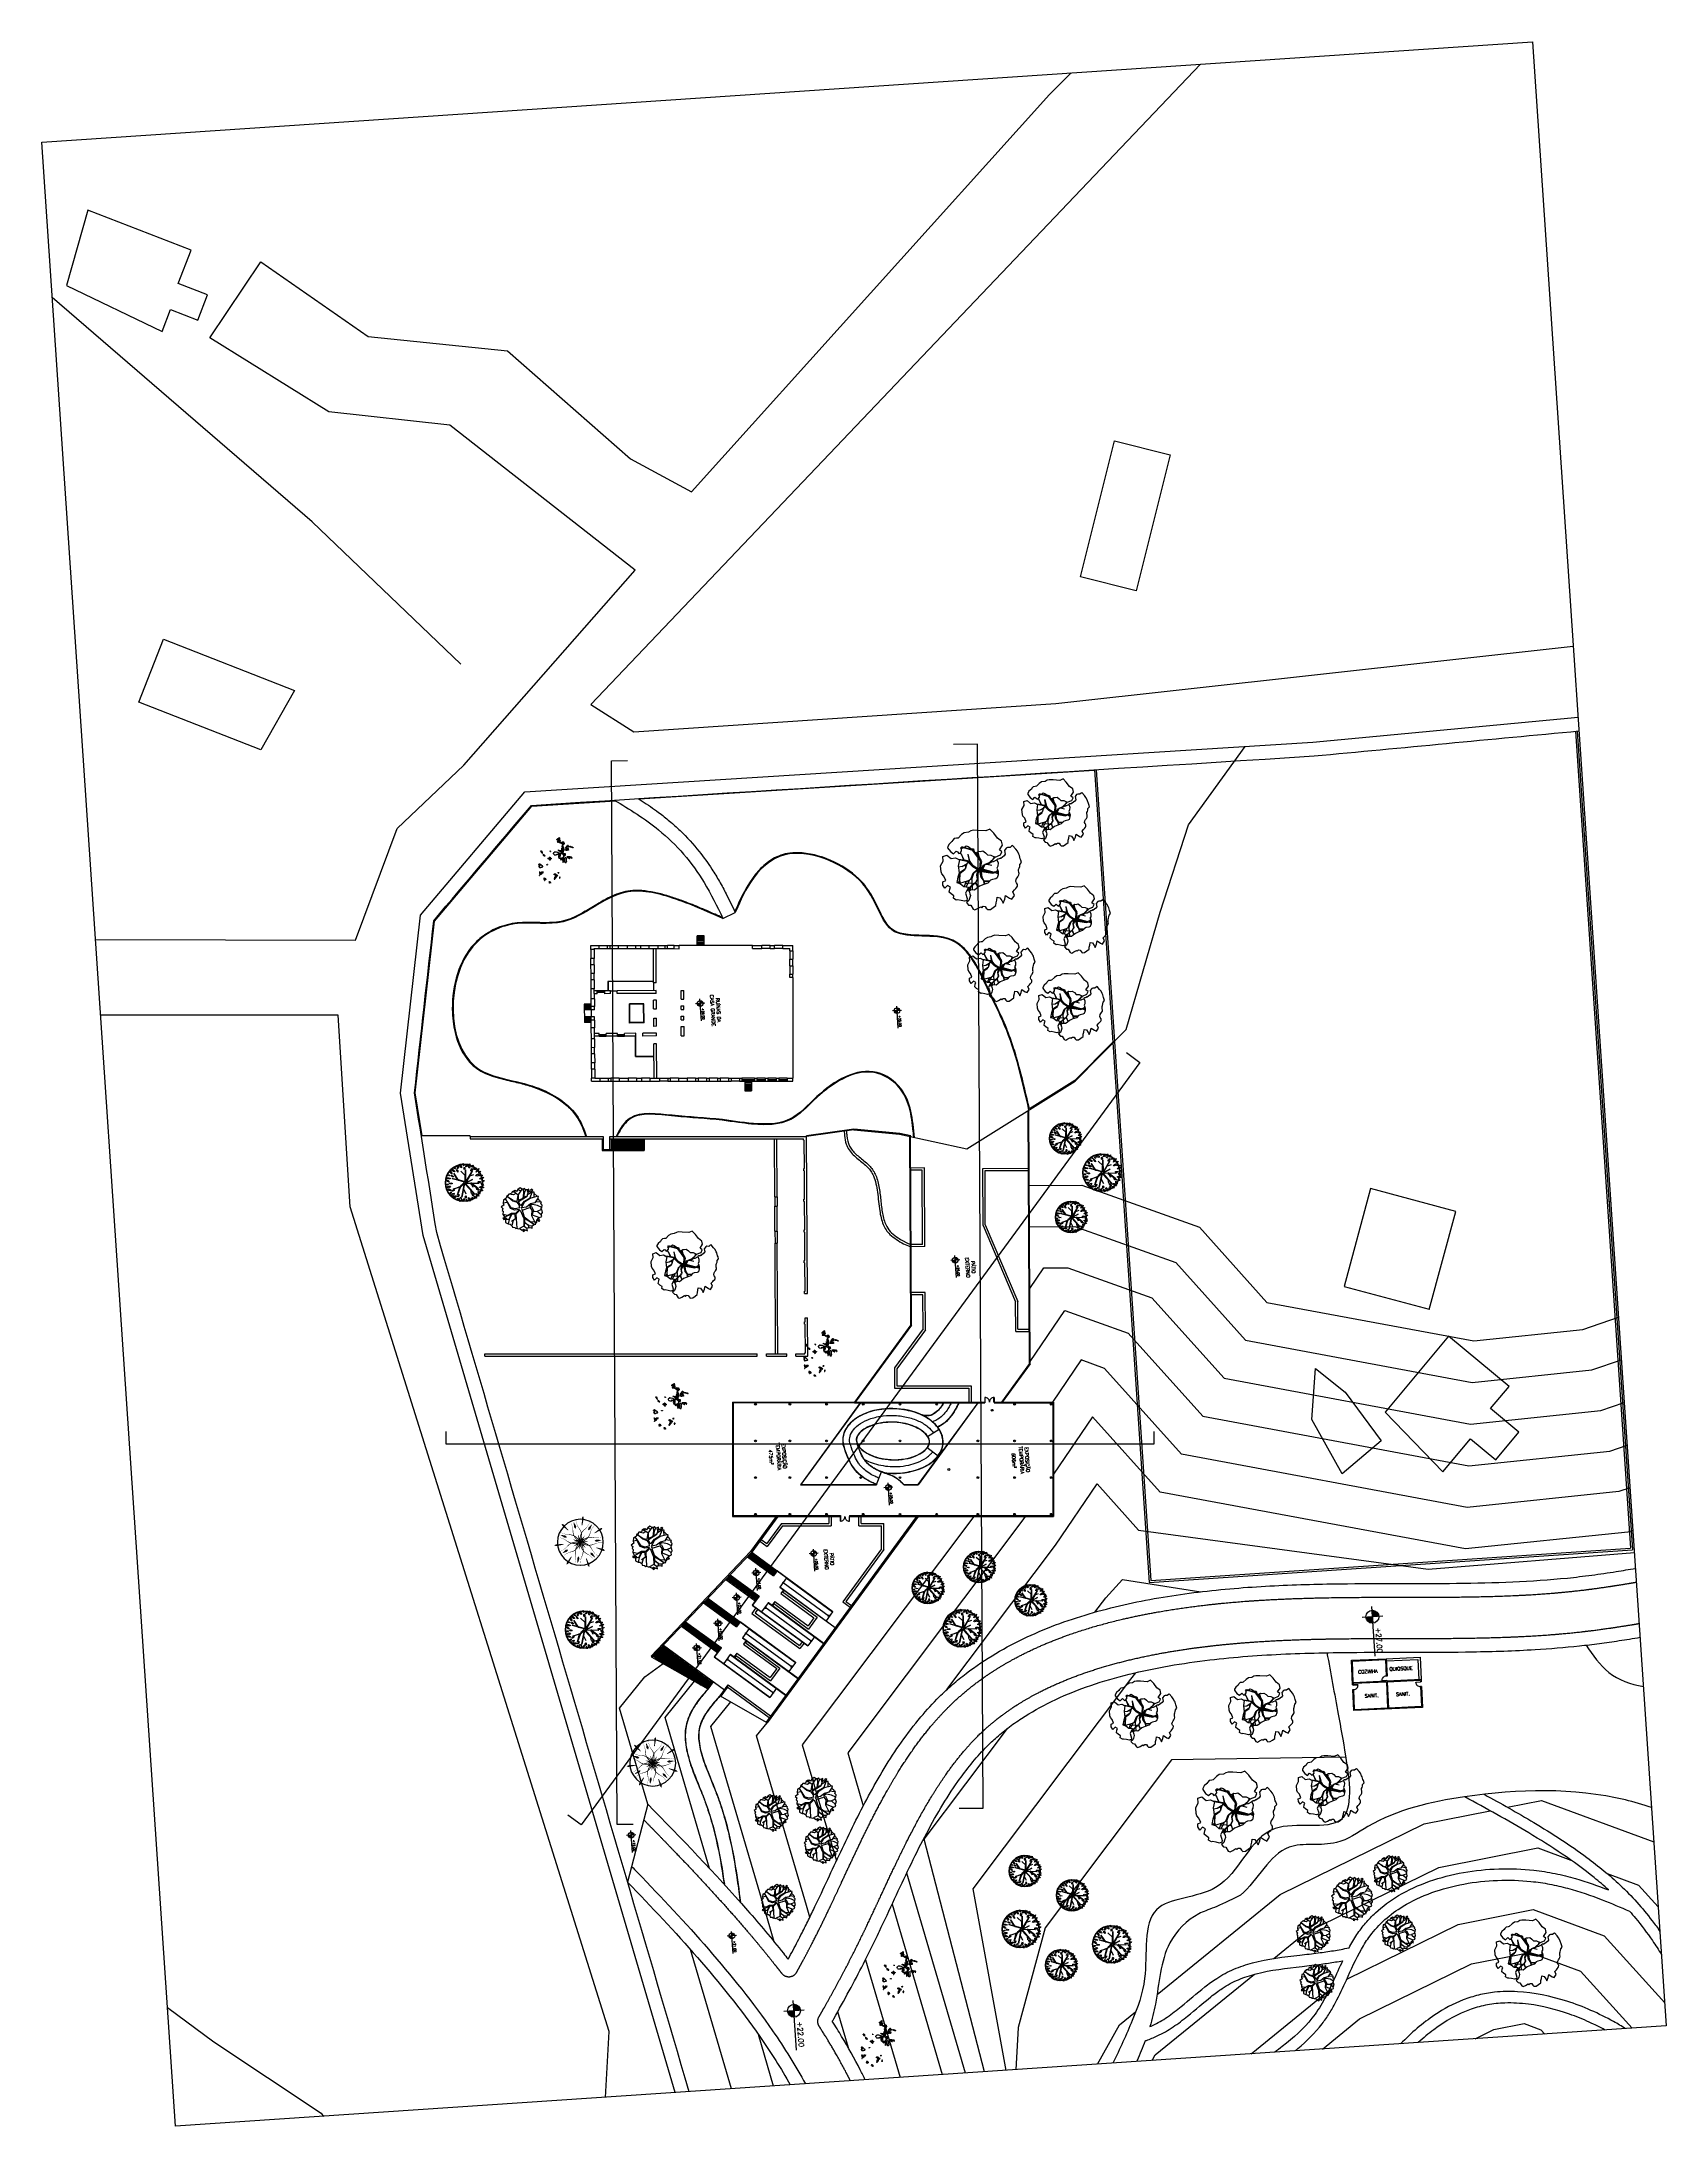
# Model space of a CAD drawing. Header units: millimetres. Extents: x 55520 to 96084, y -58491 to -49645.
# Drawn here: x 58485.7 to 58840, y -58491.3 to -58036.4 of the extents above; entities that cross this region are included whole.
import ezdxf
from ezdxf.enums import TextEntityAlignment as Align

# ---------------------------------------------------------------- set-up
doc = ezdxf.new("R2010")
doc.units = ezdxf.units.MM
for name, color, linetype in [('Alvenaria Corte', 30, 'Continuous'), ('Alvenaria Vista', 40, 'Continuous'), ('ARQ-COTAS', 1, 'Continuous'), ('ARQ-SÍMBOLOS', 2, 'Continuous'), ('ARQ-TEXTO2', 2, 'Continuous'), ('ARQ-TEXTO3', 3, 'Continuous'), ('Caminhos Principais', 13, 'Continuous'), ('Cinza', 9, 'Continuous'), ('Curvas de Nível', 10, 'Continuous'), ('Esquadrias', 241, 'Continuous'), ('Limite Terreno', 20, 'Continuous'), ('Limites', 250, 'Continuous'), ('Linha Fina', 100, 'Continuous'), ('Pilares', 181, 'Continuous'), ('Árvores Existentes', 114, 'Continuous')]:
    doc.layers.add(name, color=color, linetype=linetype)
doc.layers.add('Intervenções', color=1, linetype='Continuous', true_color=0xff0000)
doc.styles.add('ATTR', font='romans.shx', dxfattribs={"width": 0.8, "height": 0.470416})
doc.styles.add('ROMANS', font='romans.shx')

# ---------------------------------------------------------------- blocks, each defined once
blk = doc.blocks.new('Quiosque e Banheiro')
at = {"layer": 'Alvenaria Corte'}
for p, q in [((50023.93, -44631.27), (50022.12, -44638.44)), ((50024.07, -44631.51), (50022.31, -44638.49)), ((50023.93, -44631.27), (50024.41, -44631.39)), ((50024.07, -44631.51), (50024.37, -44631.58)), ((50024.41, -44631.39), (50024.37, -44631.58)), ((50025.38, -44631.63), (50025.33, -44631.83)), ((50025.33, -44631.83), (50029.6, -44632.9)), ((50025.38, -44631.63), (50029.84, -44632.76)), ((50029.84, -44632.76), (50026.17, -44647.3)), ((50029.6, -44632.9), (50027.84, -44639.88)), ((50015.51, -44644.61), (50017.37, -44637.24)), ((50015.75, -44644.46), (50017.51, -44637.48)), ((50017.37, -44637.24), (50021.05, -44638.17)), ((50017.51, -44637.48), (50021, -44638.37)), ((50022.07, -44638.63), (50020.31, -44645.62)), ((50022.26, -44638.68), (50020.5, -44645.66)), ((50021.05, -44638.17), (50021, -44638.37)), ((50022.02, -44638.42), (50021.97, -44638.61)), ((50021.97, -44638.61), (50022.07, -44638.63)), ((50022.02, -44638.42), (50022.12, -44638.44)), ((50022.26, -44638.68), (50027.79, -44640.08)), ((50022.31, -44638.49), (50027.84, -44639.88)), ((50027.79, -44640.08), (50026.03, -44647.06)), ((50020.74, -44645.93), (50015.51, -44644.61)), ((50020.31, -44645.62), (50015.75, -44644.46)), ((50020.79, -44645.74), (50020.5, -44645.66)), ((50020.74, -44645.93), (50020.79, -44645.74)), ((50021.71, -44646.18), (50021.76, -44645.98)), ((50026.17, -44647.3), (50021.71, -44646.18)), ((50026.03, -44647.06), (50021.76, -44645.98))]:
    blk.add_line(p, q, dxfattribs=at)
at = {"layer": 'Alvenaria Vista'}
for p, q in [((50017.37, -44637.24), (50019.18, -44630.07)), ((50017.85, -44637.36), (50019.54, -44630.67)), ((50019.18, -44630.07), (50023.93, -44631.27)), ((50019.54, -44630.67), (50023.81, -44631.75))]:
    blk.add_line(p, q, dxfattribs=at)
at = {"layer": 'Esquadrias'}
for points in [[(50024.37, -44631.58), (50024.41, -44631.59), (50024.17, -44632.56), (50024.12, -44632.55)], [(50021.97, -44638.61), (50021.92, -44638.6), (50021.68, -44639.57), (50021.73, -44639.58)], [(50020.79, -44645.74), (50020.84, -44645.75), (50021.08, -44644.78), (50021.04, -44644.77)]]:
    blk.add_lwpolyline(points, close=True, dxfattribs=at)
at = {"layer": 'Linha Fina'}
for centre, start, end in [((50024.38, -44631.61), 254.36, 347.2976), ((50021.94, -44638.63), 164.36, 257.2976), ((50020.82, -44645.72), 344.36, 77.2976)]:
    blk.add_arc(centre, 0.975, start, end, dxfattribs=at)
at = {"layer": 'ARQ-TEXTO2', "char_height": 0.75, "attachment_point": 1, "rotation": 75.8288, "style": 'ROMANS'}
for s, insert in [('QUIOSQUE', (50019.37, -44637.13)), ('SANIT.', (50025.07, -44637.34)), ('COZINHA', (50018, -44643.85)), ('SANIT.', (50023.43, -44643.98))]:
    blk.add_mtext(s, dxfattribs=dict(at, insert=insert))
blk = doc.blocks.new('Nível_Planta')
at = {"layer": 'ARQ-SÍMBOLOS', "ltscale": 0.1}
h = blk.add_hatch(color=1, dxfattribs=at)
h.dxf.hatch_style = 1
h.paths.add_polyline_path([(-0.25, 0), (0, 0), (0, 0.25, 0.414214)])
h.paths.add_polyline_path([(0.25, 0), (0, 0), (0, -0.25, 0.414214)])
at = {"layer": 'ARQ-SÍMBOLOS', "color": 1}
for p, q in [((1.535, 0), (-0.4, 0)), ((0, 0.4), (0, -0.4))]:
    blk.add_line(p, q, dxfattribs=at)
at = {"layer": 'ARQ-SÍMBOLOS', "color": 1, "ltscale": 0.1}
blk.add_line((-0.25, 0), (0.25, 0), dxfattribs=at)
at = {"layer": 'ARQ-SÍMBOLOS', "color": 1}
blk.add_circle((0, 0), 0.25, dxfattribs=at)
at = {"layer": 'ARQ-TEXTO2', "style": 'ROMANS'}
blk.add_attdef('NIVEL-ACABADO', text='', height=0.2, dxfattribs=at).set_placement((0.432, 0.034), align=Align.BOTTOM_LEFT)
blk = doc.blocks.new('ARBOL')
at = {"color": 0, "linetype": 'ByBlock'}
for p, q in [((-1.38, 4.17), (-1.34, 4.04)), ((-1.34, 4.13), (-1.36, 4.18)), ((-1.03, 4.39), (-1.22, 4.4)), ((-0.98, 4.41), (-1.2, 4.42)), ((-0.54, 4), (-1.03, 4.39)), ((-0.89, 4.31), (-0.91, 4.43)), ((-0.51, 4.01), (-0.89, 4.31)), ((-0.59, 4.07), (-0.58, 4.16)), ((-1.96, 2.94), (-2.14, 2.45)), ((-1.91, 2.92), (-2.12, 2.47)), ((-1.48, 3.05), (-1.91, 2.97)), ((-1.89, 2.94), (-1.5, 3.02)), ((-1.59, 3.28), (-1.84, 3.34)), ((-1.2, 3.55), (-1.65, 3.82)), ((-1.36, 3.28), (-1.61, 3.28)), ((-1.08, 3.42), (-1.6, 3.77)), ((-1.27, 3.33), (-1.59, 3.28)), ((-1.25, 3.33), (-1.48, 3.05)), ((-1.31, 3.32), (-1.48, 3.05)), ((-1.34, 4.04), (-1.35, 3.66)), ((-1.3, 3.64), (-1.34, 4.13)), ((-1.11, 3.42), (-1.27, 3.33)), ((-1.1, 3.37), (-1.25, 3.33)), ((-0.98, 3.4), (-1.2, 3.55)), ((-1.1, 3.37), (-0.97, 3.06)), ((-1.02, 3.29), (-1.08, 3.42)), ((-1.01, 3.45), (-0.91, 3.88)), ((-0.93, 3.01), (-1.01, 3.39)), ((-0.91, 3.05), (-0.98, 3.4)), ((-0.97, 3.44), (-0.9, 3.9)), ((-0.72, 2.68), (-0.94, 2.99)), ((-0.74, 2.76), (-0.93, 3.01)), ((-0.73, 2.8), (-0.91, 3.05)), ((-0.55, 2.67), (-0.73, 2.8)), ((-0.57, 2.67), (-0.33, 3.17)), ((-0.57, 2.67), (-0.29, 3.14)), ((-0.33, 3.17), (-0.54, 4)), ((-0.52, 4.03), (-0.53, 4.13)), ((-0.35, 3.49), (-0.51, 4.01)), ((-0.44, 2.8), (-0.26, 3.1)), ((-0.44, 2.7), (-0.22, 2.85)), ((-0.44, 2.67), (-0.44, 2.8)), ((-0.43, 2.66), (-0.26, 2.79)), ((-0.39, 2.61), (-0.13, 2.82)), ((-0.36, 3.57), (-0.3, 3.78)), ((-0.3, 3.45), (-0.35, 3.49)), ((-0.29, 3.14), (-0.34, 3.44)), ((-0.33, 3.51), (-0.26, 3.77)), ((-0.3, 3.47), (-0.24, 3.79)), ((-0.26, 3.14), (-0.3, 3.45)), ((-0.26, 2.79), (-0.11, 2.85)), ((-0.13, 2.82), (-0.02, 2.82)), ((-0.11, 2.85), (0.24, 2.85)), ((-0.02, 2.82), (0.26, 2.62)), ((0.05, 2.79), (0.29, 2.83)), ((0.21, 2.85), (0.55, 2.98)), ((0.24, 2.85), (0.46, 2.8)), ((0.33, 2.85), (0.56, 2.98)), ((0.46, 2.8), (0.72, 2.82)), ((0.55, 2.98), (0.62, 3.09)), ((0.59, 2.98), (0.7, 3.04)), ((0.85, 2.83), (1.01, 2.85)), ((-2.12, 2.47), (-2.28, 2.39)), ((-2.11, 2.44), (-2.19, 2.31)), ((-1.58, 2.24), (-2.19, 2.31)), ((-1.77, 2.22), (-1.97, 2)), ((-1.68, 1.8), (-1.89, 1.63)), ((-1.87, 1.62), (-1.68, 1.75)), ((-1.51, 2.25), (-1.86, 1.94)), ((-1.83, 2.17), (-1.41, 2.04)), ((-1.8, 1.52), (-1.79, 1.53)), ((-1.36, 2.27), (-1.77, 2.22)), ((-1.68, 1.75), (-1.76, 1.59)), ((-1.64, 1.78), (-1.72, 1.6)), ((-1.35, 1.93), (-1.68, 1.8)), ((-1.32, 1.91), (-1.64, 1.78)), ((-1.33, 2.25), (-1.56, 1.59)), ((-1.11, 2.58), (-1.41, 2.27)), ((-1.1, 2.57), (-1.36, 2.27)), ((-1.17, 1.95), (-1.35, 1.93)), ((-1.19, 1.88), (-1.32, 1.91)), ((-1.31, 2.27), (-1.04, 2.58)), ((-1.19, 1.95), (-1.16, 1.62)), ((-0.99, 2.12), (-1.17, 1.96)), ((-1.04, 2.05), (-1.17, 1.95)), ((-1.16, 1.59), (-1.15, 1.94)), ((-0.77, 2.71), (-1.11, 2.58)), ((-0.73, 2.67), (-1.1, 2.57)), ((-0.97, 2.1), (-1.04, 2.05)), ((-0.93, 2.41), (-0.99, 2.12)), ((-0.92, 2.35), (-0.97, 2.1)), ((-0.57, 2.67), (-0.92, 2.35)), ((-0.91, 2.4), (-0.69, 2.7)), ((-0.63, 2.68), (-0.91, 2.4)), ((-0.55, 2.67), (-0.74, 2.76)), ((-0.63, 2.59), (-0.71, 2.14)), ((-0.57, 2.67), (-0.7, 2.12)), ((-0.7, 2.12), (-0.63, 1.84)), ((-0.65, 1.83), (-0.68, 1.66)), ((-0.68, 1.66), (-0.67, 1.63)), ((-0.62, 1.8), (-0.66, 1.67)), ((-0.66, 1.67), (-0.65, 1.63)), ((-0.55, 2.48), (-0.65, 2.13)), ((-0.65, 2.13), (-0.61, 1.86)), ((-0.63, 1.84), (-0.5, 1.76)), ((-0.61, 1.86), (-0.45, 1.78)), ((-0.57, 2.67), (-0.5, 2.48)), ((-0.49, 2.73), (-0.51, 2.67)), ((-0.51, 2.67), (-0.46, 2.49)), ((-0.5, 2.48), (0.11, 2.1)), ((-0.5, 1.76), (-0.26, 1.69)), ((-0.46, 2.49), (-0.44, 2.67)), ((-0.45, 1.78), (-0.21, 1.71)), ((-0.42, 2.63), (0.23, 2.13)), ((-0.42, 2.58), (0.08, 2.2)), ((-0.41, 2.46), (-0.42, 2.58)), ((0.07, 2.15), (-0.41, 2.46)), ((0.08, 2.2), (-0.35, 2.48)), ((0.23, 2.13), (0.07, 2.15)), ((0.11, 2.1), (0.32, 2.08)), ((0.26, 2.13), (0.37, 2.13)), ((0.32, 2.08), (0.44, 1.93)), ((0.37, 2.13), (0.51, 2.16)), ((0.43, 2.06), (0.47, 1.98)), ((0.44, 2.06), (0.5, 2.09))]:
    blk.add_line(p, q, dxfattribs=at)
for q in [(-0.27, 3.28), (-0.26, 3.28)]:
    blk.add_line((-0.27, 3.28), q)
at = {"color": 0, "linetype": 'ByBlock', "flags": 128}
for points in [[(-2.06, 1.57), (-2.1, 1.18), (-2.16, 1.08), (-2.33, 1.09), (-2.52, 1.23), (-2.72, 1.36), (-2.8, 1.37), (-2.92, 1.55), (-2.84, 1.69), (-2.96, 1.87), (-3.04, 2.03), (-2.93, 2.21), (-2.84, 2.32), (-2.97, 2.49), (-3.21, 2.38), (-3.25, 2.63), (-3.18, 2.83), (-2.96, 2.83), (-2.96, 3.15), (-3.03, 3.35), (-3.02, 3.5), (-2.9, 3.87), (-2.63, 4.1), (-2.53, 4.4), (-2.25, 4.38), (-2.08, 4.05), (-1.78, 3.98), (-1.6, 3.76), (-1.82, 3.41), (-1.89, 3.14), (-1.94, 2.95), (-2.13, 2.74), (-2.33, 2.43), (-2.13, 2.27), (-1.99, 2.01), (-1.72, 1.86), (-2.06, 1.57)], [(-2.01, 4.81), (-1.93, 4.5), (-1.8, 4.29), (-1.57, 4.38), (-1.52, 4.31), (-1.47, 4.17), (-1.38, 4.17), (-1.23, 4.26), (-1.2, 4.36), (-1.23, 4.45), (-1.13, 4.5), (-1.06, 4.48), (-0.97, 4.41), (-0.82, 4.45), (-0.72, 4.36), (-0.6, 4.17), (-0.45, 4.08), (-0.47, 3.89), (-0.39, 3.77), (-0.18, 3.8), (-0.09, 3.75), (0.07, 3.72), (0.18, 3.54), (0.25, 3.36), (0.47, 3.26), (0.67, 3.04), (1.06, 3.03), (1.23, 3.19), (1.12, 3.38), (1.43, 3.59), (1.47, 3.85), (1.3, 4.14), (1.2, 4.54), (1.06, 4.88), (0.77, 4.88), (0.29, 5.11), (0.01, 5.24), (-0.15, 5.26), (-0.34, 5.24), (-0.61, 5.31), (-0.83, 5.27), (-1.12, 5.14), (-1.22, 5.16), (-1.37, 5.21), (-1.51, 5.15), (-1.59, 5.08), (-1.83, 5), (-1.98, 4.88), (-2.01, 4.81)], [(-1.68, 1.61), (-1.79, 1.58), (-1.8, 1.41), (-1.82, 1.29), (-1.94, 1.13), (-2.05, 1.02), (-2.24, 0.96), (-2.17, 0.75), (-2.05, 0.68), (-1.99, 0.38), (-1.9, 0.29), (-1.7, 0.31), (-1.46, 0.34), (-1.43, 0.25), (-1.3, 0.31), (-1.18, 0.25), (-1.16, 0.11), (-1.11, -0.01), (-0.93, -0.07), (-0.71, -0.02), (-0.5, 0.04), (-0.42, 0.19), (-0.32, 0.33), (-0.21, 0.51), (-0.06, 0.41), (-0.01, 0.18), (0, 0), (0.21, 0.2), (0.35, 0.41), (0.53, 0.14), (0.64, 0.02), (0.89, 0.19), (0.89, 0.45), (1.05, 0.53), (1.14, 0.57), (1.26, 0.63), (1.31, 0.68), (1.36, 0.79), (1.33, 0.91), (1.33, 1.01), (1.41, 1.13), (1.5, 1.2), (1.58, 1.24), (1.69, 1.33), (1.73, 1.41), (1.74, 1.48), (1.78, 1.61), (1.81, 1.68), (1.87, 1.74), (1.95, 1.83), (2.01, 1.95), (2.17, 2.03), (2.19, 2.2), (2.18, 2.29), (2.21, 2.52), (2.2, 2.62), (2.19, 2.83), (2.14, 3), (2.04, 3.3), (1.96, 3.28), (1.83, 3.24), (1.68, 3.31), (1.59, 3.31), (1.42, 3.21), (1.36, 2.95), (1.25, 2.88), (0.99, 2.81), (0.8, 2.84), (0.71, 2.82), (0.71, 2.6), (0.61, 2.4), (0.51, 2.31), (0.51, 2.16), (0.5, 2.05), (0.42, 1.87), (0.28, 1.69), (0.16, 1.68), (-0.06, 1.73), (-0.2, 1.72), (-0.43, 1.62), (-0.72, 1.63), (-1.02, 1.63), (-1.26, 1.56), (-1.42, 1.52), (-1.66, 1.63), (-1.68, 1.61)]]:
    blk.add_lwpolyline(points, dxfattribs=at)
blk = doc.blocks.new('tree top 2_cad-block.com')
at = {"color": 0}
for points in [[(-2521, -35), (-2642, -157, -0.0890086), (-2704, -201, -0.0961625), (-2788, -221, -0.1232156), (-2815, -216, -0.2232863), (-2832, -195), (-2820, -195, 0.076603), (-2800, -190, 0.8998294), (-2803, -178, -1.0380912), (-2803, -175, 0.9868107), (-2804, -164, -0.5444537), (-2808, -158, 0.4328057), (-2811, -153, -0.37258), (-2825, -130, 0.5590721), (-2838, -119, -0.2503733), (-2846, -118, 0.0279978), (-2881, -93, 0.0320506), (-2921, -71), (-2893, -56, 0.1880264), (-2871, -32, -0.8846222), (-2865, -33, 0.5084994), (-2842, -54, -0.1675556), (-2816, -57, 0.3711434), (-2785, -49, -0.522163), (-2758, -49, 0.955418), (-2741, -38, -1.6107113), (-2726, -37, 0.5234518), (-2718, -51, -0.2122453), (-2683, -68, 0.2555192), (-2651, -81, 0.1656774), (-2632, -71, 0.1410107), (-2623, -55, 0.6427079), (-2631, -49, -0.6781609), (-2639, -42, -0.4723062), (-2631, -38, 1.0104854), (-2623, -24, -0.4558183), (-2626, -9, -0.6194846), (-2620, -10, 0.8275703), (-2606, -9, -0.6593286), (-2587, -3, 0.6391992), (-2574, 1, -1.1218141), (-2563, -2, 0.1984541), (-2563, -12, -0.6212835), (-2566, -16, 0.9654746), (-2572, -36, -0.3542217), (-2567, -44, -0.4150768), (-2573, -49, 0.6549973), (-2582, -65, 0.2434178), (-2567, -72, 0.2783374), (-2555, -65, -0.0801501), (-2534, -36, -0.3729666), (-2521, -35, -0.7813375)], [(-2298, 149), (-2279, 158, -0.0641627), (-2238, 173, 0.1029258), (-2134, 218, -0.0012253), (-2060, 270), (-2122, 356), (-2166, 342, 0.0312291), (-2281, 297, -0.5468664), (-2289, 302, -0.3522141), (-2283, 309), (-2128, 366), (-2151, 392, 0.0621445), (-2222, 455, -0.0041832), (-2238, 466), (-2240, 460, -0.4752738), (-2249, 456, 0.0147312), (-2263, 462), (-2257, 450, -0.1801425), (-2256, 430, -0.5221031), (-2277, 423, 0.0063668), (-2297, 438), (-2296, 428, -0.1054688), (-2298, 392, -0.5861965), (-2314, 388, 0.58716), (-2319, 387, -0.1256017), (-2329, 369, -0.6125551), (-2348, 375, 0.45834), (-2354, 378, -0.3314998), (-2372, 384), (-2376, 376, -0.4925465), (-2398, 375, 0.393664), (-2409, 376), (-2393, 363, 0.2000121), (-2385, 361, -0.5064324), (-2374, 349, 0.9494605), (-2366, 347, -0.7382551), (-2349, 347, 0.4413854), (-2343, 344, -0.1217148), (-2330, 346, -0.3363445), (-2327, 342, 0.6524899), (-2323, 341, -0.7019602), (-2310, 337, -0.1773692), (-2315, 321, -0.5395515), (-2323, 321, 0.6087793), (-2328, 321, -0.1726816), (-2339, 310, -0.5080936), (-2351, 317, 0.1484901), (-2354, 325, 0.5719314), (-2361, 324, -0.134437), (-2371, 310, 0.1042936), (-2381, 297, 0.4360199), (-2378, 287, -0.7971485), (-2380, 272, 0.5570891), (-2386, 261, 0.2324154), (-2375, 253, -0.7672249), (-2373, 237, -0.1751022), (-2384, 237, 1.1730552), (-2385, 228, -1.4226731), (-2390, 214, 0.3745724), (-2395, 214, 0.518418), (-2395, 210, -0.7241294), (-2397, 194, 0.5845703), (-2401, 182, -0.2628245), (-2400, 172, 0.3851627), (-2398, 169, 0.1121709), (-2387, 167), (-2348, 160), (-2325, 155, -0.0111197), (-2298, 149, 0.3768776)], [(-1788, 607), (-1746, 639, -0.0978742), (-1697, 662, -0.128018), (-1675, 662, -0.3073786), (-1658, 643), (-1656, 619), (-1665, 617, 0.2953204), (-1675, 604, -0.1821223), (-1677, 600, 0.4948838), (-1677, 593, -0.1954535), (-1665, 576, -0.0803164), (-1664, 568, 0.2782458), (-1656, 549), (-1788, 607), (-1879, 663, -0.0971124), (-2017, 789), (-2010, 796, 0.4113214), (-2010, 805, -0.5002552), (-2009, 813), (-2003, 807, 1.1227601), (-1988, 825, -0.7438064), (-1986, 830, -0.311104), (-1973, 821, 0.5149116), (-1953, 816, -0.3137906), (-1946, 816, 0.452196), (-1930, 822, 0.4101434), (-1947, 863, -0.969955), (-1945, 869, -0.0632903), (-1909, 851, 0.3558058), (-1888, 853, 0.5108276), (-1890, 866, -0.1083597), (-1903, 877, -1.1771881), (-1898, 880, 0.3313886), (-1879, 867, 0.5828312), (-1873, 880, 0.1540492), (-1902, 904, -0.894376), (-1901, 907, 0.1297655), (-1872, 911, 0.905698), (-1877, 930, -1.1243401), (-1878, 936, 0.426186), (-1866, 947, -1.2828614), (-1863, 946, 0.3545521), (-1859, 923, 0.2960964), (-1829, 918, -0.551146), (-1818, 911, -0.351024), (-1827, 900, -0.2209743), (-1832, 901, 0.6004655), (-1858, 889, 0.5502234), (-1843, 878, 0.0152474), (-1824, 886, 0.362883), (-1819, 896, -0.4519835), (-1815, 902, -0.2146348), (-1792, 895, -0.3129134), (-1788, 877, -0.3818867), (-1794, 874, 0.3179798), (-1813, 867, 0.1321133), (-1825, 833, 0.618764), (-1819, 830, -0.3588635), (-1806, 828, -0.3046051), (-1805, 822, 0.6029985), (-1803, 819, -0.442928), (-1781, 803, 0.2615743), (-1774, 791, -0.8055215), (-1775, 783, 0.1407991), (-1790, 780, 0.1817606), (-1798, 770, 0.2070166), (-1797, 758, -0.1184591), (-1792, 740, -0.2172553), (-1800, 723, 0.6278138), (-1796, 710, -0.409067), (-1785, 695, -0.6792317), (-1792, 694, 0.2537093), (-1803, 699, -0.3305944), (-1806, 702, 0.9280435), (-1814, 700, -0.6310562), (-1820, 696, -0.0309771), (-1825, 699, 0.530217), (-1835, 695, -0.5326488), (-1845, 691, 0.0979406), (-1859, 698, 0.1263509), (-1880, 698, 0.7907453), (-1880, 689, -0.1463997), (-1847, 671, -0.6802053), (-1851, 661, 0.0322211), (-1875, 660)], [(-1845, 1069), (-1847, 1084, -0.0888148), (-1845, 1113), (-1816, 1209, -0.089515), (-1760, 1319, -0.039705), (-1714, 1370), (-1682, 1362), (-1680, 1351, 0.1360802), (-1671, 1336), (-1687, 1332, 0.4657322), (-1697, 1311, -0.5628321), (-1700, 1307, 0.4668338), (-1711, 1297, -0.5817075), (-1715, 1294, 0.8145472), (-1727, 1279, -0.7340543), (-1734, 1267, 0.6432711), (-1748, 1250, -0.1623287), (-1743, 1216, -0.3766121), (-1756, 1205, 0.4197182), (-1769, 1193, 0.180092), (-1763, 1175, -0.2678467), (-1759, 1151, 0.0235323), (-1774, 1106, 0.2078867), (-1770, 1078), (-1783, 1074, 0.5005939), (-1797, 1042, -1.2686227), (-1804, 1040, -0.0101597), (-1805, 1066, 0.5889608), (-1830, 1080, 0.2520972), (-1838, 1066, -0.6018371), (-1845, 1069, -0.7184847)], [(-1716, 178), (-1596, 173, 0.0391797), (-1533, 175, 0.0258852), (-1289, 215, -0.2676897), (-1279, 212, -0.08339), (-1271, 200, 0.702426), (-1261, 200, -0.583324), (-1255, 202, 0.0919468), (-1249, 197, 0.6366668), (-1242, 203, -0.1020233), (-1242, 216), (-1234, 212, 0.1775075), (-1222, 211), (-1230, 200, 0.2426834), (-1239, 151), (-1260, 173), (-1260, 179, 0.1500916), (-1263, 190, 0.2208688), (-1271, 196, -0.1092321), (-1285, 201, 0.6351344), (-1294, 196, 0.0165574), (-1292, 183), (-1299, 189, 0.8832326), (-1320, 173, 0.0850943), (-1312, 164), (-1323, 167, 0.9733571), (-1332, 138, -0.1065405), (-1314, 126), (-1334, 127, 1.2350181), (-1328, 98, -0.5171403), (-1321, 92, -0.2463457), (-1325, 83, 0.5544228), (-1322, 57, -0.340995), (-1318, 47), (-1365, 24, -0.0076053), (-1468, -26, -0.5281917), (-1477, -21, -0.0717228), (-1476, -10), (-1465, -7, 0.9067743), (-1467, 16, 0.0687199), (-1497, 12, -0.620262), (-1504, 19, -0.2748983), (-1489, 30, 0.8524007), (-1487, 62, 0.1084811), (-1527, 62, -0.9733529), (-1530, 75, 0.8107524), (-1533, 112, 0.1954413), (-1558, 105, -1.1287238), (-1560, 110, 0.4275762), (-1551, 134, 0.5336135), (-1574, 137, -0.1626712), (-1597, 124, 0.2543295), (-1610, 114, -0.5309186), (-1623, 111, 0.858905), (-1648, 92, -0.4914229), (-1660, 65, -0.602763), (-1676, 83, -0.145022), (-1663, 100, 0.3744642), (-1660, 115, -0.6730883), (-1648, 130, 0.9702282), (-1641, 150, 0.1714486), (-1692, 151, -0.6567947), (-1716, 178, -1.9565204)], [(-1708, 671), (-1699, 673, -0.0944696), (-1677, 674, 0.0451012), (-1669, 674, 0.4897826), (-1665, 680, -0.0584458), (-1670, 710, 0.2922658), (-1680, 723, 0.33801), (-1706, 715, 0.1664054), (-1711, 697, 0.041311), (-1708, 671, 0.824584)], [(-1460, 839), (-1449, 686, -0.0880999), (-1454, 634, 0.0566591), (-1479, 485), (-1607, 527), (-1637, 685), (-1619, 692, 0.2730755), (-1610, 704, 0.4263509), (-1615, 709, 0.1545401), (-1635, 704), (-1632, 713), (-1619, 715, 0.2694917), (-1605, 727, 0.5355493), (-1613, 737, 0.0936261), (-1631, 732), (-1627, 740, 0.2682835), (-1628, 758, 0.5646656), (-1644, 757), (-1641, 767, 0.7272871), (-1650, 773, -1.6785185), (-1651, 777, 0.2069037), (-1632, 778, 0.8583424), (-1637, 791, -0.9215858), (-1638, 797, 0.1825954), (-1630, 805, 0.479196), (-1634, 816, -0.635433), (-1636, 825), (-1627, 818, -0.1477411), (-1620, 807, 0.5755492), (-1607, 804, 0.3824742), (-1606, 821, 0.1877416), (-1629, 833, -0.7887156), (-1629, 835, 0.1915233), (-1616, 847, -0.517478), (-1610, 848, -0.1113428), (-1598, 828, 0.3503355), (-1581, 817, -0.0668846), (-1551, 816, 0.7158722), (-1541, 832, -0.5055995), (-1540, 838, -0.421765), (-1532, 835, 0.1874763), (-1508, 811, 0.6315543), (-1492, 824, 0.2511158), (-1514, 847, -0.9447193), (-1513, 851, 0.126923), (-1475, 853, -0.5977669), (-1460, 839, 0.8439111)], [(-918, 375), (-904, 379, -0.1462754), (-875, 377, 0.0261025), (-840, 366, 0.7517321), (-838, 370), (-865, 397, 0.0199993), (-971, 496, 0.213727), (-1003, 505, 0.6266888), (-1004, 500), (-945, 414), (-918, 375)], [(-627, 111), (-549, 83), (-547, 74, 0.3467913), (-540, 68), (-545, 56, 0.2049483), (-544, 31, 0.3868267), (-535, 27, 0.1082969), (-519, 37), (-535, 19, 0.7150714), (-521, -6, 0.2259886), (-498, 10, -1.0633544), (-493, 7, -0.176207), (-516, -8, 1.02865), (-510, -29, -0.8848716), (-504, -41, 1.2376605), (-490, -57, -0.1481279), (-468, -39, -1.2513496), (-466, -50, 0.3197457), (-480, -59, -0.4017919), (-521, -77, -0.3283462), (-533, -60, 0.5854544), (-552, -48, -0.7209368), (-567, -34, 0.3518152), (-575, -3, 0.0295062), (-603, 16, -1.2079974), (-597, 23, 0.8358174), (-587, 28, 0.2749729), (-617, 55), (-620, 71, 0.0281474), (-627, 111, -2.9463153)], [(-2455, -327), (-2428, -250, 0.1546492), (-2428, -230, 0.0203162), (-2433, -215), (-2483, -274), (-2479, -277, -0.4489073), (-2478, -289, 0.3941596), (-2477, -295, -0.2666999), (-2475, -304, 0.4630503), (-2470, -310, -0.4334486), (-2465, -317, 0.5436149), (-2455, -327, -0.3074162)], [(-1326, -2008), (-1453, -2012), (-1460, -2017), (-1461, -2021, -0.3007956), (-1468, -2028, -0.3630703), (-1475, -2024, 0.9491802), (-1478, -2025, -1.1032217), (-1488, -2026, -0.0612703), (-1487, -2017, 1.0948551), (-1490, -2017, -0.4762259), (-1498, -2024, -0.4789334), (-1502, -2017, 1.5302489), (-1508, -2017, -0.5682038), (-1518, -2030, 0.7181862), (-1524, -2045, 0.2821179), (-1507, -2048, -0.2355259), (-1485, -2051, 0.2061579), (-1452, -2056, -0.6228075), (-1437, -2075, -0.1756126), (-1456, -2095, -0.2438775), (-1494, -2094, 0.3511272), (-1518, -2098, -0.523331), (-1535, -2096, 0.5226315), (-1547, -2095, 0.1506661), (-1556, -2114, -0.1278782), (-1574, -2160, 1.6334507), (-1565, -2161, -1.2130645), (-1552, -2160, 0.2636628), (-1550, -2165, -0.4324742), (-1549, -2172, 0.0559175), (-1554, -2180, -0.4277185), (-1564, -2183, 0.8189101), (-1568, -2188, 0.3380972), (-1555, -2191), (-1515, -2169, 0.0458571), (-1411, -2100, 0.0523488), (-1324, -2012, 0.6376671), (-1326, -2008, 1.4819304)], [(-1468, -121), (-1447, -154, -0.410895), (-1449, -161), (-1486, -198, 0.1532465), (-1495, -218, -0.0666617), (-1503, -242, 0.0024741), (-1512, -262), (-1522, -251, 0.1493205), (-1548, -237, -0.2731572), (-1559, -227), (-1540, -220, 0.1917685), (-1531, -212, -0.3886234), (-1523, -210, 0.5154797), (-1515, -205, -0.2749296), (-1510, -198, 0.3850709), (-1504, -184), (-1499, -181, 0.6026237), (-1499, -170, -0.6702904), (-1498, -161, -0.1605484), (-1487, -161, 0.2245122), (-1483, -150, -0.3380293), (-1480, -147, 0.0031619), (-1470, -144, 0.21648), (-1468, -121, -1.4948685)], [(-1396, -33), (-1467, -68), (-1453, -97), (-1429, -132), (-1409, -90, 0.0547396), (-1391, -41, 0.3982078), (-1396, -33, 1.0402745)], [(-1027, -1745), (-1094, -1826, 0.0329915), (-1122, -1865, 0.016338), (-1139, -1893, -0.0752896), (-1194, -1966), (-1188, -1970), (-1180, -1969, 0.2571688), (-1169, -1961, -0.6512569), (-1162, -1961, 0.5360872), (-1149, -1963, -0.4021564), (-1133, -1962), (-1101, -1952), (-1083, -1948), (-1085, -1934, 0.2759205), (-1096, -1921, -0.5873595), (-1101, -1898, -0.3201603), (-1079, -1896, 0.7725122), (-1076, -1893, -0.0162657), (-1082, -1881, -0.171537), (-1085, -1856, -0.543591), (-1070, -1851, -0.1545028), (-1049, -1879, 1.0396474), (-1045, -1878, 0.0466167), (-1064, -1842, -0.500819), (-1056, -1819, -0.3942574), (-1030, -1832, 0.0224477), (-1019, -1856, 0.6249006), (-1015, -1856, 0.2988017), (-1017, -1841, -0.3504043), (-1018, -1801, -0.5572837), (-1004, -1802), (-1010, -1770, 0.0347025), (-1015, -1750, 0.4835637), (-1027, -1745, 2.5981062)], [(-770, -1327), (-713, -1304), (-590, -1296), (-526, -1260, -0.054713), (-481, -1240, 0.5147607), (-480, -1236), (-506, -1219), (-514, -1220), (-520, -1221, 0.341554), (-526, -1227, -0.9562578), (-539, -1226, 0.3775739), (-544, -1219, -0.1252622), (-560, -1212, -0.3451817), (-564, -1199, 0.4399439), (-568, -1190, -0.4372377), (-575, -1172), (-636, -1149, 0.1465021), (-654, -1147), (-675, -1151, -0.196547), (-690, -1148), (-729, -1132, 0.3752895), (-752, -1139), (-757, -1155), (-750, -1164, 0.5553929), (-747, -1164, -0.7916161), (-736, -1168, -0.2974615), (-738, -1171, 0.6758088), (-738, -1174, -0.3929509), (-735, -1181, -0.3703968), (-739, -1183, 0.7160636), (-740, -1185, -0.6282639), (-743, -1193, 0.5131683), (-745, -1196, -0.5332072), (-751, -1205, 0.2993089), (-762, -1212, -0.679189), (-772, -1211, 0.7401701), (-774, -1211, -0.9447357), (-780, -1210, -0.1317429), (-778, -1204, -0.3445443), (-775, -1203, 0.4998713), (-773, -1202, 0.2410119), (-774, -1198, -0.3164561), (-776, -1187), (-783, -1196, -0.1337991), (-807, -1217, 0.1876907), (-832, -1243), (-827, -1250, 0.2911255), (-822, -1251, -0.7066992), (-819, -1257, 0.5555419), (-818, -1259, -0.3475486), (-815, -1263, 0.48264), (-813, -1264, -1.3941192), (-813, -1272, 0.1626069), (-822, -1271, 0.7184905), (-822, -1275, -0.4333456), (-820, -1281, -0.149293), (-824, -1285), (-819, -1286, -0.535485), (-816, -1292, 0.3003219), (-816, -1295, 0.6370643), (-812, -1295, -0.2439192), (-809, -1291, -0.5033236), (-807, -1293), (-805, -1291, -0.5081991), (-800, -1292, -0.303598), (-801, -1295, 0.3579568), (-801, -1295, 0.5593764), (-799, -1295, -0.2207996), (-794, -1291, -0.560543), (-792, -1293, -0.1393082), (-794, -1296), (-792, -1295, 0.1675718), (-790, -1293, -1.0229206), (-788, -1294, -0.1820123), (-789, -1296), (-788, -1296), (-786, -1294, 0.2528945), (-786, -1293, -0.8950421), (-784, -1292, -0.2218263), (-784, -1296, 0.4253828), (-784, -1297, 0.0602723), (-777, -1299, -0.4933094), (-773, -1306, 0.0043022), (-777, -1315, 0.5033288), (-770, -1327, -1.5652264)], [(-753, -1340), (-714, -1325, -0.0921855), (-694, -1321), (-616, -1320, -0.3701362), (-612, -1323, -0.2593577), (-613, -1328), (-650, -1384, -0.0149919), (-674, -1418, -0.2391573), (-702, -1432), (-744, -1433), (-737, -1426, 0.8480829), (-745, -1415, -0.2453097), (-754, -1414, -0.1818071), (-763, -1403, 0.5284615), (-769, -1402), (-765, -1398, 0.4981628), (-767, -1391, -0.7230754), (-767, -1388, -0.1829883), (-760, -1389, 0.3421269), (-754, -1389, 0.5780421), (-757, -1377), (-745, -1374, -0.0829285), (-733, -1373, 0.7106465), (-729, -1365, 0.2930938), (-745, -1362), (-740, -1359, 1.0444741), (-746, -1349, 0.0456815), (-746, -1349, 0.7127287), (-753, -1340, 2.6636827)], [(-695, -1064), (-682, -1064, -0.2674555), (-677, -1067), (-654, -1118, -0.4046312), (-658, -1131), (-680, -1136, -0.1838448), (-686, -1135), (-726, -1118), (-721, -1113), (-713, -1112, 0.6492354), (-710, -1101, -0.954379), (-707, -1098, 0.4613931), (-694, -1094, 0.228418), (-694, -1087, -0.4289077), (-692, -1083, 0.6116379), (-695, -1064, 1.4561831)], [(-20, -1630), (-75, -1628), (-75, -1620, -0.0885967), (-62, -1539, -0.7099305), (-55, -1539, 0.4740029), (-42, -1544, -0.4723834), (-34, -1547, 0.2834104), (-21, -1558, -1.2515658), (-24, -1565, 0.2376748), (-44, -1563, 0.2676763), (-52, -1573, 0.5400016), (-45, -1580, -0.3184359), (-35, -1584, 0.1407798), (-23, -1595, -0.5088092), (-22, -1601, 0.6142402), (-16, -1616, -0.5830745), (-12, -1626, -0.2740933), (-20, -1630, -6.8249212)], [(707, -2070), (792, -2108), (843, -2125), (842, -2130, -0.5258811), (836, -2133, 0.6875414), (832, -2136, -1.1570186), (827, -2136, 0.9346644), (814, -2135, -0.8291149), (809, -2135, 0.7708866), (802, -2135, -0.1021642), (799, -2141, -0.9585515), (795, -2137, 0.3910208), (794, -2132, -0.3484094), (794, -2128, 0.7848396), (789, -2124, -0.2250558), (774, -2126, 0.5605323), (769, -2130, -0.1002994), (769, -2144, 0.0759724), (768, -2182), (746, -2177), (734, -2147), (737, -2144), (740, -2148, 0.5106547), (751, -2147, 0.1004084), (759, -2126, -0.1675714), (763, -2118, 0.7450789), (760, -2112, 0.3494482), (754, -2119, 0.0082204), (754, -2119, -0.9698229), (752, -2119, -0.2038397), (756, -2108, 1.1039777), (752, -2105, 0.2589336), (751, -2112, -0.3419482), (751, -2114, -0.5267252), (748, -2113, 0.5728245), (740, -2112, 0.6737559), (743, -2117, -0.6404757), (745, -2120, 0.4873995), (746, -2125, -0.587418), (747, -2131, 0.628903), (748, -2136, -0.5206896), (750, -2144, -0.1350933), (745, -2148, -0.4842074), (740, -2146, 0.2872624), (736, -2140, 0.3118734), (732, -2142), (728, -2135, -0.0561226), (718, -2104), (707, -2070)], [(1062, -2490, 0.5744642), (1068, -2485, 0.0766987), (1065, -2476, 0.0045052), (1059, -2464, 0.2750589), (1041, -2453), (1024, -2453), (1062, -2490), (1060, -2493), (998, -2433, 0.1766909), (981, -2407, -0.0562705), (917, -2349, -0.1050817), (896, -2311, 0.0884995), (889, -2297, 0.0727039), (832, -2241), (759, -2189), (743, -2186), (729, -2236), (730, -2248), (739, -2248), (747, -2244, -0.7240909), (754, -2252, -0.0991472), (745, -2264, 0.7185507), (746, -2268, 0.129773), (760, -2264, -0.580389), (769, -2269, 0.4763106), (776, -2274, -0.8862437), (778, -2280, 0.6098428), (778, -2287, 0.2308951), (789, -2287, -0.1580129), (804, -2285, -0.795339), (804, -2299, -0.0757725), (787, -2301, 1.2338134), (789, -2311, -0.1657768), (804, -2310, 0.3118574), (810, -2308, -0.5234101), (828, -2309, -0.7020997), (821, -2318, 0.3878505), (813, -2322, -0.0713847), (804, -2336, 1.0744279), (810, -2340, -0.3295535), (824, -2334, -0.3290341), (833, -2346, -0.4576589), (816, -2362, 1.1932065), (816, -2371, -0.1249525), (837, -2370, 0.2125267), (852, -2368, -0.4395281), (873, -2373, -0.4285958), (867, -2395), (865, -2405, -0.1777112), (857, -2419, 0.0529504), (851, -2427, -0.2928651), (826, -2436, -0.1862661), (811, -2426, 0.6484849), (802, -2428, 0.4714975), (806, -2434), (811, -2440, -0.4935448), (808, -2457, -0.1458876), (796, -2459), (802, -2468, 0.1952422), (816, -2477, -0.0587668), (850, -2489, 0.3463332), (866, -2485, 0.1217848), (877, -2460, -0.3071159), (907, -2430, 0.2660341), (926, -2413, -0.4226039), (943, -2405, -0.1901569), (972, -2432, 0.6037238), (998, -2433)], [(817, -2217), (856, -2250, -0.0576032), (886, -2282, -0.0332376), (899, -2301, -0.0691028), (903, -2312, 0.0816107), (909, -2325, 0.0724453), (950, -2373, 0.0036814), (967, -2388), (974, -2381), (974, -2373), (971, -2373, -0.5458266), (968, -2368, 0.6190759), (966, -2364, -0.1122607), (955, -2362, 0.1594563), (947, -2362, -0.4554396), (944, -2360, 0.1478433), (942, -2354, -0.27736), (940, -2345, -0.1242273), (949, -2334, 0.8692067), (945, -2327, -0.117034), (926, -2330, -0.8345996), (925, -2324, 0.5743947), (927, -2319, -0.4979053), (928, -2307, 0.7326877), (927, -2302, 0.135415), (921, -2303, -0.4451155), (915, -2301, -0.3704611), (918, -2290, 0.7048534), (918, -2286, -0.1560868), (909, -2282, -1.2403537), (916, -2278, 0.602135), (922, -2279, -0.6804085), (928, -2280, 0.9025235), (934, -2280, -0.8357494), (939, -2280, 0.9907152), (947, -2277, 0.083605), (941, -2265, 0.4630718), (934, -2265, 0.2570923), (933, -2269, -0.8060521), (925, -2272, 0.4462981), (917, -2272, -0.4867388), (905, -2270, -0.0914184), (900, -2253, 0.1178193), (893, -2235, 0.5061054), (884, -2235, -0.2143687), (875, -2240, -0.5482028), (866, -2228, 0.7799818), (861, -2224, -0.7717816), (857, -2221, 0.5975968), (852, -2216, -0.089511), (817, -2217, -39.1421346)], [(852, -386), (957, -401, -0.36627), (963, -407), (965, -435), (960, -437, -0.4870124), (955, -433, 0.6780017), (942, -429, -0.3835128), (930, -431, 0.1708799), (914, -426, 0.1220862), (902, -430, -0.4957278), (891, -426, 0.3784503), (877, -418, -0.2596367), (857, -411, 0.1124321), (846, -403, -0.4941071), (843, -392, -0.1605053), (852, -386, -0.3194887)], [(992, -855), (1021, -743), (1077, -682), (1114, -686), (1173, -695), (1212, -748), (1206, -776), (1202, -774), (1201, -766, 0.4704537), (1186, -754, 0.5638021), (1183, -763, -0.5552611), (1181, -770), (1164, -759, -0.6097845), (1165, -750, 0.5274215), (1167, -740, 0.4656191), (1143, -741, -0.2974335), (1136, -743, -0.6292652), (1136, -740, 0.1134344), (1145, -728, 0.6880738), (1140, -722, 0.1041696), (1122, -734, -0.7899726), (1117, -731, 0.3243828), (1113, -721, 0.3952335), (1099, -722, -0.2083532), (1085, -729), (1088, -720), (1094, -715, 0.3533486), (1097, -703, 0.509583), (1082, -700, -0.0260838), (1037, -737, 0.7668515), (1041, -747, 0.0600965), (1060, -742, -0.2318455), (1065, -743), (1050, -754, 0.3720575), (1047, -769, 0.428666), (1055, -771, -0.0442711), (1082, -758, -1.0758692), (1084, -763, 0.4190884), (1070, -785, 0.3325622), (1088, -799, 0.1153226), (1103, -796, 0.0382522), (1133, -780, -0.9233577), (1136, -784, 0.3822515), (1132, -827, -0.57402), (1130, -832, 0.5792229), (1122, -851, -0.3080617), (1122, -865, -0.3488265), (1112, -868, 0.9346127), (1105, -885, -0.6666925), (1105, -892), (1026, -886), (992, -855)], [(1211, -497, 0.0142313), (1175, -605, 0.1351112), (1175, -648), (1270, -582), (1211, -497)], [(1338, -738), (1430, -841), (1403, -839), (1297, -791), (1255, -754), (1256, -747, 0.2050848), (1252, -737, -0.2675821), (1251, -731, 0.9597438), (1242, -728, -0.8695466), (1238, -727, 0.9417094), (1232, -726, -0.2939533), (1228, -729), (1199, -691), (1193, -676, -0.2737294), (1195, -664), (1280, -601), (1297, -629), (1287, -632), (1280, -628, 0.3677639), (1262, -632, -0.0639354), (1244, -651, 0.5132679), (1244, -660, -0.6055079), (1243, -668, 0.8577561), (1245, -677, -0.6355541), (1249, -683, 0.6910722), (1256, -694, -0.2900695), (1272, -699, 0.2441026), (1285, -705, -0.2570253), (1299, -712, 0.1557814), (1313, -722, 0.072336), (1326, -724, -0.6132002), (1330, -731, 0.9968484), (1338, -738, 0.2385911)], [(1348, -715), (1446, -838), (1473, -834, -0.2716062), (1485, -839, 0.015518), (1503, -860, -0.0782621), (1548, -931, 0.4536943), (1565, -936, -0.0043428), (1581, -927, 0.387248), (1584, -919, -0.4126984), (1587, -909, 0.5050037), (1589, -904, -0.4725881), (1590, -895, 0.5935645), (1589, -883, -0.3010058), (1579, -865, 0.3141477), (1574, -857, 0.1115053), (1539, -851, -0.6760423), (1535, -841, 0.4615889), (1534, -827, 0.5956645), (1528, -830, -0.18247), (1522, -845, -0.7253594), (1515, -841, -0.0351296), (1520, -813, 0.2812039), (1516, -800, 0.0798352), (1490, -783, -0.252554), (1473, -761, 0.5886671), (1466, -758, -0.1887629), (1444, -766, -0.1080215), (1431, -762, -0.8801984), (1436, -749, 0.7608903), (1437, -746, -0.5499459), (1439, -734, 0.8515967), (1437, -725, -0.362531), (1427, -717, 0.2771093), (1418, -708, 0.4449983), (1411, -713, -0.2555091), (1405, -720, 0.9801219), (1409, -729, -1.3950765), (1410, -736, 0.0062858), (1389, -731, -0.5068567), (1386, -723, 0.4887228), (1383, -717, -0.2788606), (1376, -709, 0.0952034), (1371, -695, -0.1735069), (1368, -685, 0.8824825), (1363, -683, 0.2389774), (1364, -689, -0.3301983), (1363, -702, -0.2073825), (1355, -706, 0.492074), (1348, -715, 1.0409724)], [(1414, -341), (1530, -351), (1530, -343), (1525, -339, -0.7342617), (1529, -324, 0.3336272), (1537, -318, 0.2482109), (1535, -308, 0.2789098), (1525, -305, -0.4079423), (1506, -294, 0.5731593), (1498, -291, -0.8301275), (1490, -286, 0.994469), (1479, -281, -0.2129472), (1471, -288, 0.4912218), (1469, -292, -0.3086309), (1468, -300, -0.4890029), (1462, -300, 0.771362), (1455, -304, -0.0934398), (1455, -324, -0.670202), (1447, -325, 0.0110722), (1439, -312, -0.3427312), (1439, -299, 0.0478384), (1450, -284, 0.293272), (1450, -268, 0.5427622), (1434, -268, -0.4103651), (1422, -271, 0.4113315), (1404, -276, 0.362362), (1405, -286, -0.6419274), (1402, -296, 0.7251841), (1399, -313, -0.4038942), (1402, -321, 0.6422806), (1407, -327, -0.8302767), (1414, -341, 2.7029499)], [(1524, -1806), (1511, -1827), (1520, -1891, 0.1215883), (1523, -1898, -0.5416513), (1521, -1901, -0.4570468), (1516, -1897, 0.0573712), (1510, -1864, 0.040875), (1501, -1841), (1473, -1878, 0.0287576), (1448, -1916, 0.0619469), (1430, -1958, 0.1902176), (1432, -1971, -0.0709143), (1436, -1983, -0.1620182), (1435, -1993), (1419, -2019, 0.6473189), (1427, -2030, 0.0365334), (1435, -2027, 0.1886738), (1445, -2018, -0.3411087), (1459, -2012, 0.8156992), (1461, -2006, -0.6492522), (1465, -1990, 0.2650823), (1471, -1985, -0.59499), (1485, -1982, 0.0524462), (1492, -1989, -0.234355), (1494, -1994, 0.4458044), (1500, -2000, -0.3901373), (1509, -2007, -0.4919872), (1504, -2012, 1.6385111), (1505, -2015, -0.3018323), (1510, -2013, -0.073131), (1521, -2019, -0.5010435), (1521, -2031, 0.5287572), (1522, -2040, 0.2810561), (1532, -2040, -0.3948108), (1541, -2041, 0.5976484), (1545, -2041, -0.1282892), (1563, -2015, -0.0558345), (1613, -1982, -0.1343594), (1647, -1974, 0.75313), (1651, -1963, 0.2611854), (1636, -1962, -0.0804472), (1572, -1978, -0.1240087), (1538, -1973, -0.6437637), (1538, -1956, -0.0693883), (1604, -1935, 0.6698704), (1605, -1931, -0.3598024), (1600, -1914, -0.0096679), (1617, -1878, 0.3449977), (1615, -1869, 0.281091), (1607, -1868, 0.2943775), (1602, -1875, -0.3450816), (1569, -1915, -0.6025141), (1560, -1905, -0.1137211), (1579, -1878, 0.4976519), (1578, -1872, 0.2082119), (1565, -1870, -0.7952446), (1560, -1861, -0.2494796), (1592, -1854, 1.187187), (1593, -1848, -0.0259472), (1554, -1848, -0.9695936), (1554, -1828, 0.1669362), (1566, -1824, 0.5079756), (1566, -1819, 0.2695425), (1552, -1819, -0.4834248), (1530, -1809, 0.4721938), (1524, -1806, 3.1920006)], [(1869, -1384), (1930, -1351, -0.0971482), (1965, -1340, -0.1405136), (1982, -1343, -0.0165789), (2007, -1356, -0.8301912), (2005, -1362, 0.0894252), (1991, -1362, 0.2349949), (1987, -1366, -0.4787785), (1982, -1367, 0.4965717), (1972, -1369, -0.3171356), (1958, -1378, 0.5159483), (1949, -1390, -0.7942798), (1941, -1395, 1.4373055), (1937, -1404, -0.392356), (1948, -1416, 0.3816452), (1962, -1433, 0.7586248), (1967, -1422, -0.7442142), (1970, -1413, -0.3334887), (1983, -1425, -0.158447), (1980, -1442, -0.3966308), (1965, -1448, 0.5554841), (1955, -1455, -1.2776801), (1947, -1454, 0.6572063), (1940, -1446, -1.42975), (1940, -1440, 0.9629895), (1944, -1431, 0.1745493), (1924, -1429, 0.5595429), (1920, -1442, -0.3489939), (1921, -1463, -0.4180067), (1913, -1464, -0.2996668), (1908, -1450, 0.1931451), (1905, -1434, 0.3423163), (1899, -1432, -0.7133373), (1898, -1429, 0.2757705), (1899, -1414, 0.1914523), (1891, -1406, 0.5816666), (1884, -1412, 0.1144442), (1888, -1423), (1878, -1417, 0.6150806), (1867, -1425, 0.4370854), (1879, -1433, -1.066003), (1880, -1439, 1.1599739), (1883, -1449, -0.5704597), (1894, -1457, 0.0018714), (1891, -1486, -0.7887825), (1886, -1486, 0), (1882, -1477, 0.7621911), (1874, -1478, -0.0587059), (1872, -1485, -0.7793958), (1869, -1484, 0.1286447), (1864, -1472, 1.005616), (1857, -1476, -0.1821532), (1860, -1485, -1.0358452), (1853, -1484, 0.7457545), (1848, -1482, -0.5938315), (1840, -1480, 0.3886086), (1830, -1473), (1816, -1463), (1812, -1439), (1816, -1438, -0.2470792), (1822, -1438, 0.829924), (1827, -1431, -0.2687986), (1825, -1423, -0.3936079), (1829, -1421, 0.1767717), (1837, -1421, 0.4906943), (1838, -1414, -0.4188589), (1839, -1405, -0.2653662), (1845, -1404, 0.006994), (1855, -1408, 0.7101759), (1860, -1401, -0.3932528), (1863, -1388, -0.0364497), (1869, -1384, -1.2327203)]]:
    blk.add_lwpolyline(points, format="xyb", dxfattribs=at)
for points in [[(-2415, 15), (-2549, -103, 0.0203878), (-2623, -174, -0.0854141), (-2656, -199, 0.0269403), (-2694, -220), (-2704, -288, -0.0580515), (-2712, -316, -0.2075759), (-2731, -334, -0.0166072), (-2747, -340, 0.7285272), (-2747, -341, -0.0514785), (-2742, -343, 0.0117443), (-2717, -357), (-2698, -354), (-2695, -350, -0.2158891), (-2684, -345, 0.7962306), (-2683, -343, -0.4763874), (-2688, -324, 0.4979485), (-2688, -321, -0.6701574), (-2689, -300, 0.5322366), (-2687, -294, -0.5639142), (-2679, -260, -0.3959396), (-2666, -267, -0.0523357), (-2664, -274, 1.0393229), (-2657, -272, -0.0582027), (-2659, -253, -0.2651186), (-2652, -240), (-2652, -240), (-2656, -230, -0.429999), (-2652, -218, 0.3752605), (-2648, -211, -0.6974283), (-2637, -203, 0.6978654), (-2633, -200, -0.4965823), (-2617, -181, -0.3269337), (-2602, -192), (-2597, -187, -0.7059902), (-2576, -200, -0.214087), (-2584, -210), (-2583, -215, -0.5325362), (-2592, -225), (-2589, -231, 0.7401828), (-2570, -228, -0.1505645), (-2565, -217, -0.6448911), (-2553, -222, -0.1808072), (-2557, -238, 0.4451102), (-2556, -240, 0.2961736), (-2538, -239, -0.5768457), (-2526, -244, 0.1020503), (-2520, -261, 0.940224), (-2516, -259, -0.3996644), (-2512, -248, -0.3768513), (-2499, -251), (-2441, -180), (-2382, -58, -0.0575118), (-2298, 74, 0.0923457), (-2283, 101, 0.3919317), (-2287, 109, 0.2561222), (-2307, 107, 0.0359638), (-2388, 40), (-2383, 35, -0.4917529), (-2384, 27, -0.2751731), (-2389, 27), (-2392, 30), (-2392, 30), (-2388, 18, -0.2203229), (-2393, -2, -0.3720012), (-2400, -2, 0.0476425)], [(-1884, 295, 0.0514682), (-1946, 283, 0.0921737), (-1995, 258), (-2022, 238), (-1966, 150), (-1944, 160, -0.3254331), (-1910, 154, 0.4244884), (-1890, 153, -0.3486863), (-1867, 156, 0.4397732), (-1858, 158, -0.5190561), (-1829, 163, 0.5002684), (-1787, 167, -0.2206999), (-1752, 192, 0.1476646), (-1772, 223, 0.0585862), (-1819, 253, -0.037024), (-1853, 274)], [(-1719, 190, -0.095528), (-1766, 235), (-1830, 285), (-1858, 304, -0.0727602), (-1717, 320), (-1523, 314, -0.0578297), (-1482, 302), (-1333, 240, -0.2946715), (-1335, 233), (-1584, 191)], [(-1059, 193), (-1072, 183), (-1110, 154, 0.1469669), (-1130, 127, -0.161088), (-1157, 92, -0.0041714), (-1176, 80, 0.9256574), (-1175, 78, -0.3365195), (-1166, 75, 0.059424), (-1161, 71, -0.2110143), (-1158, 66, 0.2905871), (-1155, 62, -0.0304138), (-1143, 56, -1.2089256), (-1147, 52, 1.5550229), (-1148, 48, -0.2699434), (-1140, 44, 0.2576702), (-1137, 42, -0.2063767), (-1124, 36, -1.0670321), (-1130, 32), (-1131, 32, -0.0086448), (-1137, 31), (-1134, 30, 0.1332278), (-1128, 29, -0.2177861), (-1116, 25, -0.629265), (-1118, 18, 0.1272232), (-1123, 15, -0.2721504), (-1129, 15), (-1135, 14, -0.1426844), (-1141, 15, 0.165682), (-1151, 16, -0.4533463), (-1155, 18, -0.2339355), (-1154, 22, 0.3823581), (-1154, 26, -0.2315085), (-1155, 36, 0.3956383), (-1158, 42, -0.0129936), (-1172, 47, -0.2986045), (-1176, 53, 0.4196965), (-1180, 56, -0.9317764), (-1180, 62, 0.621285), (-1179, 67, 0.1468143), (-1187, 71, 0.2581089), (-1192, 69, -0.1555284), (-1213, 56, 0.5702923), (-1215, 48, -0.0293754), (-1202, 32, 0.3475211), (-1194, 30, -0.6291603), (-1181, 19, 0.6473795), (-1174, 12, -0.773294), (-1166, 3, 1.2797894), (-1157, -1, -1.2317379), (-1151, -3, 0.2274321), (-1152, -14, -0.1512109), (-1151, -35, -0.3507544), (-1159, -41, -0.5505347), (-1164, -32, 0.1612772), (-1163, -25), (-1165, -25, -0.2584043), (-1172, -23), (-1171, -27, -0.6153739), (-1180, -36, 0.5421806), (-1181, -36, -0.9297914), (-1193, -38, -0.0422832), (-1194, -33, 0.5621247), (-1196, -32, -0.3430148), (-1205, -31), (-1181, -101, 0.0617247), (-1139, -187, -0.0380393), (-1057, -339), (-1055, -321, 0.0460216), (-1055, -303, -0.4216918), (-1037, -281), (-1037, -269, 0.1215852), (-1039, -262, -0.4713993), (-1037, -255, 0.404271), (-1034, -250, -0.4285886), (-1028, -238, 0.2937931), (-1021, -230, -0.8150486), (-1009, -229, 0.3545579), (-1003, -233, -0.1366722), (-987, -237, -0.1407019), (-977, -246, 0.2383704), (-972, -249, -0.1976264), (-964, -254, -0.121546), (-959, -265, 0.6162784), (-955, -266, -0.3719663), (-947, -265), (-939, -264, -0.1770002), (-934, -265, 0.3573463), (-931, -265, 0.6233912), (-933, -261, -0.4991187), (-937, -252, 0.0201687), (-928, -229, -0.7378913), (-919, -230, 0.4539373), (-915, -232, -0.5210389), (-908, -237, 0.2050039), (-903, -246, -0.3279899), (-903, -250, 0.4506514), (-901, -254, -0.5389595), (-899, -261, 1.0182162), (-894, -265, -0.6460766), (-886, -267, -0.0731349), (-886, -283, 0.3838828), (-881, -290, 0.45985), (-877, -287, -0.239171), (-872, -280, 0.3994816), (-871, -276, -1.3788966), (-866, -275, 0.4373327), (-860, -282, 0.4251146), (-857, -279, 0.2660533), (-864, -267, -0.1813949), (-869, -260, -0.101326), (-871, -245, 0.8746424), (-876, -244, -0.669389), (-883, -244), (-886, -244, -0.422948), (-889, -241, 0.5261484), (-891, -240, -0.1886641), (-896, -239, -0.6022867), (-896, -237), (-898, -237, -0.6748628), (-898, -235), (-899, -234, -0.4326587), (-900, -232, 0.3161848), (-900, -229, -0.2398106), (-901, -222, 0.5723959), (-907, -214, 0.202234), (-916, -220, -0.2786698), (-920, -222, -0.3190417), (-922, -220), (-923, -221, -0.5132994), (-927, -221, 0.5206469), (-931, -221, -0.5787562), (-945, -221, 0.2994042), (-951, -217, -0.4591162), (-959, -208, 0.3510165), (-963, -203, -0.2802778), (-967, -198), (-973, -202, -0.2811248), (-984, -203, 0.1666503), (-987, -202, -0.5016671), (-990, -200, -0.4610782), (-986, -197), (-986, -195, 0.4270132), (-989, -192, 0.1625676), (-995, -195, -0.3471887), (-999, -195, 0.4411184), (-1001, -195), (-1002, -196, -0.6446502), (-1004, -195, 0.8259402), (-1005, -195, -0.5427599), (-1009, -195, -0.1881539), (-1011, -188, 0.234793), (-1015, -180, 0.3359007), (-1020, -180, -0.2531368), (-1029, -181, -0.1785813), (-1034, -176, -0.0960645), (-1039, -160, 0.41196), (-1041, -158, -0.2983049), (-1045, -156, -0.1168778), (-1046, -150, 0.1385559), (-1051, -136, -0.287504), (-1051, -119, 0.1660875), (-1049, -107, -0.7175999), (-1043, -105, 0.0284951), (-1036, -111, -0.2074845), (-1031, -120, 0.428279), (-1027, -124, -0.5188428), (-1022, -129, 0.2900908), (-1019, -137, -0.1140273), (-1017, -141, 0.7010262), (-1012, -141, 0.1195174), (-1012, -136, -0.2648253), (-1011, -132, 0.3415326), (-1010, -129, -0.2227278), (-1011, -123, 0.2111369), (-1011, -116, -0.4882886), (-1010, -113, 0.2654962), (-1005, -109, -0.130111), (-1000, -102, -0.4597502), (-997, -103, 0.7320963), (-993, -101, -0.6603544), (-986, -99, 0.4894914), (-982, -98, -0.5499308), (-968, -98, 0.2339018), (-964, -101, -0.3746097), (-962, -103, 0.2262634), (-959, -107, -0.4373938), (-959, -112, 0.4782192), (-958, -117, -0.2769564), (-955, -122, 0.0744555), (-954, -128, 0.3956563), (-943, -134, 0.1130226), (-932, -128, 0.0919662), (-918, -111, -0.4418391), (-900, -107, 0.2146415), (-888, -110, -0.8330988), (-885, -117, 0.5840349), (-884, -130, -0.8340791), (-886, -140, 0.7616046), (-889, -148, 0.1226281), (-879, -151, 0.2152825), (-866, -147, 0.3918884), (-866, -138, -0.6577405), (-862, -131, 0.3541874), (-834, -124), (-834, -124), (-834, -124, -0.8870318), (-828, -128, 0.4053427), (-826, -133, -0.6744041), (-826, -138, 0.6539417), (-827, -150, -0.7159148), (-829, -159, 0.8361085), (-829, -164, -0.6780956), (-827, -172, 0.3385209), (-831, -184, -0.3852802), (-838, -198, 0.1379769), (-844, -203, 0.9210905), (-841, -206, -0.1192767), (-829, -198, 0.325053), (-824, -191, -0.5525846), (-815, -186, 0.3731875), (-804, -183, -0.2518784), (-794, -177, -0.1105868), (-783, -179, -0.3980546), (-779, -192, -0.1242099), (-792, -210, 0.2194745), (-814, -255, 0.0698143), (-810, -283, 0.9073761), (-800, -281, -0.1943196), (-797, -273, 0.2312925), (-795, -264), (-793, -257, 0.1738141), (-794, -248, -0.3464648), (-793, -242, 0.1030989), (-791, -240, -0.4068468), (-786, -239), (-785, -238, -0.4178778), (-782, -239), (-781, -238, -0.6359616), (-777, -241), (-777, -243, 0.2330791), (-777, -246, -0.3692297), (-777, -249, 0.2505924), (-777, -253), (-776, -253, -0.6115844), (-775, -256, 0.2829542), (-776, -260, 0.0210342), (-776, -262, -0.1133176), (-776, -271, 0.0522518), (-777, -287, 1.1833105), (-774, -286, -1.4493533), (-761, -286, 0.1794849), (-761, -296, 0.4016073), (-754, -300, -0.1678571), (-739, -301, 0.656212), (-732, -294, 0.1815953), (-741, -285, -0.3423031), (-749, -267, -0.3177317), (-743, -261, 0.2490478), (-736, -257, 0.193998), (-735, -251, -0.7869772), (-727, -246, 0.4900112), (-710, -244, -0.2054128), (-703, -239, 0.7074581), (-702, -230, -0.8477372), (-698, -220, 0.2055181), (-686, -217, -0.7655843), (-679, -222, 0.2008839), (-679, -243, 0.638105), (-661, -243), (-660, -197), (-673, -197, -0.5683177), (-677, -187, -0.0256105), (-671, -178, -0.3192368), (-661, -175, 0.7281429), (-658, -171, 0.2033137), (-668, -165, -0.1122355), (-684, -159, -0.6218787), (-683, -151, 0.0570994), (-665, -142, 0.8354329), (-668, -133, -0.1876742), (-686, -130, -0.3096175), (-692, -117, -0.3031323), (-682, -107, 0.3408351), (-675, -98, -0.7381656), (-663, -94, 0.6825952), (-655, -93), (-644, -19), (-651, -16, 0.3103167), (-661, -17, -0.424505), (-668, -17, -0.1763399), (-677, 4, -0.2860178), (-672, 12, -0.1794115), (-660, 14, -0.3344486), (-653, 5, 0.6086977), (-643, 1), (-641, 4), (-636, 27), (-645, 36, -0.7961694), (-641, 43, -0.1336715), (-636, 39, 0.9572889), (-634, 40), (-635, 55, 0.0874307), (-651, 109, 0.0807641), (-695, 171, -0.0749841), (-754, 252, 0.1417433), (-780, 279), (-853, 293, -0.0048419), (-909, 305, 0.2229583), (-944, 297, 0.0333847)], [(-1074, 498), (-979, 364, -0.4544707), (-981, 358, 0.0725938), (-1036, 318, 0.0140749), (-1099, 254), (-1102, 267, 0.9176774), (-1116, 266, -1.2843438), (-1118, 266, 0.6298687), (-1125, 275, -0.5985969), (-1126, 276, 0.9985779), (-1135, 280, -1.2503459), (-1139, 283, 0.3617464), (-1138, 295, 0.6293415), (-1151, 294, -0.2554584), (-1164, 282), (-1144, 333, 0.0454866), (-1133, 373, 0.0331577), (-1126, 425, -0.1049189), (-1122, 439)], [(-733, 932, 0.0155442), (-747, 846, 0.0765377), (-745, 787, -0.0808994), (-745, 740, 0.0624756), (-747, 635, 0.5933822), (-741, 632), (-669, 696, 0.0718236), (-627, 747), (-598, 820), (-554, 892, 0.3224206), (-557, 931, 0.1016058), (-573, 943), (-579, 941), (-587, 938, -0.5358693), (-594, 943, 0.83795), (-601, 945, -0.376585), (-611, 940, 0.4101986), (-620, 936, -0.6122588), (-634, 933, 0.0316199), (-646, 948, -0.4412836), (-645, 963, 0.8693937), (-652, 974, 0.2921183), (-658, 967, -0.5933529), (-664, 964, 0.8998415), (-668, 959, -0.3863612), (-668, 949, 0.5393336), (-667, 946, -0.5640043), (-663, 930, 0.442009), (-663, 923, -0.5827029), (-667, 903, 0.878768), (-666, 896, -0.6771132), (-656, 875, -0.2135584), (-664, 872, 0.8621114), (-665, 868, -1.0676432), (-668, 859, -0.1002384), (-684, 871, 0.4266284), (-693, 872, -0.749003), (-700, 876, 0.403945), (-704, 884, -0.8454594), (-704, 892, 0.3236021), (-696, 898, -0.258584), (-688, 907, 0.6709677), (-687, 911, -0.3412066), (-693, 924, 0.3922192), (-697, 929, -0.5530386), (-699, 938, 0.5493297), (-701, 945, 0.0680615), (-711, 946, 0.3142817), (-721, 940, -0.3205463)], [(-412, 260, -0.0162203), (-467, 271, 0.1214099), (-536, 270, 0.0295438), (-602, 249, -0.1685323), (-624, 248, 0.0470139), (-717, 268, 0.632423), (-720, 263, 0.0054406), (-686, 211, -0.0030777), (-652, 160, 0.3482468), (-633, 154, 0.0144793), (-599, 168, 0.1392928), (-553, 205, -0.3193026), (-542, 209), (-509, 207, 0.3181041), (-505, 210, 0.4846184), (-507, 214, 0.0075658), (-519, 216, -0.4234762), (-521, 217, -0.0240309), (-514, 246, -0.4904492), (-510, 247, -0.346968), (-509, 245), (-515, 222, 0.5064062), (-514, 220), (-503, 219, -0.2406331), (-497, 214, 0.3714073), (-493, 213, 0.1840938), (-485, 219, -0.2018175), (-474, 228, -0.0421845), (-406, 240), (-407, 244, 0.4121926), (-410, 246, -0.6391673), (-412, 250, 0.3370923), (-413, 253, -0.5103508), (-412, 258, 0.4982209)], [(-716, 1007, 0.3019044), (-702, 1004, -0.4252323), (-679, 993, 1.2137067), (-664, 1001, -0.3121983), (-665, 1018, 0.0920125), (-661, 1030, 0.2738866), (-667, 1044, -0.2987909), (-671, 1056, 0.012677), (-665, 1086, -0.4472391), (-651, 1095, 0.5655918), (-642, 1103, -0.873127), (-612, 1114, 0.8471476), (-579, 1124, -0.2065599), (-573, 1146, 0.3529673), (-573, 1161, -0.0198686), (-579, 1170), (-677, 1136, 0.2793149), (-692, 1118, -0.0286945), (-710, 1031, 0.0044318)], [(-100, 496), (-113, 430, -0.2320043), (-147, 385), (-276, 383), (-498, 383, 0.0540128), (-547, 378), (-611, 356, -0.3446113), (-631, 363), (-657, 395, 0.0389164), (-693, 433, -0.1705039), (-705, 454), (-705, 503, -0.3282215), (-699, 511), (-624, 529, -0.0670174), (-550, 536, -0.0715058), (-466, 521, 0.1127077), (-388, 513, -0.0064483), (-300, 524, 0.1151718), (-236, 545, -0.35944), (-228, 544), (-155, 484, 0.3186982), (-135, 482, -0.0816781)], [(-534, 110), (-455, 131, -0.0957958), (-380, 136, 0.0718212), (-244, 139, 0.1583054), (-175, 175, 0.4395399), (-176, 185), (-240, 219, 0.0972467), (-350, 252), (-367, 240, 0.1777072), (-373, 236, -0.623345), (-376, 236, 1.0822283), (-380, 235, -0.4552655), (-385, 225, 0.4448113), (-388, 218, -0.3404331), (-390, 211, 0.2389322), (-394, 203, -0.6270012), (-401, 199, 0.4679162), (-405, 198, 0.1951884), (-406, 190, -0.1555439), (-406, 179, -0.1859811), (-415, 168, 0.1632213), (-419, 163, -0.5814581), (-426, 163, 0.4347218), (-432, 163, -1.1726295), (-434, 167, 0.6805853), (-434, 171, -0.4441668), (-437, 179, 0.2566645), (-437, 185, -0.921184), (-434, 187, 0.085502), (-427, 180, 0.8802838), (-424, 184, -0.8052932), (-422, 187, 0.8694911), (-420, 190, -0.3916488), (-421, 192, 0.4158121), (-422, 196, -0.13076), (-426, 200, -0.184606), (-427, 206, -0.4500202), (-425, 207, 0.1546585), (-422, 207, 0.380088), (-421, 209, -0.3385822), (-418, 214, 0.4971096), (-418, 216, -0.3645719), (-417, 221, 0.5483318), (-419, 225, 0), (-420, 225, -0.4519541), (-421, 227), (-420, 230, 0.0332539), (-472, 220, 0.2018175), (-478, 215, -0.1256007), (-490, 204, -0.0880707), (-510, 199), (-510, 199), (-543, 201, 0.3757398), (-547, 200, -0.1392928), (-595, 160, -0.0134188), (-627, 147)], [(-1516, -1174, 0.0393579), (-1516, -1174, -0.105975), (-1515, -1157, -0.1259351), (-1505, -1140, -0.0797216), (-1485, -1124, 0.0213223), (-1472, -1116, -0.4430186), (-1467, -1118, 0.4776324), (-1456, -1120, -0.5021469), (-1447, -1122, 0.1761031), (-1438, -1131, -1.2718502), (-1441, -1134, 0.8773266), (-1451, -1140, -1.3743811), (-1458, -1140, 1.0993444), (-1471, -1138, -0.5026818), (-1479, -1143, 0.3636924), (-1495, -1148, 0.2095741), (-1496, -1158, -0.4030726), (-1503, -1171, -0.051407)], [(-1094, -350), (-1164, -225, 0.0024924), (-1193, -173, 0.4416348), (-1199, -172), (-1242, -247, 0.0056445), (-1291, -331, 0.0747288), (-1302, -361), (-1338, -485, 0.0581498), (-1344, -518, 0.0991926), (-1339, -554, -0.1679355), (-1338, -579, -0.0318604), (-1360, -631, 0.1669344), (-1366, -684, 0.0479698), (-1360, -702, 0.1007328), (-1353, -713), (-1311, -746, -0.0959537), (-1281, -782, -0.114018), (-1272, -812, 0.2084569), (-1261, -834, 0.003725), (-1243, -849), (-1216, -841, 0.0740993), (-1191, -829, 0.0134787), (-1084, -755, 0.207838), (-1077, -744), (-1067, -677), (-1038, -501), (-1059, -513, -0.895618), (-1081, -484, -0.1770693), (-1037, -465, 0.4781486), (-1032, -459, 0.2046509), (-1045, -443, 0.3184926), (-1056, -445, -0.124055), (-1069, -452, -0.2324351), (-1127, -440, -0.6178848), (-1122, -416, -0.2115977), (-1059, -425, 0.3215444), (-1053, -425, 0.5266901), (-1054, -418, 0.084531), (-1093, -403, -0.6659642), (-1103, -355, -0.0756554)], [(168, -2124), (168, -2124, 0.0495571), (161, -2090, 0.1739412), (139, -2062, 0.2066325), (133, -2061), (99, -2096), (-91, -2283, 0.0720728), (-118, -2318, -0.0051959), (-161, -2395, 0.0383874), (-173, -2419, 0.0999441), (-177, -2442, 0.0230179), (-175, -2468), (-170, -2467), (-164, -2464, -0.2986853), (-147, -2465, 0.1066064), (-140, -2468, -0.2088278), (-128, -2476, 0.0240813), (-109, -2505, 0.9653678), (-101, -2500, -0.2302385), (-107, -2441, 0.1390352), (-106, -2423, -1.0028689), (-90, -2419, 0.3925157), (-80, -2426, -0.2466693), (-65, -2432, 0.4717303), (-58, -2431, 0.1827866), (-49, -2400, -0.8169694), (-38, -2397, 0.4337351), (-28, -2399, -0.4787764), (-16, -2404, -0.2077211), (-17, -2419, 0.8653081), (-15, -2420, -0.4034137), (-5, -2420, -0.3763871), (-4, -2429, 0.1548978), (-8, -2440, 0.5466763), (2, -2446, -0.3502117), (13, -2449, -0.01552), (17, -2455), (18, -2441, 0.1304811), (16, -2426, -0.4677419), (20, -2417, 0.4585511), (24, -2408, -0.386002), (29, -2392, -0.537344), (35, -2395, 0.4050863), (40, -2399, -0.4643527), (44, -2404, 0.1474197), (48, -2419, -0.2564007), (48, -2431, 0.6994454), (51, -2435, -0.3199958), (69, -2439, 0.0699819), (82, -2450, -0.3642092), (85, -2461, 0.0860897), (81, -2478, -0.8162441), (73, -2479, 1.0091457), (69, -2481, 0.0742774), (86, -2512, 0.2198789), (100, -2520, 0.4791424), (107, -2514, -0.2900626), (110, -2504, 0.145482), (121, -2491, 0.1495478), (123, -2474, -1.1790668), (136, -2473, 0.5218769), (147, -2483, 0.2960273), (154, -2476, -0.1244136), (161, -2460, -0.1744881), (209, -2432), (206, -2396, -0.0308639), (204, -2313, 0.1015786), (193, -2245, -0.0787431)], [(705, -2451), (727, -2479), (728, -2469, 0.1407833), (726, -2459, -0.3633499), (728, -2453, 0.1100046), (733, -2448, -0.6470108), (741, -2449, 0.7671106), (747, -2448, -0.1963051), (753, -2438, 0.3947037), (754, -2433, 0.3869465), (745, -2430, -0.1104626), (735, -2432, 0.1209659), (718, -2436, -0.8237746), (713, -2430, 0.3056336), (715, -2411, 0.3319434), (700, -2404)], [(706, -2457), (702, -2520), (712, -2520), (715, -2516, 0.2811228), (716, -2512, -0.3837207), (718, -2504, 0.363736), (726, -2482)]]:
    blk.add_lwpolyline(points, format="xyb", close=True, dxfattribs=at)
blk = doc.blocks.new('tree 17')
at = {"color": 0, "linetype": 'ByBlock'}
for p, q in [((-0.1, 0.07), (-1.74, -0.38)), ((-1.74, -0.38), (-0.08, 0.07)), ((-0.08, 0.15), (-1.51, 1.22)), ((-1.51, 1.22), (-0.1, 0.07)), ((-0.89, 0.73), (-1.34, 0.76)), ((-0.72, -0.11), (-1.34, 0.15)), ((-0.15, 0.77), (-0.81, 1.66)), ((-0.81, 1.66), (-0.08, 0.82)), ((-0.08, 0.82), (-0.62, 1.04)), ((-0.08, 0.07), (-0.54, -0.51)), ((-0.43, -0.5), (-0.05, 0.06)), ((-0.05, 0.06), (-0.33, -0.4)), ((-0.33, -0.4), (0.08, 0.06)), ((-0.22, 1.81), (-0.08, 0.15)), ((-0.03, 0.27), (-0.18, 1.75)), ((-0.18, 1.75), (-0.15, 0.77)), ((0.33, 1.07), (-0.03, 0.27)), ((0, 0.19), (1.35, 1.12)), ((1.54, 0.29), (0, 0.19)), ((1.35, 1.12), (0.02, 0.27)), ((0.02, 0.27), (0.33, 1.07)), ((0.08, 0.06), (0.63, -1.4)), ((0.63, -1.4), (0.1, 0.14)), ((0.1, 0.14), (0.44, -0.79)), ((0.15, 0.15), (1.54, 0.29)), ((0.36, -0.68), (0.15, 0.15)), ((0.77, 0.78), (0.91, 1.26)), ((0.86, 0.22), (1.42, -0.3)), ((-0.54, -0.51), (-1.41, -0.88)), ((-1.41, -0.88), (-0.51, -0.55)), ((-0.69, -1.37), (-0.43, -0.5)), ((-0.51, -0.55), (-0.69, -1.37)), ((1.18, -1.16), (0.36, -0.68)), ((0.44, -0.79), (1.18, -1.16))]:
    blk.add_line(p, q, dxfattribs=at)
for points in [[(-2.02, 0.17, 0.288328), (-2.33, 0.24)], [(-2.33, 0.24, 0.288328), (-2.02, 0.17)], [(-1.82, 0.44, 0.362144), (-2.27, 0.6)], [(-2.27, 0.6, 0.362144), (-1.82, 0.44)], [(-1.75, 0.92, 0.295875), (-2.18, 0.83)], [(-2.18, 0.83, 0.295875), (-1.75, 0.92)], [(-1.95, 1.39, 0.525994), (-1.77, 1.17)], [(-1.77, 1.17, 0.525994), (-1.95, 1.39)], [(-1.56, 0.12, 0.309468), (-1.93, 0.08)], [(-1.93, 0.08, 0.309468), (-1.56, 0.12)], [(-1.39, 1.33, 0.363335), (-1.73, 1.69)], [(-1.73, 1.69, 0.363335), (-1.39, 1.33)], [(-1.7, 1.06, 0.343163), (-1.38, 0.88)], [(-1.38, 0.88, 0.343163), (-1.7, 1.06)], [(-1.15, 1.67, 0.420523), (-1.52, 1.79)], [(-1.52, 1.79, 0.420523), (-1.15, 1.67)], [(-1.07, 2.21, 0.45154), (-0.99, 1.9)], [(-0.99, 1.9, 0.45154), (-1.07, 2.21)], [(-1.01, 1.76, 0.408258), (-0.81, 1.45)], [(-0.81, 1.45, 0.408258), (-1.01, 1.76)], [(-0.73, 2.36, 0.375302), (-0.64, 1.85)], [(-0.64, 1.85, 0.375302), (-0.73, 2.36)], [(-0.19, 2.05, 0.30277), (-0.5, 2.35)], [(-0.5, 2.35, 0.30277), (-0.19, 2.05)], [(-0.05, 2.05, 0.340953), (-0.03, 1.67)], [(-0.03, 1.67, 0.340953), (-0.05, 2.05)], [(0.11, 2.46, 0.350689), (0.02, 2.17)], [(0.02, 2.17, 0.350689), (0.11, 2.46)], [(0.48, 2.44, 0.27027), (0.33, 1.92)], [(0.33, 1.92, 0.27027), (0.48, 2.44)], [(0.71, 2.31, 0.218613), (0.77, 1.87)], [(0.77, 1.87, 0.218613), (0.71, 2.31)], [(0.91, 1.84, 0.440076), (0.72, 1.49)], [(0.72, 1.49, 0.440076), (0.91, 1.84)], [(1.25, 2.09, 0.288468), (1.02, 1.85)], [(1.02, 1.85, 0.288468), (1.25, 2.09)], [(1.59, 1.9, 0.268637), (1.17, 1.54)], [(1.17, 1.54, 0.268637), (1.59, 1.9)], [(1.65, 1.12, 0.341117), (1.33, 0.91)], [(1.33, 0.91, 0.341117), (1.65, 1.12)], [(1.65, 1.67, 0.386862), (1.54, 1.27)], [(1.54, 1.27, 0.386862), (1.65, 1.67)], [(1.9, 0.18, 0.326555), (1.54, 0.15)], [(1.54, 0.15, 0.326555), (1.9, 0.18)], [(2.23, 0.87, 0.343561), (1.71, 0.75)], [(1.71, 0.75, 0.343561), (2.23, 0.87)], [(2.07, 1.22, 0.443589), (1.77, 1.12)], [(1.77, 1.12, 0.443589), (2.07, 1.22)], [(2.2, 0.63, 0.38021), (1.89, 0.35)], [(1.89, 0.35, 0.38021), (2.2, 0.63)], [(2.32, 0.02, 0.383832), (2.06, 0.12)], [(2.06, 0.12, 0.383832), (2.32, 0.02)], [(-1.89, -0.05, 0.289447), (-2.23, -0.37)], [(-2.23, -0.37, 0.289447), (-1.89, -0.05)], [(-1.73, -0.51, 0.447347), (-2.23, -0.63)], [(-2.23, -0.63, 0.447347), (-1.73, -0.51)], [(-1.78, -0.86, 0.306984), (-2.08, -0.95)], [(-2.08, -0.95, 0.306984), (-1.78, -0.86)], [(-1.53, -1, 0.414115), (-1.69, -1.4)], [(-1.69, -1.4, 0.414115), (-1.53, -1)], [(-1.37, -0.67, 0.315606), (-1.66, -0.85)], [(-1.66, -0.85, 0.315606), (-1.37, -0.67)], [(-1.18, -1.28, 0.365918), (-1.58, -1.64)], [(-1.58, -1.64, 0.365918), (-1.18, -1.28)], [(-1.03, -1.61, 0.559657), (-1.26, -1.84)], [(-1.26, -1.84, 0.559657), (-1.03, -1.61)], [(-0.76, -1.19, 0.285981), (-0.93, -1.55)], [(-0.93, -1.55, 0.285981), (-0.76, -1.19)], [(-0.79, -1.62, 0.321275), (-0.68, -2.02)], [(-0.68, -2.02, 0.321275), (-0.79, -1.62)], [(-0.31, -1.65, 0.362047), (-0.48, -2.17)], [(-0.48, -2.17, 0.362047), (-0.31, -1.65)], [(-0.04, -1.88, 0.345907), (-0.11, -2.18)], [(-0.11, -2.18, 0.345907), (-0.04, -1.88)], [(0.01, -1.41, 0.328832), (0.04, -1.76)], [(0.04, -1.76, 0.328832), (0.01, -1.41)], [(0.21, -1.77, 0.339938), (0.49, -2.07)], [(0.49, -2.07, 0.339938), (0.21, -1.77)], [(0.62, -1.58, 0.235997), (0.72, -2.09)], [(0.72, -2.09, 0.235997), (0.62, -1.58)], [(0.79, -1.2, 0.368927), (0.99, -1.5)], [(0.99, -1.5, 0.368927), (0.79, -1.2)], [(0.99, -1.63, 0.337084), (1.06, -1.92)], [(1.06, -1.92, 0.337084), (0.99, -1.63)], [(1.53, -1.54, 0.303563), (1.13, -1.41)], [(1.13, -1.41, 0.303563), (1.53, -1.54)], [(1.68, -0.79, 0.340003), (1.34, -0.64)], [(1.34, -0.64, 0.340003), (1.68, -0.79)], [(1.76, -1.42, 0.316942), (1.41, -1.03)], [(1.41, -1.03, 0.316942), (1.76, -1.42)], [(2.13, -0.53, 0.317134), (1.74, -0.65)], [(1.74, -0.65, 0.317134), (2.13, -0.53)], [(1.75, -0.9, 0.40592), (1.94, -1.11)], [(1.94, -1.11, 0.40592), (1.75, -0.9)], [(2.27, -0.35, 0.351781), (1.83, -0.17)], [(1.83, -0.17, 0.351781), (2.27, -0.35)]]:
    blk.add_lwpolyline(points, format="xyb")
at = {"lineweight": 40}
blk.add_circle((0, 0), 2.24, dxfattribs=at)
blk = doc.blocks.new('árvore_media')
for p, q in [((55224.3, -51941.87), (55223.35, -51941.45)), ((55224.65, -51941.34), (55223.66, -51940.88)), ((55223.66, -51940.91), (55224.06, -51941.73)), ((55224.56, -51940.6), (55223.9, -51940.57)), ((55224.72, -51941.34), (55224.45, -51940.06)), ((55225.18, -51942.38), (55224.65, -51941.34)), ((55225.27, -51942.33), (55224.72, -51941.34)), ((55224.74, -51939.89), (55225.62, -51940.54)), ((55225.38, -51940.37), (55225.54, -51939.52)), ((55225.62, -51940.54), (55225.76, -51941.34)), ((55225.76, -51941.34), (55226.29, -51942.1)), ((55226.15, -51940.06), (55225.91, -51940.97)), ((55225.91, -51940.97), (55225.96, -51941.19)), ((55225.96, -51941.19), (55226.22, -51941.53)), ((55226.59, -51939.35), (55226.15, -51940.06)), ((55226.22, -51941.53), (55226.26, -51941.19)), ((55226.26, -51941.19), (55227.15, -51940.8)), ((55226.42, -51941.48), (55226.95, -51941.17)), ((55226.79, -51942.92), (55226.42, -51941.48)), ((55226.95, -51939.38), (55227.19, -51940.18)), ((55226.95, -51941.17), (55227.87, -51941.28)), ((55227.26, -51940.83), (55227.08, -51941.02)), ((55227.1, -51941.02), (55227.76, -51941.17)), ((55227.17, -51940.8), (55227.19, -51940.12)), ((55227.23, -51940.09), (55227.26, -51940.83)), ((55227.28, -51940.08), (55227.84, -51939.55)), ((55227.76, -51941.17), (55228.36, -51939.86)), ((55227.87, -51941.28), (55229.38, -51940.66)), ((55228.07, -51942.64), (55229.57, -51940.91)), ((55229.57, -51940.94), (55228.36, -51942.61)), ((55229.15, -51940.4), (55229.02, -51941.53)), ((55229.68, -51941.93), (55229.77, -51941.28)), ((55224.01, -51943.46), (55223, -51942.64)), ((55223.7, -51942.41), (55223.02, -51942.44)), ((55223.37, -51942.95), (55223.02, -51943.46)), ((55223.13, -51942.07), (55223.75, -51942.35)), ((55223.46, -51944.19), (55223.15, -51944.02)), ((55223.73, -51941.65), (55223.2, -51941.76)), ((55223.53, -51944.02), (55223.37, -51944.53)), ((55224.01, -51943.46), (55223.53, -51944.02)), ((55224.61, -51942.61), (55223.7, -51942.41)), ((55223.7, -51943.85), (55223.93, -51944.33)), ((55223.93, -51944.33), (55223.73, -51945.13)), ((55223.75, -51942.35), (55224.5, -51942.5)), ((55225.09, -51943.71), (55224.01, -51943.46)), ((55224.04, -51943.46), (55224.96, -51943.54)), ((55224.06, -51945.55), (55224.9, -51944.42)), ((55225.05, -51944.5), (55224.06, -51945.52)), ((55225.16, -51943.46), (55224.3, -51941.87)), ((55224.48, -51942.41), (55224.3, -51942.04)), ((55224.5, -51942.5), (55224.48, -51942.41)), ((55224.96, -51943.54), (55224.61, -51942.61)), ((55226.22, -51944.9), (55224.76, -51945.69)), ((55226.33, -51945.04), (55224.76, -51945.72)), ((55224.92, -51944.42), (55225.09, -51943.71)), ((55225.36, -51943.68), (55225.05, -51944.5)), ((55225.34, -51943.46), (55225.16, -51943.46)), ((55226, -51943.12), (55225.18, -51942.38)), ((55226.4, -51943.03), (55225.27, -51942.33)), ((55226, -51943.15), (55225.34, -51943.46)), ((55225.82, -51943.4), (55225.36, -51943.68)), ((55226.35, -51943.34), (55225.82, -51943.4)), ((55226.48, -51944.16), (55226.22, -51944.9)), ((55226.29, -51942.1), (55226.4, -51943)), ((55226.71, -51944.25), (55226.33, -51945.04)), ((55226.35, -51943.34), (55226.48, -51944.16)), ((55226.64, -51943.37), (55227.32, -51944.16)), ((55226.64, -51943.4), (55226.71, -51944.25)), ((55226.79, -51943.29), (55228.34, -51942.75)), ((55226.79, -51943.32), (55227.48, -51944.14)), ((55226.82, -51942.95), (55228.07, -51942.64)), ((55227.32, -51944.16), (55227.26, -51944.96)), ((55227.26, -51944.96), (55227.57, -51945.64)), ((55227.37, -51944.96), (55227.92, -51946.26)), ((55227.39, -51944.98), (55228.32, -51945.47)), ((55227.5, -51944.31), (55227.41, -51944.84)), ((55227.41, -51944.84), (55228.32, -51945.41)), ((55227.48, -51944.14), (55229.99, -51944.14)), ((55227.5, -51944.31), (55228.36, -51944.28)), ((55228.34, -51942.75), (55229.75, -51942.83)), ((55228.36, -51942.61), (55229, -51942.66)), ((55228.36, -51944.28), (55228.74, -51945.01)), ((55228.58, -51944.7), (55229.44, -51944.96)), ((55229, -51942.66), (55229.66, -51941.93)), ((55229.66, -51941.93), (55229.15, -51942.66)), ((55229.15, -51942.69), (55229.73, -51942.75)), ((55229.68, -51941.93), (55230.08, -51942.07)), ((55229.73, -51942.75), (55230.13, -51942.3)), ((55229.75, -51942.83), (55230.1, -51943.63)), ((55224.76, -51945.72), (55224.65, -51945.97)), ((55225.23, -51945.55), (55225.29, -51946.29)), ((55227.57, -51945.64), (55227.35, -51946.46)), ((55228.32, -51945.41), (55229.13, -51945.61)), ((55228.32, -51945.47), (55228.36, -51946.06))]:
    blk.add_line(p, q)
for points in [[(55223.9, -51940.57), (55223.66, -51940.53), (55223.66, -51940.91), (55223.61, -51941.23), (55223.35, -51941.45), (55223.06, -51941.48), (55223.2, -51941.76), (55223.13, -51942.07), (55222.89, -51942.22), (55223.02, -51942.44), (55223, -51942.64), (55222.75, -51943.04), (55223.02, -51943.46), (55223.36, -51943.71), (55223.15, -51944.02), (55223.25, -51944.27), (55223.37, -51944.53), (55223.66, -51944.66), (55223.73, -51945.13), (55223.97, -51945.33), (55224.06, -51945.52), (55224.46, -51945.69), (55224.65, -51945.97), (55224.68, -51946.18), (55225.29, -51946.29), (55225.65, -51946.18), (55225.95, -51946.68), (55226.26, -51946.4), (55226.61, -51946.57), (55226.78, -51946.4), (55227.35, -51946.46), (55227.69, -51946.29), (55227.92, -51946.26), (55228.08, -51945.83), (55228.36, -51946.06), (55228.85, -51946.11), (55229.13, -51945.61), (55229.18, -51945.3), (55229.44, -51944.96), (55229.76, -51944.91), (55229.84, -51944.49), (55230.03, -51944.27), (55229.99, -51944.14), (55230.12, -51943.88), (55230.1, -51943.63), (55230.42, -51943.14), (55230.26, -51942.93), (55230.61, -51942.19), (55230.13, -51942.3), (55230.08, -51942.07), (55230.03, -51941.73), (55230.17, -51941.3), (55229.77, -51941.28), (55229.57, -51940.91), (55229.54, -51940.6), (55229.38, -51940.66), (55229.15, -51940.4), (55228.77, -51940.38), (55228.46, -51940.07), (55228.36, -51939.86), (55228.21, -51939.46), (55227.84, -51939.55), (55227.5, -51939.29), (55226.95, -51939.38), (55226.81, -51939.5), (55226.59, -51939.35), (55226.15, -51939.22), (55225.9, -51939.46), (55225.59, -51939.32), (55225.54, -51939.52), (55225.24, -51939.61), (55225.12, -51939.85), (55224.74, -51939.89), (55224.55, -51939.82), (55224.45, -51940.06)], [(55223.28, -51940.74), (55223.14, -51940.91), (55223.3, -51941.16), (55223.5, -51940.95)], [(55228.65, -51940.06), (55228.87, -51939.92), (55229.05, -51940.06), (55228.85, -51940.2)], [(55226.66, -51942.92), (55226.55, -51942.95), (55226.53, -51943.03), (55226.62, -51943)], [(55230.5, -51942.68), (55230.42, -51942.86), (55230.59, -51943.04), (55230.67, -51942.86)], [(55228.24, -51946.12), (55228.02, -51946.26), (55228.04, -51946.55), (55228.26, -51946.38)]]:
    blk.add_lwpolyline(points, close=True)
at = {"style": 'ATTR', "width": 0.8, "flags": 9}
blk.add_attdef('ESTCODE', (55226.66, -51942.92), '', height=0.0000158, dxfattribs=at)
blk = doc.blocks.new('tree 24')
at = {"flags": 128}
for points in [[(-1.1, 2.65, 0, 0.2, 0), (-1.02, 2.46, 0.2, 0.07, 0), (-0.71, 1.71, 0, 0, 0)], [(0, 0, 0.1, 0.0832, -0.09359), (-0.34, 0.63, 0.0832, 0.07, -0.120632), (-0.38, 1.18, 0.07, 0.0494, -0.042982), (-0.3, 1.5, 0.0494, 0.03, 0.045506), (-0.22, 1.8, 0.03, 0.0165, 0.065495), (-0.21, 2.23, 0.0165, 0, 0.053115), (-0.32, 2.75, 0, 0, 0)], [(0.05, 1.58, 0.05, 0.25, 0), (0.05, 1.78, 0.25, 0.04, 0), (0.07, 2.28, 0, 0, 0)], [(0, 0, 0.1, 0.0832, 0.09359), (0.38, 0.6, 0.0832, 0.07, 0.120632), (0.46, 1.15, 0.07, 0.0494, 0.042982), (0.4, 1.47, 0.0494, 0.03, -0.045506), (0.35, 1.78, 0.03, 0.0165, -0.065495), (0.37, 2.21, 0.0165, 0, -0.053115), (0.52, 2.72, 0, 0, 0)], [(1.39, 2.51, 0, 0.2, 0), (1.29, 2.33, 0.2, 0.07, 0), (0.9, 1.62, 0, 0, 0)], [(-2.76, 0.79, 0, 0.2, 0), (-2.56, 0.73, 0.2, 0.07, 0), (-1.78, 0.51, 0, 0, 0)], [(0, 0, 0.1, 0.0832, 0.09359), (-0.67, 0.24, 0.0832, 0.07, 0.120632), (-1.22, 0.2, 0.07, 0.0494, 0.042982), (-1.53, 0.07, 0.0494, 0.03, -0.045506), (-1.81, -0.06, 0.03, 0.0165, -0.065495), (-2.24, -0.13, 0.0165, 0, -0.053115), (-2.76, -0.1, 0, 0, 0)], [(0, 0, 0.1, 0.0832, -0.09359), (-0.53, -0.47, 0.0832, 0.07, -0.120632), (-1.06, -0.63, 0.07, 0.0494, -0.042982), (-1.4, -0.62, 0.0494, 0.03, 0.045506), (-1.71, -0.61, 0.03, 0.0165, 0.065495), (-2.13, -0.7, 0.0165, 0, 0.053115), (-2.61, -0.92, 0, 0, 0)], [(0, 0, 0.1, 0.0832, -0.09359), (-0.7, 0.12, 0.0832, 0.07, -0.120632), (-1.16, 0.44, 0.07, 0.0494, -0.042982), (-1.36, 0.7, 0.0494, 0.03, 0.045506), (-1.54, 0.95, 0.03, 0.0165, 0.065495), (-1.87, 1.23, 0.0165, 0, 0.053115), (-2.34, 1.47, 0, 0, 0)], [(-1.2, 1.02, 0.05, 0.25, 0), (-1.36, 1.15, 0.25, 0.04, 0), (-1.74, 1.47, 0, 0, 0)], [(0, 0, 0.1, 0.0832, 0.09359), (-0.23, 0.67, 0.0832, 0.07, 0.120632), (-0.61, 1.08, 0.07, 0.0494, 0.042982), (-0.9, 1.23, 0.0494, 0.03, -0.045506), (-1.17, 1.38, 0.03, 0.0165, -0.065495), (-1.5, 1.67, 0.0165, 0, -0.053115), (-1.8, 2.1, 0, 0, 0)], [(0, 0, 0.1, 0.0832, 0.09359), (-0.61, -0.37, 0.0832, 0.07, 0.120632), (-0.92, -0.83, 0.07, 0.0494, 0.042982), (-1, -1.15, 0.0494, 0.03, -0.045506), (-1.09, -1.45, 0.03, 0.0165, -0.065495), (-1.29, -1.83, 0.0165, 0, -0.053115), (-1.64, -2.22, 0, 0, 0)], [(0, 0, 0.1, 0.0832, -0.09359), (0.03, -0.71, 0.0832, 0.07, -0.120632), (-0.17, -1.23, 0.07, 0.0494, -0.042982), (-0.38, -1.48, 0.0494, 0.03, 0.045506), (-0.58, -1.72, 0.03, 0.0165, 0.065495), (-0.78, -2.1, 0.0165, 0, 0.053115), (-0.91, -2.61, 0, 0, 0)], [(-0.21, -0.04, 0, 0.15, 0), (-0.42, -0.08, 0.15, 0, 0), (-0.84, -0.17, 0, 0, 0)], [(-0.16, 0.14, 0, 0.15, 0), (-0.33, 0.27, 0.15, 0, 0), (-0.66, 0.55, 0, 0, 0)], [(0, 0, 0.1, 0.0832, 0.09359), (-0.09, -0.71, 0.0832, 0.07, 0.120632), (0.08, -1.24, 0.07, 0.0494, 0.042982), (0.27, -1.5, 0.0494, 0.03, -0.045506), (0.46, -1.76, 0.03, 0.0165, -0.065495), (0.63, -2.15, 0.0165, 0, -0.053115), (0.71, -2.67, 0, 0, 0)], [(0.01, 0.21, 0, 0.15, 0), (0.01, 0.43, 0.15, 0, 0), (0.02, 0.86, 0, 0, 0)], [(0, 0, 0.1, 0.0832, -0.09359), (0.28, 0.66, 0.0832, 0.07, -0.120632), (0.69, 1.03, 0.07, 0.0494, -0.042982), (0.99, 1.17, 0.0494, 0.03, 0.045506), (1.27, 1.29, 0.03, 0.0165, 0.065495), (1.61, 1.55, 0.0165, 0, 0.053115), (1.95, 1.96, 0, 0, 0)], [(0, 0, 0.1, 0.0832, 0.09359), (0.71, 0.07, 0.0832, 0.07, 0.120632), (1.19, 0.35, 0.07, 0.0494, 0.042982), (1.4, 0.6, 0.0494, 0.03, -0.045506), (1.61, 0.84, 0.03, 0.0165, -0.065495), (1.96, 1.09, 0.0165, 0, -0.053115), (2.45, 1.29, 0, 0, 0)], [(0, 0, 0.1, 0.0832, -0.09359), (0.68, 0.19, 0.0832, 0.07, -0.120632), (1.23, 0.11, 0.07, 0.0494, -0.042982), (1.53, -0.05, 0.0494, 0.03, 0.045506), (1.8, -0.19, 0.03, 0.0165, 0.065495), (2.22, -0.29, 0.0165, 0, 0.053115), (2.75, -0.3, 0, 0, 0)], [(0, 0, 0.1, 0.0832, -0.09359), (0.58, -0.42, 0.0832, 0.07, -0.120632), (0.85, -0.9, 0.07, 0.0494, -0.042982), (0.92, -1.22, 0.0494, 0.03, 0.045506), (0.98, -1.53, 0.03, 0.0165, 0.065495), (1.15, -1.92, 0.0165, 0, 0.053115), (1.48, -2.34, 0, 0, 0)], [(0, 0, 0.1, 0.0832, 0.09359), (0.5, -0.51, 0.0832, 0.07, 0.120632), (1.02, -0.71, 0.07, 0.0494, 0.042982), (1.35, -0.72, 0.0494, 0.03, -0.045506), (1.66, -0.74, 0.03, 0.0165, -0.065495), (2.07, -0.85, 0.0165, 0, -0.053115), (2.53, -1.11, 0, 0, 0)], [(0.17, 0.13, 0, 0.15, 0), (0.34, 0.26, 0.15, 0, 0), (0.69, 0.52, 0, 0, 0)], [(0.21, -0.05, 0, 0.15, 0), (0.41, -0.11, 0.15, 0, 0), (0.84, -0.21, 0, 0, 0)], [(1.26, 0.95, 0.05, 0.25, 0), (1.42, 1.07, 0.25, 0.04, 0), (1.82, 1.37, 0, 0, 0)], [(2.83, 0.48, 0, 0.2, 0), (2.63, 0.45, 0.2, 0.07, 0), (1.83, 0.31, 0, 0, 0)], [(-2.34, -1.66, 0, 0.2, 0), (-2.17, -1.54, 0.2, 0.07, 0), (-1.51, -1.08, 0, 0, 0)], [(-1.55, -0.3, 0.05, 0.25, 0), (-1.74, -0.34, 0.25, 0.04, 0), (-2.23, -0.44, 0, 0, 0)], [(-0.73, -1.4, 0.05, 0.25, 0), (-0.82, -1.58, 0.25, 0.04, 0), (-1.05, -2.02, 0, 0, 0)], [(-0.1, -0.19, 0, 0.15, 0), (-0.2, -0.38, 0.15, 0, 0), (-0.39, -0.77, 0, 0, 0)], [(-0.16, -2.87, 0, 0.2, 0), (-0.15, -2.66, 0.2, 0.07, 0), (-0.1, -1.85, 0, 0, 0)], [(0.09, -0.19, 0, 0.15, 0), (0.18, -0.39, 0.15, 0, 0), (0.35, -0.79, 0, 0, 0)], [(0.64, -1.44, 0.05, 0.25, 0), (0.72, -1.62, 0.25, 0.04, 0), (0.93, -2.08, 0, 0, 0)], [(2.14, -1.91, 0, 0.2, 0), (1.99, -1.77, 0.2, 0.07, 0), (1.38, -1.23, 0, 0, 0)], [(1.53, -0.4, 0.05, 0.25, 0), (1.72, -0.45, 0.25, 0.04, 0), (2.2, -0.57, 0, 0, 0)]]:
    blk.add_lwpolyline(points, format="xyseb", dxfattribs=at)
blk.add_circle((0, 0), 2.5)

msp = doc.modelspace()

# ---------------------------------------------------------------- linework, layer by layer
at = {"layer": 'Alvenaria Corte'}
for p, q in [((58820.187, -58186.839), (58832.2, -58365.09)), ((58820.585, -58186.801), (58832.626, -58365.462)), ((58715.286, -58195.254), (58727.235, -58372.565)), ((58715.685, -58195.229), (58727.608, -58372.139)), ((58605.458, -58234.467), (58605.453, -58233.567)), ((58605.453, -58233.567), (58607.253, -58233.569)), ((58606.158, -58234.464), (58605.458, -58234.467)), ((58606.153, -58233.567), (58606.153, -58233.564)), ((58606.158, -58234.464), (58606.157, -58234.267)), ((58606.157, -58234.267), (58607.257, -58234.268)), ((58607.257, -58234.268), (58607.253, -58233.569)), ((58609.057, -58234.27), (58609.053, -58233.57)), ((58609.053, -58233.57), (58609.653, -58233.571)), ((58609.057, -58234.27), (58609.657, -58234.27)), ((58609.657, -58234.27), (58609.653, -58233.571)), ((58611.453, -58233.572), (58613.453, -58233.574)), ((58611.457, -58234.272), (58611.453, -58233.572)), ((58611.457, -58234.272), (58613.457, -58234.274)), ((58613.457, -58234.274), (58613.453, -58233.574)), ((58615.253, -58233.575), (58616.353, -58233.576)), ((58615.257, -58234.275), (58615.253, -58233.575)), ((58615.257, -58234.275), (58616.357, -58234.276)), ((58616.357, -58234.276), (58616.353, -58233.576)), ((58618.153, -58233.578), (58620.133, -58233.579)), ((58618.157, -58234.278), (58618.153, -58233.578)), ((58618.157, -58234.278), (58620.137, -58234.279)), ((58619.115, -58241.748), (58619.076, -58234.267)), ((58619.715, -58241.745), (58619.676, -58234.267)), ((58620.137, -58234.279), (58620.133, -58233.579)), ((58621.633, -58233.581), (58622.133, -58233.581)), ((58621.637, -58234.281), (58621.633, -58233.581)), ((58621.637, -58234.281), (58622.137, -58234.281)), ((58622.137, -58234.281), (58622.133, -58233.581)), ((58623.633, -58233.582), (58624.687, -58233.583)), ((58623.637, -58234.282), (58623.633, -58233.582)), ((58623.637, -58234.282), (58624.687, -58234.283)), ((58624.687, -58234.283), (58624.687, -58233.583)), ((58640.676, -58233.567), (58642.736, -58233.567)), ((58640.676, -58234.267), (58640.676, -58233.567)), ((58640.676, -58234.267), (58642.736, -58234.267)), ((58642.736, -58234.267), (58642.736, -58233.567)), ((58644.536, -58233.567), (58645.536, -58233.567)), ((58644.536, -58234.267), (58644.536, -58233.567)), ((58644.536, -58234.267), (58645.536, -58234.267)), ((58645.536, -58234.267), (58645.536, -58233.567)), ((58647.336, -58233.567), (58649.536, -58233.567)), ((58647.336, -58234.267), (58647.336, -58233.567)), ((58647.336, -58234.267), (58648.836, -58234.267)), ((58648.836, -58234.767), (58648.836, -58234.267)), ((58648.836, -58234.767), (58649.536, -58234.767)), ((58649.536, -58234.767), (58649.536, -58233.567)), ((58606.168, -58236.414), (58605.468, -58236.417)), ((58605.475, -58237.787), (58605.468, -58236.417)), ((58606.175, -58237.784), (58605.475, -58237.787)), ((58606.186, -58239.734), (58605.486, -58239.737)), ((58605.493, -58241.107), (58605.486, -58239.737)), ((58606.175, -58237.784), (58606.168, -58236.414)), ((58606.193, -58241.103), (58606.186, -58239.734)), ((58648.836, -58238.017), (58648.836, -58236.567)), ((58648.836, -58236.567), (58649.536, -58236.567)), ((58648.836, -58238.017), (58649.536, -58238.017)), ((58648.836, -58240.567), (58648.836, -58239.817)), ((58648.836, -58239.817), (58649.536, -58239.817)), ((58649.536, -58238.017), (58649.536, -58236.567)), ((58649.536, -58240.567), (58649.536, -58239.817)), ((58606.193, -58241.103), (58605.493, -58241.107)), ((58606.203, -58243.053), (58605.503, -58243.057)), ((58605.515, -58245.247), (58605.503, -58243.057)), ((58606.215, -58245.243), (58606.203, -58243.053)), ((58606.806, -58243.514), (58606.206, -58243.517)), ((58606.809, -58244.113), (58606.209, -58244.117)), ((58606.809, -58244.113), (58606.806, -58243.514)), ((58608.507, -58243.729), (58606.807, -58243.739)), ((58608.508, -58243.879), (58606.808, -58243.889)), ((58609.706, -58243.498), (58608.506, -58243.504)), ((58608.509, -58244.104), (58608.506, -58243.504)), ((58609.709, -58244.098), (58608.509, -58244.104)), ((58609.709, -58244.098), (58609.706, -58243.498)), ((58619.724, -58243.445), (58611.206, -58243.49)), ((58611.209, -58244.09), (58611.206, -58243.49)), ((58619.728, -58244.045), (58611.209, -58244.09)), ((58619.715, -58241.745), (58619.115, -58241.748)), ((58619.728, -58244.045), (58619.724, -58243.445)), ((58625.124, -58243.416), (58625.724, -58243.413)), ((58625.134, -58245.286), (58625.124, -58243.416)), ((58625.734, -58245.283), (58625.724, -58243.413)), ((58649.536, -58240.567), (58648.836, -58240.567)), ((58606.215, -58245.243), (58605.515, -58245.247)), ((58606.224, -58246.893), (58605.524, -58246.897)), ((58605.528, -58247.645), (58605.524, -58246.897)), ((58606.228, -58247.645), (58605.528, -58247.645)), ((58605.54, -58249.899), (58605.536, -58249.145)), ((58606.236, -58249.145), (58605.536, -58249.145)), ((58606.228, -58247.645), (58606.224, -58246.893)), ((58606.24, -58249.895), (58606.236, -58249.145)), ((58619.736, -58245.545), (58619.136, -58245.548)), ((58619.146, -58247.43), (58619.136, -58245.548)), ((58619.146, -58247.43), (58619.746, -58247.427)), ((58619.156, -58249.43), (58619.756, -58249.427)), ((58619.166, -58251.233), (58619.156, -58249.43)), ((58619.746, -58247.427), (58619.736, -58245.545)), ((58619.766, -58251.23), (58619.756, -58249.427)), ((58625.134, -58245.286), (58625.734, -58245.283)), ((58625.142, -58246.786), (58625.742, -58246.783)), ((58625.146, -58247.536), (58625.142, -58246.786)), ((58625.146, -58247.536), (58625.746, -58247.533)), ((58625.154, -58249.036), (58625.754, -58249.033)), ((58625.158, -58249.786), (58625.154, -58249.036)), ((58625.746, -58247.533), (58625.742, -58246.783)), ((58625.758, -58249.783), (58625.754, -58249.033)), ((58606.24, -58249.895), (58605.54, -58249.899)), ((58606.249, -58251.545), (58605.549, -58251.549)), ((58605.561, -58253.937), (58605.549, -58251.549)), ((58606.261, -58253.933), (58605.561, -58253.937)), ((58606.261, -58253.933), (58606.249, -58251.545)), ((58607.255, -58252.797), (58606.255, -58252.802)), ((58607.259, -58253.397), (58606.259, -58253.402)), ((58607.259, -58253.397), (58607.255, -58252.797)), ((58607.257, -58253.022), (58608.757, -58253.014)), ((58607.257, -58253.172), (58608.757, -58253.164)), ((58611.255, -58252.775), (58608.755, -58252.789)), ((58608.759, -58253.389), (58608.755, -58252.789)), ((58611.258, -58253.375), (58608.759, -58253.389)), ((58611.258, -58253.375), (58611.255, -58252.775)), ((58611.256, -58253), (58612.756, -58252.992)), ((58611.257, -58253.15), (58612.757, -58253.142)), ((58615.255, -58252.754), (58612.755, -58252.767)), ((58612.758, -58253.367), (58612.755, -58252.767)), ((58615.258, -58253.354), (58612.758, -58253.367)), ((58615.258, -58253.354), (58615.255, -58252.754)), ((58619.774, -58252.73), (58616.755, -58252.746)), ((58616.758, -58253.346), (58616.755, -58252.746)), ((58619.777, -58253.33), (58616.758, -58253.346)), ((58619.766, -58251.23), (58619.166, -58251.233)), ((58619.777, -58253.33), (58619.774, -58252.73)), ((58625.158, -58249.786), (58625.758, -58249.783)), ((58625.166, -58251.286), (58625.766, -58251.283)), ((58625.177, -58253.301), (58625.166, -58251.286)), ((58625.177, -58253.301), (58625.777, -58253.298)), ((58625.777, -58253.298), (58625.766, -58251.283)), ((58606.272, -58255.883), (58605.572, -58255.887)), ((58605.579, -58257.257), (58605.572, -58255.887)), ((58606.279, -58257.253), (58605.579, -58257.257)), ((58606.279, -58257.253), (58606.272, -58255.883)), ((58619.786, -58255.03), (58619.186, -58255.033)), ((58619.226, -58262.523), (58619.186, -58255.033)), ((58619.826, -58262.523), (58619.786, -58255.03)), ((58606.289, -58259.203), (58605.589, -58259.207)), ((58605.597, -58260.577), (58605.589, -58259.207)), ((58606.297, -58260.573), (58605.597, -58260.577)), ((58606.307, -58262.523), (58605.607, -58262.527)), ((58605.611, -58263.223), (58605.607, -58262.527)), ((58606.297, -58260.573), (58606.289, -58259.203)), ((58606.307, -58262.523), (58607.411, -58262.523)), ((58607.411, -58262.523), (58607.411, -58263.223)), ((58609.211, -58262.523), (58609.811, -58262.523)), ((58609.211, -58262.523), (58609.211, -58263.223)), ((58609.811, -58262.523), (58609.811, -58263.223)), ((58611.611, -58262.523), (58613.611, -58262.523)), ((58611.611, -58262.523), (58611.611, -58263.223)), ((58613.611, -58262.523), (58613.611, -58263.223)), ((58615.411, -58262.523), (58616.511, -58262.523)), ((58615.411, -58262.523), (58615.411, -58263.223)), ((58616.511, -58262.523), (58616.511, -58263.223)), ((58618.311, -58262.523), (58620.421, -58262.523)), ((58618.311, -58262.523), (58618.311, -58263.223)), ((58620.421, -58262.523), (58620.421, -58263.223)), ((58622.221, -58262.523), (58622.771, -58262.523)), ((58622.221, -58262.523), (58622.221, -58263.223)), ((58622.771, -58262.523), (58622.771, -58263.223)), ((58624.571, -58262.523), (58626.471, -58262.523)), ((58624.571, -58262.523), (58624.571, -58263.223)), ((58626.471, -58262.523), (58626.471, -58263.223)), ((58628.271, -58262.523), (58628.871, -58262.523)), ((58628.271, -58262.523), (58628.271, -58263.223)), ((58628.871, -58262.523), (58628.871, -58263.223)), ((58630.671, -58262.523), (58631.271, -58262.523)), ((58630.671, -58262.523), (58630.671, -58263.223)), ((58631.271, -58262.523), (58631.271, -58263.223)), ((58633.071, -58262.523), (58633.671, -58262.523)), ((58633.071, -58262.523), (58633.071, -58263.223)), ((58633.671, -58262.523), (58633.671, -58263.223)), ((58635.471, -58262.523), (58636.071, -58262.523)), ((58635.471, -58262.523), (58635.471, -58263.223)), ((58636.071, -58262.523), (58636.071, -58263.223)), ((58637.871, -58262.523), (58638.371, -58262.523)), ((58637.871, -58262.523), (58637.871, -58263.223)), ((58638.371, -58262.523), (58638.371, -58263.223)), ((58638.371, -58262.798), (58641.131, -58262.798)), ((58638.371, -58262.948), (58641.131, -58262.948)), ((58641.131, -58262.523), (58641.631, -58262.523)), ((58641.131, -58262.523), (58641.131, -58263.223)), ((58641.631, -58262.523), (58641.631, -58263.223)), ((58641.631, -58262.798), (58643.431, -58262.798)), ((58641.631, -58262.948), (58643.431, -58262.948)), ((58643.431, -58262.523), (58644.031, -58262.523)), ((58643.431, -58262.523), (58643.431, -58263.223)), ((58644.031, -58262.523), (58644.031, -58263.223)), ((58644.031, -58262.798), (58645.831, -58262.798)), ((58644.031, -58262.948), (58645.831, -58262.948)), ((58645.831, -58262.523), (58646.431, -58262.523)), ((58645.831, -58262.523), (58645.831, -58263.223)), ((58646.431, -58262.523), (58646.431, -58263.223)), ((58646.431, -58262.798), (58648.231, -58262.798)), ((58646.431, -58262.948), (58648.231, -58262.948)), ((58648.231, -58262.523), (58649.536, -58262.523)), ((58648.231, -58262.523), (58648.231, -58263.223)), ((58649.536, -58263.223), (58649.536, -58262.523)), ((58605.611, -58263.223), (58607.411, -58263.223)), ((58609.211, -58263.223), (58609.811, -58263.223)), ((58611.611, -58263.223), (58613.611, -58263.223)), ((58615.411, -58263.223), (58616.511, -58263.223)), ((58618.311, -58263.223), (58620.421, -58263.223)), ((58622.221, -58263.223), (58622.771, -58263.223)), ((58624.571, -58263.223), (58626.471, -58263.223)), ((58628.271, -58263.223), (58628.871, -58263.223)), ((58630.671, -58263.223), (58631.271, -58263.223)), ((58633.071, -58263.223), (58633.671, -58263.223)), ((58635.471, -58263.223), (58636.071, -58263.223)), ((58637.871, -58263.223), (58638.371, -58263.223)), ((58641.131, -58263.223), (58641.631, -58263.223)), ((58643.431, -58263.223), (58644.031, -58263.223)), ((58645.831, -58263.223), (58646.431, -58263.223)), ((58648.231, -58263.223), (58649.536, -58263.223)), ((58662.938, -58333.21), (58666.377, -58333.21)), ((58662.938, -58333.21), (58662.938, -58333.41)), ((58662.938, -58333.41), (58666.377, -58333.41)), ((58666.377, -58333.21), (58666.377, -58333.41)), ((58666.877, -58333.21), (58667.877, -58333.21)), ((58666.877, -58333.21), (58666.877, -58333.41)), ((58666.877, -58333.41), (58667.877, -58333.41)), ((58667.877, -58333.21), (58667.877, -58333.41)), ((58668.377, -58333.21), (58670.377, -58333.21)), ((58668.377, -58333.21), (58668.377, -58333.41)), ((58668.377, -58333.41), (58670.377, -58333.41)), ((58670.377, -58333.21), (58670.377, -58333.41)), ((58670.877, -58333.21), (58671.877, -58333.21)), ((58670.877, -58333.21), (58670.877, -58333.41)), ((58670.877, -58333.41), (58671.877, -58333.41)), ((58671.877, -58333.21), (58671.877, -58333.41)), ((58672.377, -58333.21), (58674.377, -58333.21)), ((58672.377, -58333.21), (58672.377, -58333.41)), ((58672.377, -58333.41), (58674.377, -58333.41)), ((58674.377, -58333.21), (58674.377, -58333.41)), ((58674.877, -58333.21), (58675.877, -58333.21)), ((58674.877, -58333.21), (58674.877, -58333.41)), ((58674.877, -58333.41), (58675.877, -58333.41)), ((58675.877, -58333.21), (58675.877, -58333.41)), ((58676.377, -58333.21), (58678.377, -58333.21)), ((58676.377, -58333.21), (58676.377, -58333.41)), ((58676.377, -58333.41), (58678.377, -58333.41)), ((58678.377, -58333.21), (58678.377, -58333.41)), ((58678.877, -58333.21), (58679.877, -58333.21)), ((58678.877, -58333.21), (58678.877, -58333.41)), ((58678.877, -58333.41), (58679.877, -58333.41)), ((58679.877, -58333.21), (58679.877, -58333.41)), ((58680.377, -58333.21), (58682.377, -58333.21)), ((58680.377, -58333.21), (58680.377, -58333.41)), ((58680.377, -58333.41), (58682.377, -58333.41)), ((58682.377, -58333.21), (58682.377, -58333.41)), ((58682.877, -58333.21), (58683.877, -58333.21)), ((58682.877, -58333.21), (58682.877, -58333.41)), ((58682.877, -58333.41), (58683.877, -58333.41)), ((58683.877, -58333.21), (58683.877, -58333.41)), ((58684.377, -58333.21), (58686.377, -58333.21)), ((58684.377, -58333.21), (58684.377, -58333.41)), ((58684.377, -58333.41), (58686.377, -58333.41)), ((58686.377, -58333.21), (58686.377, -58333.41)), ((58686.877, -58333.21), (58687.877, -58333.21)), ((58686.877, -58333.21), (58686.877, -58333.41)), ((58686.877, -58333.41), (58687.877, -58333.41)), ((58687.877, -58333.21), (58687.877, -58333.41)), ((58688.377, -58333.21), (58691.377, -58333.21)), ((58688.377, -58333.21), (58688.377, -58333.41)), ((58688.377, -58333.41), (58691.377, -58333.41)), ((58691.377, -58333.21), (58691.377, -58333.41)), ((58693.377, -58333.21), (58706.372, -58333.21)), ((58693.377, -58333.21), (58693.377, -58333.41)), ((58693.377, -58333.41), (58706.172, -58333.41)), ((58706.172, -58333.41), (58706.172, -58358.01)), ((58706.372, -58333.21), (58706.372, -58358.21)), ((58636.372, -58358.01), (58650.872, -58358.01)), ((58636.372, -58358.01), (58636.372, -58358.21)), ((58636.372, -58358.21), (58650.872, -58358.21)), ((58650.872, -58358.01), (58650.872, -58358.21)), ((58651.372, -58358.01), (58651.872, -58358.01)), ((58651.372, -58358.01), (58651.372, -58358.21)), ((58651.372, -58358.21), (58651.872, -58358.21)), ((58651.872, -58358.01), (58651.872, -58358.21)), ((58652.372, -58358.01), (58653.872, -58358.01)), ((58652.372, -58358.01), (58652.372, -58358.21)), ((58652.372, -58358.21), (58653.872, -58358.21)), ((58653.872, -58358.01), (58653.872, -58358.21)), ((58654.372, -58358.01), (58654.872, -58358.01)), ((58654.372, -58358.01), (58654.372, -58358.21)), ((58654.372, -58358.21), (58654.872, -58358.21)), ((58654.872, -58358.01), (58654.872, -58358.21)), ((58655.372, -58358.01), (58656.872, -58358.01)), ((58655.372, -58358.01), (58655.372, -58358.21)), ((58655.372, -58358.21), (58656.872, -58358.21)), ((58656.872, -58358.01), (58656.872, -58358.21)), ((58657.372, -58358.01), (58657.872, -58358.01)), ((58657.372, -58358.01), (58657.372, -58358.21)), ((58657.372, -58358.21), (58657.872, -58358.21)), ((58657.872, -58358.01), (58657.872, -58358.21)), ((58658.372, -58358.01), (58659.872, -58358.01)), ((58658.372, -58358.01), (58658.372, -58358.21)), ((58658.372, -58358.21), (58659.872, -58358.21)), ((58659.872, -58358.01), (58659.872, -58358.21)), ((58661.872, -58358.01), (58663.372, -58358.01)), ((58661.872, -58358.01), (58661.872, -58358.21)), ((58661.872, -58358.21), (58663.372, -58358.21)), ((58663.372, -58358.01), (58663.372, -58358.21)), ((58663.872, -58358.01), (58664.872, -58358.01)), ((58663.872, -58358.01), (58663.872, -58358.21)), ((58663.872, -58358.21), (58664.872, -58358.21)), ((58664.872, -58358.01), (58664.872, -58358.21)), ((58665.372, -58358.01), (58666.372, -58358.01)), ((58665.372, -58358.01), (58665.372, -58358.21)), ((58665.372, -58358.21), (58666.372, -58358.21)), ((58666.372, -58358.01), (58666.372, -58358.21)), ((58666.872, -58358.01), (58667.872, -58358.01)), ((58666.872, -58358.01), (58666.872, -58358.21)), ((58666.872, -58358.21), (58667.872, -58358.21)), ((58667.872, -58358.01), (58667.872, -58358.21)), ((58668.372, -58358.01), (58669.372, -58358.01)), ((58668.372, -58358.01), (58668.372, -58358.21)), ((58668.372, -58358.21), (58669.372, -58358.21)), ((58669.372, -58358.01), (58669.372, -58358.21)), ((58669.872, -58358.01), (58670.872, -58358.01)), ((58669.872, -58358.01), (58669.872, -58358.21)), ((58669.872, -58358.21), (58670.872, -58358.21)), ((58670.872, -58358.01), (58670.872, -58358.21)), ((58671.372, -58358.01), (58706.172, -58358.01)), ((58671.372, -58358.01), (58671.372, -58358.21)), ((58671.372, -58358.21), (58706.372, -58358.21)), ((58727.235, -58372.565), (58832.626, -58365.462)), ((58727.608, -58372.139), (58832.2, -58365.09))]:
    msp.add_line(p, q, dxfattribs=at)
at = {"layer": 'Alvenaria Vista'}
for p, q in [((58605.458, -58234.467), (58605.468, -58236.417)), ((58606.158, -58234.464), (58606.168, -58236.414)), ((58607.253, -58233.569), (58609.053, -58233.57)), ((58607.257, -58234.268), (58609.057, -58234.27)), ((58609.653, -58233.571), (58611.453, -58233.572)), ((58609.657, -58234.27), (58611.457, -58234.272)), ((58613.453, -58233.574), (58615.253, -58233.575)), ((58613.457, -58234.273), (58615.257, -58234.275)), ((58616.353, -58233.576), (58618.153, -58233.578)), ((58616.357, -58234.276), (58618.157, -58234.278)), ((58620.133, -58233.579), (58621.633, -58233.581)), ((58620.137, -58234.279), (58621.637, -58234.281)), ((58623.633, -58233.582), (58622.133, -58233.581)), ((58622.137, -58234.281), (58623.637, -58234.282)), ((58630.136, -58231.478), (58628.636, -58231.478)), ((58628.636, -58233.578), (58628.636, -58231.478)), ((58630.136, -58231.778), (58628.636, -58231.778)), ((58630.136, -58232.078), (58628.636, -58232.078)), ((58630.136, -58232.378), (58628.636, -58232.378)), ((58630.136, -58232.678), (58628.636, -58232.678)), ((58630.136, -58232.978), (58628.636, -58232.978)), ((58630.136, -58233.278), (58628.636, -58233.278)), ((58630.136, -58233.578), (58630.136, -58231.478)), ((58644.536, -58233.567), (58642.736, -58233.567)), ((58644.536, -58234.267), (58642.736, -58234.267)), ((58647.336, -58233.567), (58645.536, -58233.567)), ((58647.336, -58234.267), (58645.536, -58234.267)), ((58648.836, -58234.767), (58648.836, -58236.567)), ((58649.536, -58234.767), (58649.536, -58236.567)), ((58605.486, -58239.737), (58605.475, -58237.787)), ((58606.175, -58237.784), (58606.186, -58239.734)), ((58648.836, -58238.017), (58648.836, -58239.817)), ((58649.536, -58238.017), (58649.536, -58239.817)), ((58605.503, -58243.057), (58605.493, -58241.107)), ((58606.193, -58241.103), (58606.203, -58243.053)), ((58604.021, -58246.395), (58604.043, -58250.411)), ((58605.521, -58246.395), (58604.021, -58246.395)), ((58605.523, -58246.645), (58604.023, -58246.645)), ((58605.524, -58246.895), (58604.024, -58246.895)), ((58605.525, -58247.145), (58604.025, -58247.145)), ((58605.528, -58247.395), (58604.027, -58247.395)), ((58605.528, -58247.645), (58604.028, -58247.645)), ((58605.536, -58249.153), (58604.036, -58249.153)), ((58605.537, -58249.395), (58604.037, -58249.411)), ((58605.524, -58246.897), (58605.515, -58245.247)), ((58605.528, -58247.645), (58605.536, -58249.145)), ((58606.215, -58245.243), (58606.224, -58246.893)), ((58605.539, -58249.645), (58604.039, -58249.661)), ((58605.54, -58249.895), (58604.04, -58249.911)), ((58605.541, -58250.145), (58604.041, -58250.161)), ((58605.543, -58250.395), (58604.043, -58250.411)), ((58605.549, -58251.549), (58605.54, -58249.899)), ((58605.572, -58255.887), (58605.561, -58253.937)), ((58606.24, -58249.895), (58606.249, -58251.545)), ((58606.261, -58253.933), (58606.272, -58255.883)), ((58605.589, -58259.207), (58605.579, -58257.257)), ((58606.279, -58257.253), (58606.289, -58259.203)), ((58605.597, -58260.577), (58605.607, -58262.527)), ((58606.297, -58260.573), (58606.307, -58262.523)), ((58607.411, -58262.523), (58609.211, -58262.523)), ((58611.611, -58262.523), (58609.811, -58262.523)), ((58615.411, -58262.523), (58613.611, -58262.523)), ((58618.311, -58262.523), (58616.511, -58262.523)), ((58620.421, -58262.523), (58622.221, -58262.523)), ((58624.571, -58262.523), (58622.771, -58262.523)), ((58628.271, -58262.523), (58626.471, -58262.523)), ((58630.671, -58262.523), (58628.871, -58262.523)), ((58633.071, -58262.523), (58631.271, -58262.523)), ((58635.471, -58262.523), (58633.671, -58262.523)), ((58636.071, -58262.523), (58637.871, -58262.523)), ((58641.131, -58262.523), (58638.371, -58262.523)), ((58643.431, -58262.523), (58641.631, -58262.523)), ((58645.831, -58262.523), (58644.031, -58262.523)), ((58648.231, -58262.523), (58646.431, -58262.523)), ((58607.411, -58263.223), (58609.211, -58263.223)), ((58609.811, -58263.223), (58611.611, -58263.223)), ((58613.611, -58263.223), (58615.411, -58263.223)), ((58616.511, -58263.223), (58618.311, -58263.223)), ((58622.221, -58263.223), (58620.421, -58263.223)), ((58622.771, -58263.223), (58624.571, -58263.223)), ((58626.471, -58263.223), (58628.271, -58263.223)), ((58628.871, -58263.223), (58630.671, -58263.223)), ((58631.271, -58263.223), (58633.071, -58263.223)), ((58633.671, -58263.223), (58635.471, -58263.223)), ((58637.871, -58263.223), (58636.071, -58263.223)), ((58638.371, -58263.223), (58641.131, -58263.223)), ((58639.001, -58263.223), (58639.001, -58265.323)), ((58639.001, -58263.523), (58640.501, -58263.523)), ((58639.001, -58263.823), (58640.501, -58263.823)), ((58639.001, -58264.123), (58640.501, -58264.123)), ((58639.001, -58264.423), (58640.501, -58264.423)), ((58639.001, -58264.723), (58640.501, -58264.723)), ((58639.001, -58265.023), (58640.501, -58265.023)), ((58639.001, -58265.323), (58640.501, -58265.323)), ((58640.501, -58263.223), (58640.501, -58265.323)), ((58641.631, -58263.223), (58643.431, -58263.223)), ((58644.031, -58263.223), (58645.831, -58263.223)), ((58646.431, -58263.223), (58648.231, -58263.223)), ((58700.848, -58269.584), (58700.997, -58269.491)), ((58701.292, -58324.845), (58700.997, -58269.491)), ((58579.1, -58275.29), (58608.1, -58275.29)), ((58579.1, -58275.29), (58579.1, -58275.79)), ((58579.1, -58275.79), (58608.1, -58275.79)), ((58607.9, -58275.79), (58607.9, -58278.29)), ((58608.1, -58275.29), (58608.1, -58278.09)), ((58609.6, -58275.29), (58652.487, -58275.29)), ((58609.6, -58278.09), (58609.6, -58275.29)), ((58609.6, -58275.79), (58651.84, -58275.79)), ((58609.85, -58275.79), (58609.85, -58278.09)), ((58610.1, -58275.79), (58610.1, -58278.09)), ((58610.35, -58275.79), (58610.35, -58278.09)), ((58610.6, -58275.79), (58610.6, -58278.09)), ((58610.85, -58275.79), (58610.85, -58278.09)), ((58611.1, -58275.79), (58611.1, -58278.09)), ((58611.35, -58275.79), (58611.35, -58278.09)), ((58611.6, -58275.79), (58611.6, -58278.09)), ((58611.85, -58275.79), (58611.85, -58278.09)), ((58612.1, -58275.79), (58612.1, -58278.09)), ((58645.557, -58288.44), (58645.489, -58275.79)), ((58646.057, -58288.44), (58645.989, -58275.79)), ((58651.841, -58276.04), (58651.84, -58275.79)), ((58651.841, -58276.04), (58651.991, -58276.04)), ((58652.024, -58282.24), (58651.991, -58276.04)), ((58652.669, -58309.54), (58652.487, -58275.29)), ((58675.247, -58316.404), (58675.028, -58275.264)), ((58675.028, -58275.264), (58675.178, -58275.297)), ((58607.9, -58278.29), (58617.1, -58278.29)), ((58608.1, -58278.09), (58617.1, -58278.09)), ((58617.1, -58278.09), (58617.1, -58278.29)), ((58651.874, -58282.24), (58652.024, -58282.24)), ((58651.877, -58282.74), (58651.874, -58282.24)), ((58651.877, -58282.74), (58652.027, -58282.74)), ((58652.06, -58288.94), (58652.027, -58282.74)), ((58645.557, -58288.44), (58646.057, -58288.44)), ((58645.597, -58295.94), (58645.568, -58290.44)), ((58645.568, -58290.44), (58646.068, -58290.44)), ((58646.097, -58295.94), (58646.068, -58290.44)), ((58651.91, -58288.94), (58652.06, -58288.94)), ((58651.912, -58289.44), (58651.91, -58288.94)), ((58651.912, -58289.44), (58652.062, -58289.44)), ((58652.095, -58295.64), (58652.062, -58289.44)), ((58645.597, -58295.94), (58646.097, -58295.94)), ((58645.74, -58322.71), (58645.611, -58298.54)), ((58645.611, -58298.54), (58646.111, -58298.54)), ((58646.24, -58322.71), (58646.111, -58298.54)), ((58651.945, -58295.64), (58652.095, -58295.64)), ((58651.948, -58296.14), (58651.945, -58295.64)), ((58651.948, -58296.14), (58652.098, -58296.14)), ((58652.131, -58302.34), (58652.098, -58296.14)), ((58651.981, -58302.34), (58652.131, -58302.34)), ((58651.984, -58302.84), (58651.981, -58302.34)), ((58651.984, -58302.84), (58652.134, -58302.84)), ((58652.167, -58309.04), (58652.134, -58302.84)), ((58652.017, -58309.04), (58652.167, -58309.04)), ((58652.019, -58309.54), (58652.017, -58309.04)), ((58652.019, -58309.54), (58652.669, -58309.54)), ((58652.052, -58315.74), (58652.202, -58315.74)), ((58652.055, -58316.24), (58652.052, -58315.74)), ((58652.055, -58316.24), (58652.205, -58316.24)), ((58652.198, -58314.86), (58652.698, -58314.86)), ((58652.202, -58315.74), (58652.198, -58314.86)), ((58652.238, -58322.46), (58652.205, -58316.24)), ((58652.742, -58323.21), (58652.698, -58314.86)), ((58675.247, -58316.404), (58662.938, -58333.21)), ((58582.33, -58322.71), (58641.74, -58322.71)), ((58582.33, -58323.21), (58582.33, -58322.71)), ((58582.33, -58323.21), (58641.74, -58323.21)), ((58641.74, -58323.21), (58641.74, -58322.71)), ((58643.74, -58322.71), (58648.18, -58322.71)), ((58643.74, -58323.21), (58643.74, -58322.71)), ((58643.74, -58323.21), (58648.182, -58323.21)), ((58648.182, -58323.21), (58648.18, -58322.71)), ((58650.18, -58322.71), (58652.09, -58322.71)), ((58650.182, -58323.21), (58650.18, -58322.71)), ((58650.182, -58323.21), (58652.742, -58323.21)), ((58652.088, -58322.46), (58652.24, -58322.46)), ((58652.09, -58322.711), (58652.088, -58322.46)), ((58652.442, -58323.211), (58652.442, -58323.21)), ((58652.442, -58323.211), (58652.442, -58323.21)), ((58652.741, -58322.91), (58652.742, -58322.91)), ((58652.741, -58322.91), (58652.742, -58322.91)), ((58701.292, -58324.845), (58695.166, -58333.21)), ((58664.279, -58333.41), (58651.242, -58351.21)), ((58689.814, -58333.41), (58676.777, -58351.21)), ((58678.89, -58340.756), (58681.402, -58339.115)), ((58678.811, -58343.154), (58681.192, -58344.979)), ((58667.714, -58351.21), (58668.826, -58348.423)), ((58651.242, -58351.21), (58667.714, -58351.21)), ((58673.71, -58351.21), (58676.777, -58351.21)), ((58645.868, -58358.21), (58640.286, -58365.831)), ((58676.856, -58358.21), (58643.911, -58403.191)), ((58618.567, -58388.66), (58640.286, -58365.831)), ((58640.53, -58366.01), (58646.094, -58370.085)), ((58635.854, -58370.925), (58642.119, -58375.513)), ((58646.094, -58370.085), (58658.196, -58378.949)), ((58648.111, -58371.563), (58646.634, -58373.579)), ((58630.989, -58376.038), (58650.084, -58390.024)), ((58642.119, -58375.513), (58640.642, -58377.53)), ((58646.634, -58373.579), (58658.735, -58382.443)), ((58626.124, -58381.152), (58633.846, -58386.808)), ((58640.642, -58377.53), (58652.743, -58386.393)), ((58644.106, -58377.031), (58642.688, -58378.967)), ((58644.136, -58376.991), (58656.237, -58385.854)), ((58658.166, -58378.989), (58656.748, -58380.925)), ((58640, -58382.638), (58638.522, -58384.655)), ((58638.522, -58384.655), (58650.624, -58393.518)), ((58654.191, -58384.417), (58652.743, -58386.393)), ((58618.567, -58388.66), (58618.784, -58388.866)), ((58618.784, -58388.866), (58630.981, -58395.821)), ((58621.259, -58386.265), (58634.605, -58396.04)), ((58633.846, -58386.808), (58632.369, -58388.825)), ((58632.369, -58388.825), (58644.471, -58397.688)), ((58635.834, -58388.326), (58634.416, -58390.262)), ((58635.863, -58388.285), (58647.965, -58397.148)), ((58650.054, -58390.064), (58648.636, -58392)), ((58630.979, -58395.824), (58632.142, -58394.236)), ((58633.651, -58397.343), (58643.648, -58403.043)), ((58645.948, -58395.671), (58644.471, -58397.688)), ((58643.911, -58403.191), (58643.648, -58403.043))]:
    msp.add_line(p, q, dxfattribs=at)
at = {"layer": 'Alvenaria Vista', "color": 1}
for p, q in [((58640.676, -58233.567), (58624.687, -58233.583)), ((58608.506, -58243.504), (58606.806, -58243.514)), ((58609.706, -58243.498), (58611.206, -58243.49)), ((58619.115, -58241.748), (58619.124, -58243.448)), ((58649.536, -58240.567), (58649.536, -58262.523)), ((58616.95, -58246.409), (58613.95, -58246.425)), ((58613.972, -58250.425), (58613.95, -58246.425)), ((58616.972, -58250.409), (58616.95, -58246.409)), ((58607.259, -58253.397), (58608.759, -58253.389)), ((58611.258, -58253.375), (58612.758, -58253.367)), ((58616.972, -58250.409), (58613.972, -58250.425)), ((58615.282, -58257.764), (58615.258, -58253.354)), ((58615.282, -58257.764), (58619.201, -58257.743)), ((58678.214, -58282.131), (58675.214, -58282.147)), ((58677.717, -58282.633), (58675.217, -58282.647)), ((58677.803, -58298.802), (58677.717, -58282.633)), ((58678.306, -58299.299), (58678.214, -58282.131)), ((58690.915, -58282.227), (58700.915, -58282.174)), ((58690.981, -58294.657), (58690.915, -58282.227)), ((58691.418, -58282.725), (58700.918, -58282.674)), ((58691.481, -58294.554), (58691.418, -58282.725)), ((58690.981, -58294.657), (58698.071, -58311.383)), ((58691.481, -58294.554), (58698.57, -58311.28)), ((58677.803, -58298.802), (58675.303, -58298.815)), ((58678.306, -58299.299), (58675.306, -58299.315)), ((58678.359, -58309.299), (58675.359, -58309.315)), ((58677.862, -58309.802), (58675.362, -58309.815)), ((58677.902, -58317.265), (58677.862, -58309.802)), ((58678.402, -58317.427), (58678.359, -58309.299)), ((58698.105, -58317.813), (58698.071, -58311.383)), ((58698.602, -58317.31), (58698.57, -58311.28)), ((58677.902, -58317.265), (58671.659, -58325.787)), ((58678.402, -58317.427), (58672.16, -58325.95)), ((58698.602, -58317.31), (58701.102, -58317.297)), ((58698.105, -58317.813), (58701.105, -58317.797)), ((58671.659, -58325.787), (58671.683, -58330.21)), ((58672.16, -58325.95), (58672.18, -58329.71)), ((58671.683, -58330.21), (58687.877, -58330.21)), ((58672.18, -58329.71), (58688.377, -58329.71)), ((58687.877, -58330.21), (58687.877, -58333.21)), ((58688.377, -58329.71), (58688.377, -58333.21)), ((58636.372, -58333.21), (58662.938, -58333.21)), ((58636.372, -58333.21), (58636.372, -58358.01)), ((58666.377, -58333.21), (58666.877, -58333.21)), ((58666.377, -58333.41), (58666.877, -58333.41)), ((58667.877, -58333.21), (58668.377, -58333.21)), ((58667.877, -58333.41), (58668.377, -58333.41)), ((58670.377, -58333.21), (58670.877, -58333.21)), ((58670.377, -58333.41), (58670.877, -58333.41)), ((58671.877, -58333.21), (58672.377, -58333.21)), ((58671.877, -58333.41), (58672.377, -58333.41)), ((58674.377, -58333.21), (58674.877, -58333.21)), ((58674.377, -58333.41), (58674.877, -58333.41)), ((58675.877, -58333.21), (58676.377, -58333.21)), ((58675.877, -58333.41), (58676.377, -58333.41)), ((58678.377, -58333.21), (58678.877, -58333.21)), ((58678.377, -58333.41), (58678.877, -58333.41)), ((58679.877, -58333.21), (58680.377, -58333.21)), ((58679.877, -58333.41), (58680.377, -58333.41)), ((58682.377, -58333.21), (58682.877, -58333.21)), ((58682.377, -58333.41), (58682.877, -58333.41)), ((58683.877, -58333.21), (58684.377, -58333.21)), ((58683.877, -58333.41), (58684.377, -58333.41)), ((58686.377, -58333.21), (58686.877, -58333.21)), ((58686.377, -58333.41), (58686.877, -58333.41)), ((58687.877, -58333.21), (58688.377, -58333.21)), ((58687.877, -58333.41), (58688.377, -58333.41)), ((58650.872, -58358.01), (58651.372, -58358.01)), ((58650.872, -58358.21), (58651.372, -58358.21)), ((58651.872, -58358.01), (58652.372, -58358.01)), ((58651.872, -58358.21), (58652.372, -58358.21)), ((58653.872, -58358.01), (58654.372, -58358.01)), ((58653.872, -58358.21), (58654.372, -58358.21)), ((58654.872, -58358.01), (58655.372, -58358.01)), ((58654.872, -58358.21), (58655.372, -58358.21)), ((58656.872, -58358.01), (58657.372, -58358.01)), ((58656.872, -58358.21), (58657.372, -58358.21)), ((58657.372, -58358.21), (58657.372, -58359.71)), ((58657.872, -58358.01), (58658.372, -58358.01)), ((58657.872, -58358.21), (58657.872, -58360.21)), ((58657.872, -58358.21), (58658.372, -58358.21)), ((58663.372, -58358.01), (58663.872, -58358.01)), ((58663.372, -58358.21), (58663.872, -58358.21)), ((58663.872, -58360.21), (58663.872, -58358.21)), ((58664.372, -58359.71), (58664.372, -58358.21)), ((58664.872, -58358.01), (58665.372, -58358.01)), ((58664.872, -58358.21), (58665.372, -58358.21)), ((58666.372, -58358.01), (58666.872, -58358.01)), ((58666.372, -58358.21), (58666.872, -58358.21)), ((58667.872, -58358.01), (58668.372, -58358.01)), ((58667.872, -58358.21), (58668.372, -58358.21)), ((58669.372, -58358.01), (58669.872, -58358.01)), ((58669.372, -58358.21), (58669.872, -58358.21)), ((58670.872, -58358.01), (58671.372, -58358.01)), ((58670.872, -58358.21), (58671.372, -58358.21)), ((58642.598, -58363.186), (58643.806, -58364.071)), ((58647, -58359.71), (58643.806, -58364.071)), ((58647.254, -58360.21), (58643.914, -58364.77)), ((58647, -58359.71), (58657.372, -58359.71)), ((58647.254, -58360.21), (58657.872, -58360.21)), ((58663.872, -58360.21), (58668.872, -58360.21)), ((58664.372, -58359.71), (58669.372, -58359.71)), ((58668.872, -58365.218), (58668.872, -58360.21)), ((58669.372, -58365.382), (58669.372, -58359.71)), ((58639.591, -58366.996), (58645.297, -58371.175)), ((58639.779, -58366.799), (58645.456, -58370.957)), ((58639.967, -58366.601), (58645.616, -58370.739)), ((58640.154, -58366.404), (58645.775, -58370.521)), ((58640.342, -58366.207), (58645.935, -58370.303)), ((58642.302, -58363.59), (58643.914, -58364.77)), ((58668.872, -58365.218), (58660.372, -58376.824)), ((58669.372, -58365.382), (58661.071, -58376.716)), ((58634.915, -58371.911), (58641.321, -58376.602)), ((58635.103, -58371.714), (58641.481, -58376.385)), ((58635.291, -58371.516), (58641.64, -58376.167)), ((58635.478, -58371.319), (58641.8, -58375.949)), ((58635.666, -58371.122), (58641.959, -58375.731)), ((58646.094, -58370.085), (58645.297, -58371.175)), ((58630.238, -58376.827), (58637.344, -58382.032)), ((58630.426, -58376.63), (58637.504, -58381.814)), ((58630.614, -58376.433), (58637.664, -58381.596)), ((58630.801, -58376.236), (58637.823, -58381.378)), ((58645.563, -58376.734), (58644.972, -58377.541)), ((58645.563, -58376.734), (58652.824, -58382.052)), ((58647.441, -58374.17), (58646.85, -58374.977)), ((58646.85, -58374.977), (58654.111, -58380.295)), ((58647.145, -58374.574), (58654.81, -58380.187)), ((58647.562, -58374.259), (58647.266, -58374.662)), ((58660.372, -58376.824), (58661.985, -58378.006)), ((58661.071, -58376.716), (58662.281, -58377.602)), ((58625.936, -58381.349), (58633.687, -58387.026)), ((58630.051, -58377.024), (58637.185, -58382.25)), ((58637.983, -58381.161), (58637.185, -58382.25)), ((58641.448, -58378.121), (58640.562, -58379.331)), ((58640.562, -58379.331), (58651.05, -58387.013)), ((58641.852, -58378.417), (58641.261, -58379.223)), ((58641.261, -58379.223), (58650.942, -58386.314)), ((58645.388, -58377.226), (58645.093, -58377.63)), ((58645.267, -58377.138), (58652.932, -58382.751)), ((58654.111, -58380.295), (58652.824, -58382.052)), ((58654.81, -58380.187), (58652.932, -58382.751)), ((58625.186, -58382.138), (58633.049, -58387.897)), ((58625.373, -58381.941), (58633.208, -58387.679)), ((58625.561, -58381.744), (58633.368, -58387.461)), ((58625.749, -58381.546), (58633.527, -58387.244)), ((58639.329, -58385.246), (58638.738, -58386.052)), ((58639.034, -58385.649), (58646.698, -58391.262)), ((58639.45, -58385.334), (58639.155, -58385.738)), ((58651.533, -58385.507), (58650.942, -58386.314)), ((58651.936, -58385.803), (58651.05, -58387.013)), ((58619.007, -58388.632), (58621.233, -58390.262)), ((58619.195, -58388.435), (58623.296, -58391.439)), ((58619.382, -58388.238), (58625.359, -58392.615)), ((58619.57, -58388.041), (58627.421, -58393.791)), ((58619.758, -58387.843), (58629.484, -58394.967)), ((58619.945, -58387.646), (58631.025, -58395.761)), ((58620.133, -58387.449), (58631.184, -58395.543)), ((58620.321, -58387.252), (58631.344, -58395.325)), ((58620.508, -58387.054), (58631.503, -58395.107)), ((58620.696, -58386.857), (58631.663, -58394.89)), ((58620.884, -58386.66), (58631.823, -58394.672)), ((58621.071, -58386.463), (58631.982, -58394.454)), ((58637.291, -58388.029), (58636.7, -58388.836)), ((58637.116, -58388.521), (58636.821, -58388.924)), ((58636.995, -58388.432), (58644.659, -58394.046)), ((58637.291, -58388.029), (58644.551, -58393.347)), ((58638.738, -58386.052), (58645.999, -58391.37)), ((58635.376, -58394.987), (58633.651, -58397.343)), ((58644.6, -58401.743), (58635.376, -58394.987)), ((58645.999, -58391.37), (58644.551, -58393.347)), ((58646.698, -58391.262), (58644.659, -58394.046)), ((58635.202, -58395.479), (58633.782, -58397.418)), ((58644.304, -58402.146), (58635.081, -58395.391))]:
    msp.add_line(p, q, dxfattribs=at)
at = {"layer": 'Alvenaria Vista'}
msp.add_ellipse((58671.329, -58341.713), major_axis=(10.953, -0.35), ratio=0.6461553, start_param=5.8535975, end_param=9.589661, dxfattribs=at)
at = {"layer": 'Alvenaria Vista', "color": 1}
msp.add_ellipse((58671.329, -58341.713), major_axis=(10.953, -0.35), ratio=0.6461553, start_param=4.5586121, end_param=5.8535952, dxfattribs=at)
at = {"layer": 'Alvenaria Vista'}
for points, knots in [([(58626.903, -58483.712), (58608.543, -58421.219), (58590.182, -58358.726), (58571.822, -58296.233), (58570.208, -58286.067), (58568.595, -58275.9), (58566.981, -58265.734), (58568.382, -58253.218), (58569.783, -58240.702), (58571.183, -58228.186), (58578.291, -58219.793), (58585.4, -58211.401), (58592.508, -58203.008), (58649.395, -58199.415), (58706.283, -58195.823), (58763.17, -58192.23), (58782.434, -58190.409), (58801.697, -58188.587), (58820.96, -58186.766)], [20.3224163, 20.3224163, 20.3224163, 20.3224163, 21.3053757, 21.3053757, 21.3053757, 22.3053757, 22.3053757, 22.3053757, 23.3053757, 23.3053757, 23.3053757, 24.3053757, 24.3053757, 24.3053757, 25.3053757, 25.3053757, 25.3053757, 25.5933686, 25.5933686, 25.5933686, 25.5933686]), ([(58679.283, -58341.967), (58679.288, -58341.809), (58679.271, -58341.649), (58679.174, -58341.29), (58679.092, -58341.091), (58678.833, -58340.654), (58678.655, -58340.417), (58678.185, -58339.929), (58677.894, -58339.679), (58677.001, -58339.056), (58676.318, -58338.698), (58674.761, -58338.119), (58673.889, -58337.897), (58672.071, -58337.636), (58671.125, -58337.597), (58669.283, -58337.705), (58668.387, -58337.853), (58666.763, -58338.303), (58666.035, -58338.605), (58664.843, -58339.285), (58664.38, -58339.661), (58663.82, -58340.279), (58663.659, -58340.529), (58663.45, -58340.974), (58663.4, -58341.17), (58663.363, -58341.545), (58663.376, -58341.728), (58663.467, -58342.077), (58663.523, -58342.229), (58663.607, -58342.392)], [0, 0, 0, 0, 0.1952925, 0.1952925, 0.3905849, 0.3905849, 0.5858774, 0.5858774, 0.7811698, 0.7811698, 1.0909586, 1.0909586, 1.4007473, 1.4007473, 1.7105361, 1.7105361, 2.0203248, 2.0203248, 2.3301135, 2.3301135, 2.6399023, 2.6399023, 2.8700054, 2.8700054, 3.1001084, 3.1001084, 3.3302115, 3.3302115, 3.4829509, 3.4829509, 3.4829509, 3.4829509]), ([(58667.714, -58351.21), (58667.281, -58351.037), (58665.618, -58350.308), (58662.295, -58347.951), (58661.172, -58344.582), (58660.488, -58342.529)], [2.2272019, 2.2272019, 2.2272019, 2.2272019, 3.6252369, 7.661855, 13.9595867, 13.9595867, 13.9595867, 13.9595867]), ([(58670.771, -58349.12), (58670.444, -58349.009), (58670.129, -58348.902), (58669.218, -58348.582), (58668.661, -58348.369), (58667.841, -58347.993), (58667.546, -58347.842), (58666.978, -58347.51), (58666.708, -58347.332), (58666.147, -58346.913), (58665.869, -58346.667), (58665.504, -58346.279), (58665.388, -58346.141), (58665.158, -58345.835), (58665.046, -58345.67), (58664.597, -58344.939), (58664.286, -58344.254), (58663.86, -58343.125), (58663.734, -58342.766), (58663.607, -58342.392)], [0, 0, 0, 0, 1.0351752, 1.0351752, 3.1055256, 3.1055256, 4.393103, 4.393103, 5.6806805, 5.6806805, 7.3018383, 7.3018383, 8.201306, 8.201306, 9.1007737, 9.1007737, 11.9020301, 11.9020301, 13.1095036, 13.1095036, 13.1095036, 13.1095036]), ([(58678.811, -58343.154), (58678.824, -58343.136), (58678.837, -58343.119), (58679.042, -58342.835), (58679.154, -58342.594), (58679.258, -58342.235), (58679.279, -58342.101), (58679.283, -58341.967)], [3.32934746, 3.32934746, 3.32934746, 3.32934746, 3.34526038, 3.34526038, 3.59022178, 3.59022178, 3.75508746, 3.75508746, 3.75508746, 3.75508746])]:
    msp.add_open_spline(points, degree=3, knots=knots, dxfattribs=at)
at = {"layer": 'Alvenaria Vista', "color": 100}
for points, knots in [([(58669.21, -58348.572), (58669.284, -58348.583), (58669.359, -58348.593), (58669.434, -58348.603), (58670.21, -58348.706), (58671.001, -58348.755), (58673.233, -58348.736), (58674.665, -58348.535), (58677.281, -58347.79), (58678.464, -58347.245), (58680.397, -58345.897), (58681.147, -58345.094), (58682.098, -58343.358), (58682.3, -58342.426), (58682.129, -58340.571), (58681.755, -58339.648), (58680.485, -58337.954), (58679.589, -58337.183), (58677.412, -58335.916), (58676.132, -58335.421), (58673.387, -58334.782), (58671.923, -58334.64), (58669.04, -58334.731), (58667.622, -58334.965), (58665.051, -58335.771), (58663.9, -58336.343), (58662.045, -58337.736), (58661.341, -58338.556), (58660.487, -58340.314), (58660.337, -58341.251), (58660.49, -58342.291), (58660.511, -58342.405), (58660.537, -58342.518)], [4.5376808, 4.5376808, 4.5376808, 4.5376808, 4.5586121, 4.5586121, 4.5586121, 4.7750014, 4.7750014, 5.1721587, 5.1721587, 5.5693161, 5.5693161, 5.9664735, 5.9664735, 6.3636308, 6.3636308, 6.7607882, 6.7607882, 7.1579456, 7.1579456, 7.555103, 7.555103, 7.9522603, 7.9522603, 8.3494177, 8.3494177, 8.7465751, 8.7465751, 9.1437324, 9.1437324, 9.5408898, 9.5408898, 9.589661, 9.589661, 9.589661, 9.589661]), ([(58684.053, -58333.41), (58683.981, -58333.543), (58683.909, -58333.676), (58683.837, -58333.81), (58683.815, -58333.849), (58683.794, -58333.889), (58683.772, -58333.929), (58683.641, -58334.17), (58683.498, -58334.416), (58683.08, -58335.07), (58682.777, -58335.482), (58682.054, -58336.273), (58681.638, -58336.651), (58680.876, -58337.144), (58680.579, -58337.301), (58680.162, -58337.459), (58680.067, -58337.491), (58679.969, -58337.52)], [0.7013249, 0.7013249, 0.7013249, 0.7013249, 1.116115, 1.116115, 1.116115, 1.239355, 1.239355, 1.239355, 1.9889624, 1.9889624, 3.2229948, 3.2229948, 4.4570271, 4.4570271, 5.1446551, 5.1446551, 5.3410666, 5.3410666, 5.3410666, 5.3410666]), ([(58668.27, -58349.817), (58667.956, -58349.691), (58667.651, -58349.56), (58666.899, -58349.202), (58666.46, -58348.959), (58665.633, -58348.417), (58665.247, -58348.12), (58664.697, -58347.612), (58664.505, -58347.415), (58664.156, -58347.005), (58663.992, -58346.788), (58663.528, -58346.095), (58663.255, -58345.58), (58662.755, -58344.463), (58662.528, -58343.86), (58662.184, -58342.873), (58662.061, -58342.506), (58661.937, -58342.134), (58661.861, -58341.759), (58661.854, -58341.392), (58661.987, -58340.555), (58662.17, -58340.08), (58662.796, -58339.129), (58663.241, -58338.656), (58664.386, -58337.787), (58665.085, -58337.393), (58666.674, -58336.748), (58667.562, -58336.498), (58669.436, -58336.177), (58670.422, -58336.107), (58672.392, -58336.157), (58673.375, -58336.278), (58675.24, -58336.694), (58676.121, -58336.99), (58677.691, -58337.717), (58678.379, -58338.148), (58679.449, -58339.037), (58679.852, -58339.487), (58680.146, -58339.936)], [0, 0, 0, 0, 1.0928446, 1.0928446, 2.7754715, 2.7754715, 4.4580984, 4.4580984, 5.4660825, 5.4660825, 6.4740665, 6.4740665, 8.4900346, 8.4900346, 10.5060027, 10.5060027, 11.6515552, 11.6515552, 11.6515552, 11.8838102, 11.8838102, 12.1796851, 12.1796851, 12.4755599, 12.4755599, 12.7714347, 12.7714347, 13.0673095, 13.0673095, 13.3631844, 13.3631844, 13.6590592, 13.6590592, 13.954934, 13.954934, 14.2508088, 14.2508088, 14.5192356, 14.5192356, 14.5192356, 14.5192356]), ([(58679.333, -58341.969), (58679.339, -58341.8), (58679.319, -58341.628), (58679.201, -58341.209), (58679.086, -58340.953), (58678.701, -58340.39), (58678.431, -58340.085), (58677.721, -58339.479), (58677.282, -58339.179), (58676.261, -58338.633), (58675.68, -58338.387), (58674.42, -58337.986), (58673.741, -58337.828), (58672, -58337.572), (58670.911, -58337.537), (58668.935, -58337.703), (58668.038, -58337.876), (58666.51, -58338.351), (58665.86, -58338.637), (58664.852, -58339.232), (58664.468, -58339.532), (58663.898, -58340.098), (58663.704, -58340.363), (58663.444, -58340.842), (58663.375, -58341.054), (58663.313, -58341.452), (58663.316, -58341.64), (58663.395, -58342.022), (58663.457, -58342.209), (58663.562, -58342.414)], [0, 0, 0, 0, 0.2026562, 0.2026562, 0.4410787, 0.4410787, 0.6795013, 0.6795013, 0.9179238, 0.9179238, 1.1563463, 1.1563463, 1.3947688, 1.3947688, 1.7482413, 1.7482413, 2.0622137, 2.0622137, 2.3460166, 2.3460166, 2.5946781, 2.5946781, 2.8277641, 2.8277641, 3.06085, 3.06085, 3.293936, 3.293936, 3.4829509, 3.4829509, 3.4829509, 3.4829509]), ([(58667.732, -58351.163), (58667.414, -58351.036), (58667.099, -58350.901), (58666.166, -58350.462), (58665.558, -58350.119), (58664.422, -58349.328), (58663.894, -58348.881), (58662.516, -58347.39), (58661.89, -58346.182), (58661.07, -58344.118), (58660.803, -58343.316), (58660.535, -58342.513)], [2.2272019, 2.2272019, 2.2272019, 2.2272019, 3.2571945, 3.2571945, 5.3171798, 5.3171798, 7.377165, 7.377165, 11.4971356, 11.4971356, 13.9595867, 13.9595867, 13.9595867, 13.9595867]), ([(58670.755, -58349.167), (58670.422, -58349.054), (58670.1, -58348.945), (58669.172, -58348.618), (58668.604, -58348.401), (58667.777, -58348.017), (58667.483, -58347.864), (58666.654, -58347.376), (58666.165, -58347.01), (58665.627, -58346.488), (58665.496, -58346.346), (58665.252, -58346.05), (58665.135, -58345.89), (58664.905, -58345.543), (58664.794, -58345.356), (58664.449, -58344.719), (58664.227, -58344.22), (58663.859, -58343.273), (58663.71, -58342.851), (58663.559, -58342.408)], [0, 0, 0, 0, 1.0554864, 1.0554864, 3.1664592, 3.1664592, 4.4492423, 4.4492423, 6.9177904, 6.9177904, 7.8391965, 7.8391965, 8.7606025, 8.7606025, 9.6820086, 9.6820086, 11.6812758, 11.6812758, 13.1095036, 13.1095036, 13.1095036, 13.1095036]), ([(58663.694, -58342.646), (58663.819, -58342.846), (58663.984, -58343.059), (58664.549, -58343.649), (58665.037, -58344.035), (58666.244, -58344.732), (58666.962, -58345.043), (58668.543, -58345.525), (58669.405, -58345.697), (58671.316, -58345.883), (58672.372, -58345.868), (58674.239, -58345.629), (58675.063, -58345.435), (58676.491, -58344.933), (58677.101, -58344.631), (58678.097, -58343.984), (58678.479, -58343.639), (58679.014, -58342.994), (58679.167, -58342.699), (58679.303, -58342.274), (58679.328, -58342.122), (58679.333, -58341.969)], [1.0237897, 1.0237897, 1.0237897, 1.0237897, 1.196561, 1.196561, 1.4922129, 1.4922129, 1.7878648, 1.7878648, 2.0835167, 2.0835167, 2.4273976, 2.4273976, 2.7251807, 2.7251807, 3.0077124, 3.0077124, 3.2902442, 3.2902442, 3.5727759, 3.5727759, 3.7550875, 3.7550875, 3.7550875, 3.7550875]), ([(58665.097, -58345.741), (58665.491, -58345.958), (58665.915, -58346.157), (58666.941, -58346.563), (58667.559, -58346.755), (58668.843, -58347.056), (58669.512, -58347.166), (58670.869, -58347.294), (58671.555, -58347.313), (58673.112, -58347.254), (58673.981, -58347.143), (58675.433, -58346.824), (58676.039, -58346.643), (58677.376, -58346.126), (58678.056, -58345.764), (58678.939, -58345.144), (58679.215, -58344.915), (58679.637, -58344.505), (58679.799, -58344.326), (58679.962, -58344.118), (58679.982, -58344.092), (58680.002, -58344.067)], [1.5171061, 1.5171061, 1.5171061, 1.5171061, 1.6773949, 1.6773949, 1.8825961, 1.8825961, 2.0877973, 2.0877973, 2.2929985, 2.2929985, 2.5582859, 2.5582859, 2.7644656, 2.7644656, 3.046364, 3.046364, 3.1970661, 3.1970661, 3.3108153, 3.3108153, 3.3269633, 3.3269633, 3.3269633, 3.3269633]), ([(58670.753, -58349.166), (58670.42, -58349.053), (58670.098, -58348.944), (58669.688, -58348.8), (58669.588, -58348.764), (58669.49, -58348.729)], [0.3908021, 0.3908021, 0.3908021, 0.3908021, 1.446383, 1.446383, 1.7907381, 1.7907381, 1.7907381, 1.7907381]), ([(58673.673, -58351.244), (58673.241, -58350.788), (58672.758, -58350.371), (58671.768, -58349.682), (58671.269, -58349.399), (58670.753, -58349.166)], [0, 0, 0, 0, 0.20413364, 0.20413364, 0.38809191, 0.38809191, 0.38809191, 0.38809191])]:
    msp.add_open_spline(points, degree=3, knots=knots, dxfattribs=at)
at = {"layer": 'Alvenaria Vista', "color": 1}
for points, knots in [([(58682.344, -58333.41), (58682.114, -58333.815), (58681.35, -58334.991), (58679.527, -58336.505), (58677.912, -58336.071), (58677.214, -58335.848)], [1.4693205, 1.4693205, 1.4693205, 1.4693205, 2.8720681, 5.6399402, 7.7234859, 7.7234859, 7.7234859, 7.7234859]), ([(58685.718, -58333.41), (58685.714, -58333.418), (58685.71, -58333.426), (58685.706, -58333.434), (58685.591, -58333.67), (58685.468, -58333.922), (58685.082, -58334.674), (58684.789, -58335.21), (58684.032, -58336.319), (58683.571, -58336.89), (58682.639, -58337.749), (58682.244, -58338.061), (58681.572, -58338.467), (58681.345, -58338.587), (58681.103, -58338.696)], [-0.0277131, -0.0277131, -0.0277131, -0.0277131, 0, 0, 0, 0.7947705, 0.7947705, 2.2468202, 2.2468202, 3.6988698, 3.6988698, 4.5723826, 4.5723826, 4.9737108, 4.9737108, 4.9737108, 4.9737108]), ([(58663.607, -58342.392), (58663.633, -58342.441), (58663.66, -58342.49), (58663.687, -58342.539), (58663.708, -58342.575), (58663.731, -58342.612), (58663.924, -58342.912), (58664.164, -58343.2), (58664.802, -58343.78), (58665.2, -58344.071), (58666.134, -58344.61), (58666.67, -58344.858), (58668.133, -58345.381), (58669.123, -58345.607), (58671.168, -58345.829), (58672.224, -58345.825), (58674.23, -58345.59), (58675.181, -58345.36), (58676.822, -58344.738), (58677.511, -58344.347), (58678.352, -58343.684), (58678.608, -58343.42), (58678.797, -58343.173), (58678.801, -58343.167), (58678.806, -58343.16), (58678.811, -58343.154)], [0, 0, 0, 0, 1, 1, 1, 1.0322168, 1.0322168, 1.2623198, 1.2623198, 1.4924229, 1.4924229, 1.722526, 1.722526, 2.0669692, 2.0669692, 2.4114125, 2.4114125, 2.7558557, 2.7558557, 3.100299, 3.100299, 3.3234415, 3.3234415, 3.3234415, 3.3293474, 3.3293474, 3.3293474, 3.3293474]), ([(58630.981, -58395.821), (58630.695, -58396.139), (58630.412, -58396.461), (58629.257, -58397.819), (58628.438, -58398.887), (58627.304, -58400.781), (58626.913, -58401.57), (58626.451, -58402.858), (58626.315, -58403.333), (58626.116, -58404.293), (58626.052, -58404.777), (58625.917, -58406.732), (58626.099, -58408.201), (58626.768, -58411.108), (58627.256, -58412.549), (58628.339, -58415.406), (58628.933, -58416.821), (58629.808, -58419.002), (58630.11, -58419.781), (58630.674, -58421.337), (58630.938, -58422.112), (58631.68, -58424.432), (58632.109, -58425.972), (58633.246, -58430.578), (58633.8, -58433.632), (58634.355, -58437.277), (58634.441, -58437.864), (58634.524, -58438.451)], [2.690242, 2.690242, 2.690242, 2.690242, 3.8601753, 3.8601753, 7.5753209, 7.5753209, 10.0544769, 10.0544769, 11.4318862, 11.4318862, 12.8092956, 12.8092956, 17.0020441, 17.0020441, 21.1947926, 21.1947926, 25.3875411, 25.3875411, 27.7777283, 27.7777283, 30.1679154, 30.1679154, 34.9482898, 34.9482898, 44.5090385, 44.5090385, 46.3422582, 46.3422582, 46.3422582, 46.3422582]), ([(58633.651, -58397.343), (58633.224, -58397.809), (58632.81, -58398.271), (58631.607, -58399.686), (58630.889, -58400.632), (58629.96, -58402.185), (58629.66, -58402.799), (58629.224, -58404.012), (58629.091, -58404.607), (58628.969, -58405.871), (58628.98, -58406.534), (58629.129, -58407.92), (58629.267, -58408.642), (58629.88, -58411.067), (58630.562, -58412.86), (58631.73, -58415.754), (58632.173, -58416.822), (58632.871, -58418.605), (58633.136, -58419.314), (58633.634, -58420.722), (58633.869, -58421.424), (58634.535, -58423.524), (58634.928, -58424.915), (58635.979, -58429.063), (58636.512, -58431.795), (58637.393, -58437.158), (58637.744, -58439.789), (58638.084, -58442.405)], [2.0686525, 2.0686525, 2.0686525, 2.0686525, 3.8633728, 3.8633728, 7.5776314, 7.5776314, 10.0465904, 10.0465904, 12.5155495, 12.5155495, 14.9845085, 14.9845085, 17.4534676, 17.4534676, 23.0115334, 23.0115334, 26.1795649, 26.1795649, 28.2490613, 28.2490613, 30.3185577, 30.3185577, 34.4575506, 34.4575506, 42.7355362, 42.7355362, 50.8543744, 50.8543744, 50.8543744, 50.8543744])]:
    msp.add_open_spline(points, degree=3, knots=knots, dxfattribs=at)
msp.add_open_spline([(58685.673, -58333.388), (58685.669, -58333.396), (58685.665, -58333.404), (58685.661, -58333.412)], degree=3, dxfattribs=at)
at = {"layer": 'Alvenaria Vista'}
msp.add_rational_spline([(58673.71, -58351.21), (58672.872, -58350.326), (58671.88, -58349.62), (58670.771, -58349.12), (58670.444, -58349.009), (58670.129, -58348.902), (58669.718, -58348.757), (58669.612, -58348.72), (58669.507, -58348.682)], [1, 0.987471090121, 0.987471090121, 1, 1, 1, 1, 1, 1], degree=3, knots=[0, 0, 0, 0, 0.3883558, 0.3883558, 0.3883558, 1.423531, 1.423531, 1.7907381, 1.7907381, 1.7907381, 1.7907381], dxfattribs=at)
at = {"layer": 'ARQ-COTAS'}
msp.add_lwpolyline([(58810.824, -58036.366), (58840.004, -58469.35), (58514.858, -58491.263), (58485.678, -58058.279)], close=True, dxfattribs=at)
for points in [[(58685.801, -58421.834), (58690.979, -58421.806), (58689.742, -58189.675), (58684.564, -58189.702)], [(58614.695, -58425.384), (58611.203, -58425.403), (58609.966, -58193.271), (58613.458, -58193.253)], [(58722.262, -58256.948), (58725.192, -58259.094), (58603.322, -58425.489), (58600.393, -58423.344)], [(58573.846, -58339.657), (58573.846, -58342.327), (58728.337, -58342.327), (58728.337, -58339.657)]]:
    msp.add_lwpolyline(points, dxfattribs=at)
at = {"layer": 'Caminhos Principais'}
msp.add_line((58617.844, -58420.949), (58613.463, -58437.968), dxfattribs=at)
for points, knots in [([(58617.844, -58420.949), (58625.145, -58428.43), (58632.517, -58436.024), (58642.274, -58447.185), (58644.897, -58450.302), (58647.791, -58453.942), (58648.133, -58454.376), (58648.473, -58454.81), (58648.837, -58454.14), (58649.198, -58453.469), (58650.219, -58451.549), (58650.873, -58450.297), (58651.991, -58448.101), (58652.462, -58447.159), (58653.4, -58445.251), (58653.866, -58444.287), (58655.263, -58441.368), (58656.189, -58439.388), (58658.988, -58433.386), (58660.879, -58429.301), (58664.907, -58421.172), (58667.045, -58417.127), (58671.802, -58409.286), (58674.421, -58405.488), (58678.687, -58400.426), (58680.03, -58398.958), (58682.369, -58396.636), (58683.321, -58395.747), (58685.288, -58394.032), (58686.297, -58393.209), (58689.392, -58390.841), (58691.546, -58389.396), (58698.185, -58385.45), (58702.875, -58383.304), (58712.568, -58379.761), (58717.573, -58378.364), (58727.693, -58376.138), (58732.81, -58375.31), (58743.173, -58374.043), (58748.402, -58373.621), (58758.716, -58373.068), (58763.803, -58372.937), (58777.515, -58372.764), (58785.999, -58372.856), (58802.538, -58372.68), (58810.592, -58372.411), (58820.21, -58371.433), (58821.971, -58371.225), (58825.515, -58370.751), (58827.294, -58370.487), (58830.474, -58369.982), (58831.872, -58369.749), (58833.276, -58369.507)], [0, 0, 0, 0, 31.4096718, 31.4096718, 43.1663985, 43.1663985, 44.747182, 44.747182, 44.747182, 47.0850167, 47.0850167, 51.4159509, 51.4159509, 54.6318345, 54.6318345, 57.8477182, 57.8477182, 64.2794854, 64.2794854, 77.14302, 77.14302, 90.0065545, 90.0065545, 102.8700891, 102.8700891, 108.357779, 108.357779, 111.9079407, 111.9079407, 115.4581024, 115.4581024, 122.5584259, 122.5584259, 136.6347641, 136.6347641, 150.7111024, 150.7111024, 164.7874406, 164.7874406, 179.4660261, 179.4660261, 194.1446116, 194.1446116, 219.5869132, 219.5869132, 245.0292148, 245.0292148, 250.783382, 250.783382, 256.5375492, 256.5375492, 261.0160037, 261.0160037, 261.0160037, 261.0160037]), ([(58665.291, -58481.125), (58664.938, -58480.396), (58664.577, -58479.672), (58662.936, -58476.464), (58661.577, -58474.028), (58659.483, -58470.533), (58658.804, -58469.436), (58658.112, -58468.35), (58658.219, -58468.16), (58658.326, -58467.97), (58659.564, -58465.777), (58660.69, -58463.752), (58662.855, -58459.751), (58663.896, -58457.78), (58665.512, -58454.604), (58666.099, -58453.424), (58667.251, -58451.066), (58667.818, -58449.885), (58669.501, -58446.343), (58670.596, -58443.984), (58673.863, -58436.977), (58676.017, -58432.396), (58680.539, -58423.747), (58682.907, -58419.681), (58687.357, -58413.37), (58689.34, -58410.93), (58692.187, -58408.011), (58692.923, -58407.302), (58694.558, -58405.833), (58695.471, -58405.077), (58697.374, -58403.619), (58698.362, -58402.919), (58701.43, -58400.906), (58703.614, -58399.677), (58710.746, -58396.209), (58716.104, -58394.338), (58727.421, -58391.417), (58733.376, -58390.364), (58742.141, -58389.276), (58744.909, -58388.997), (58750.438, -58388.546), (58753.201, -58388.374), (58761.489, -58387.978), (58767.013, -58387.877), (58780.937, -58387.779), (58789.342, -58387.865), (58802.3, -58387.643), (58806.841, -58387.498), (58814.605, -58387.029), (58817.825, -58386.769), (58822.503, -58386.265), (58823.958, -58386.09), (58826.846, -58385.708), (58828.281, -58385.503), (58831.244, -58385.052), (58832.77, -58384.806), (58834.289, -58384.55)], [648.6141934, 648.6141934, 648.6141934, 648.6141934, 650.8894066, 650.8894066, 658.7575786, 658.7575786, 662.4076466, 662.4076466, 662.4076466, 663.0563843, 663.0563843, 669.889763, 669.889763, 676.3361777, 676.3361777, 680.087669, 680.087669, 683.8391603, 683.8391603, 691.3421429, 691.3421429, 706.3388299, 706.3388299, 721.335517, 721.335517, 732.2650832, 732.2650832, 735.9601657, 735.9601657, 740.2703035, 740.2703035, 744.5804412, 744.5804412, 753.2007168, 753.2007168, 771.2526962, 771.2526962, 789.3046755, 789.3046755, 797.6097083, 797.6097083, 805.914741, 805.914741, 822.5248065, 822.5248065, 847.7644306, 847.7644306, 861.3504016, 861.3504016, 870.9602457, 870.9602457, 875.2966967, 875.2966967, 879.6331477, 879.6331477, 884.2905991, 884.2905991, 884.2905991, 884.2905991]), ([(58614.341, -58434.556), (58614.768, -58434.999), (58615.195, -58435.442), (58615.622, -58435.884), (58615.622, -58435.885), (58615.623, -58435.885), (58615.623, -58435.885), (58620.901, -58441.358), (58626.092, -58446.88), (58636.053, -58458.332), (58640.83, -58464.264), (58647.692, -58474.198), (58650.102, -58478.054), (58652.251, -58482.004)], [-1.8595011, -1.8595011, -1.8595011, -1.8595011, -0.0011243, -0.0011243, -0.0011243, 0, 0, 0, 22.9736461, 22.9736461, 45.9472922, 45.9472922, 60.0000874, 60.0000874, 60.0000874, 60.0000874]), ([(58613.463, -58437.968), (58618.68, -58443.378), (58623.794, -58448.816), (58633.528, -58459.993), (58638.156, -58465.724), (58644.692, -58475.105), (58646.932, -58478.632), (58648.947, -58482.226)], [0, 0, 0, 0, 22.784988, 22.784988, 45.3229679, 45.3229679, 58.5212788, 58.5212788, 58.5212788, 58.5212788])]:
    msp.add_open_spline(points, degree=3, knots=knots, dxfattribs=at)
for points, weights, knots in [([(58616.969, -58424.348), (58620.652, -58428.126), (58624.338, -58431.929), (58630.978, -58438.994), (58633.943, -58442.231), (58640.018, -58449.146), (58643.124, -58452.842), (58646.11, -58456.659), (58646.112, -58456.661), (58646.113, -58456.662), (58646.114, -58456.663), (58646.426, -58457.062), (58646.738, -58457.461), (58647.05, -58457.86), (58647.474, -58458.402), (58648.105, -58458.678), (58648.792, -58458.62), (58649.478, -58458.563), (58650.055, -58458.186), (58650.383, -58457.581), (58650.625, -58457.135), (58650.867, -58456.69), (58651.109, -58456.244), (58651.109, -58456.243), (58651.11, -58456.242), (58651.11, -58456.241), (58652.086, -58454.442), (58653.045, -58452.631), (58654.729, -58449.342), (58655.461, -58447.868), (58656.914, -58444.877), (58657.634, -58443.362), (58659.79, -58438.781), (58661.22, -58435.676), (58664.153, -58429.462), (58665.656, -58426.352), (58669.432, -58419.046), (58671.78, -58414.889), (58676.585, -58407.702), (58678.951, -58404.603), (58682.722, -58400.497), (58683.906, -58399.305), (58686.386, -58397.022), (58687.68, -58395.934), (58690.351, -58393.878), (58691.73, -58392.907), (58695.98, -58390.157), (58698.962, -58388.539), (58705.147, -58385.678), (58708.351, -58384.434), (58718.632, -58381.032), (58725.977, -58379.441), (58736.204, -58377.904), (58739.081, -58377.547), (58744.796, -58376.955), (58747.638, -58376.721), (58756.112, -58376.162), (58761.693, -58375.984), (58779.084, -58375.71), (58790.646, -58375.945), (58805.075, -58375.534), (58808.233, -58375.4), (58814.074, -58375.029), (58816.763, -58374.809), (58821.312, -58374.327), (58823.179, -58374.097), (58826.928, -58373.577), (58828.806, -58373.29), (58831.618, -58372.832), (58832.547, -58372.676), (58833.478, -58372.516)], [1, 1, 1, 1, 1, 1, 1, 1, 1, 1, 1, 1, 1, 1, 0.919934982122, 0.919934982122, 1, 0.919934982122, 0.919934982122, 1, 1, 1, 1, 1, 1, 1, 1, 1, 1, 1, 1, 1, 1, 1, 1, 1, 1, 1, 1, 1, 1, 1, 1, 1, 1, 1, 1, 1, 1, 1, 1, 1, 1, 1, 1, 1, 1, 1, 1, 1, 1, 1, 1, 1, 1, 1, 1, 1, 1, 1, 1], [3.300707, 3.300707, 3.300707, 3.300707, 19.1462391, 19.1462391, 32.1447126, 32.1447126, 46.2232747, 46.2232747, 46.2232747, 46.228431, 46.228431, 46.228431, 47.6993674, 47.6993674, 47.6993674, 48.6896462, 48.6896462, 48.6896462, 49.679925, 49.679925, 49.679925, 51.2199004, 51.2199004, 51.2199004, 51.2231266, 51.2231266, 51.2231266, 57.4374364, 57.4374364, 62.3872551, 62.3872551, 67.3370738, 67.3370738, 77.2367112, 77.2367112, 87.1363486, 87.1363486, 100.8303464, 100.8303464, 112.0941348, 112.0941348, 116.9322561, 116.9322561, 121.7703773, 121.7703773, 126.6084985, 126.6084985, 136.2847409, 136.2847409, 145.9609833, 145.9609833, 166.6496983, 166.6496983, 174.7380565, 174.7380565, 182.8264147, 182.8264147, 199.0031311, 199.0031311, 233.856655, 233.856655, 243.7192597, 243.7192597, 252.2439902, 252.2439902, 258.2313246, 258.2313246, 264.218659, 264.218659, 267.1683497, 267.1683497, 267.1683497, 267.1683497]), ([(58662.055, -58481.343), (58661.592, -58480.414), (58661.116, -58479.492), (58659.061, -58475.638), (58657.37, -58472.768), (58655.582, -58469.962), (58655.58, -58469.96), (58655.579, -58469.958), (58655.578, -58469.956), (58655.471, -58469.789), (58655.365, -58469.622), (58655.259, -58469.455), (58654.851, -58468.815), (58654.831, -58468.056), (58655.205, -58467.396), (58655.303, -58467.222), (58655.401, -58467.048), (58655.499, -58466.875), (58655.5, -58466.874), (58655.5, -58466.873), (58655.501, -58466.872), (58656.784, -58464.605), (58658.06, -58462.314), (58660.462, -58457.865), (58661.592, -58455.711), (58663.616, -58451.69), (58664.514, -58449.841), (58666.28, -58446.138), (58667.149, -58444.281), (58670.532, -58437.023), (58673.013, -58431.659), (58678.325, -58421.514), (58681.153, -58416.741), (58685.666, -58410.735), (58687.058, -58409.057), (58689.621, -58406.314), (58690.756, -58405.202), (58693.129, -58403.102), (58694.371, -58402.11), (58696.968, -58400.226), (58698.322, -58399.335), (58703.016, -58396.523), (58706.584, -58394.822), (58714.127, -58391.904), (58718.102, -58390.684), (58726.3, -58388.661), (58730.521, -58387.857), (58737.875, -58386.757), (58740.987, -58386.383), (58747.195, -58385.778), (58750.291, -58385.548), (58760.076, -58384.993), (58766.743, -58384.872), (58782.846, -58384.777), (58792.257, -58384.888), (58804.898, -58384.548), (58808.156, -58384.416), (58814.139, -58384.049), (58816.865, -58383.834), (58821.593, -58383.355), (58823.597, -58383.116), (58827.576, -58382.579), (58829.554, -58382.282), (58832.38, -58381.828), (58833.234, -58381.686), (58834.087, -58381.542)], [1, 1, 1, 1, 1, 1, 1, 1, 1, 1, 1, 1, 0.904733183941, 0.904733183941, 1, 1, 1, 1, 1, 1, 1, 1, 1, 1, 1, 1, 1, 1, 1, 1, 1, 1, 1, 1, 1, 1, 1, 1, 1, 1, 1, 1, 1, 1, 1, 1, 1, 1, 1, 1, 1, 1, 1, 1, 1, 1, 1, 1, 1, 1, 1, 1, 1, 1, 1, 1], [379.7088408, 379.7088408, 379.7088408, 379.7088408, 382.7071075, 382.7071075, 392.3315388, 392.3315388, 392.3315388, 392.3391053, 392.3391053, 392.3391053, 392.9109723, 392.9109723, 392.9109723, 393.9933386, 393.9933386, 393.9933386, 394.5902903, 394.5902903, 394.5902903, 394.592674, 394.592674, 394.592674, 402.3867495, 402.3867495, 409.486967, 409.486967, 415.4137723, 415.4137723, 421.3405775, 421.3405775, 438.6317451, 438.6317451, 455.9229128, 455.9229128, 463.154846, 463.154846, 468.5563856, 468.5563856, 473.9579251, 473.9579251, 479.3594647, 479.3594647, 492.0118511, 492.0118511, 504.6642375, 504.6642375, 517.3166239, 517.3166239, 526.4992171, 526.4992171, 535.6818103, 535.6818103, 555.5778064, 555.5778064, 583.894567, 583.894567, 593.7399977, 593.7399977, 601.9956603, 601.9956603, 608.0686831, 608.0686831, 614.141706, 614.141706, 616.7792775, 616.7792775, 616.7792775, 616.7792775])]:
    msp.add_rational_spline(points, weights, degree=3, knots=knots, dxfattribs=at)
at = {"layer": 'Cinza'}
for p, q in [((58715.296, -58195.404), (58615.985, -58201.675)), ((58634.244, -58227.696), (58636.948, -58226.397)), ((58579.1, -58275.29), (58579.1, -58275.14)), ((58652.487, -58275.29), (58652.476, -58275.14)), ((58675.178, -58275.297), (58675.21, -58275.15))]:
    msp.add_line(p, q, dxfattribs=at)
for points in [[(58511.943, -58099.623), (58513.791, -58094.842), (58519.72, -58097.134), (58521.856, -58091.607), (58515.474, -58089.14), (58518.282, -58081.875), (58495.753, -58073.166), (58491.063, -58089.539), (58511.943, -58099.623)], [(58712.27, -58153.108), (58719.668, -58123.479), (58731.82, -58126.513), (58724.409, -58156.193), (58712.27, -58153.108)], [(58533.449, -58190.874), (58506.895, -58180.499), (58512.258, -58166.772), (58540.811, -58177.927), (58533.449, -58190.874)], [(58579.1, -58275.14), (58568.626, -58275.14), (58567.132, -58265.73), (58571.327, -58228.248), (58592.581, -58203.153), (58610.79, -58202.004)], [(58822.171, -58204.732), (58821.796, -58204.767)], [(58822.507, -58209.722), (58822.133, -58209.758)], [(58719.195, -58254.737), (58710.982, -58263.069), (58701.097, -58269.252)], [(58675.21, -58275.15), (58672.819, -58274.627), (58662.792, -58273.68), (58652.476, -58275.14)], [(58788.323, -58313.025), (58794.068, -58291.654), (58775.456, -58286.651), (58769.725, -58307.969), (58788.319, -58312.968)], [(58791.302, -58348.482), (58797.299, -58341.279), (58802.805, -58345.862), (58807.855, -58339.794), (58801.673, -58334.647), (58805.712, -58329.795), (58792.534, -58318.825), (58778.686, -58335.46), (58791.302, -58348.482)], [(58769.307, -58348.911), (58762.67, -58337.052), (58763.472, -58325.914), (58769.974, -58331.061), (58777.809, -58341.703), (58769.307, -58348.911)]]:
    msp.add_lwpolyline(points, dxfattribs=at)
for points, knots in [([(58610.565, -58201.867), (58613.901, -58203.878), (58621.552, -58208.535), (58629.49, -58217.804), (58632.961, -58225.027), (58634.244, -58227.696)], [0.3627005, 0.3627005, 0.3627005, 0.3627005, 12.0117583, 27.159064, 36.0389425, 36.0389425, 36.0389425, 36.0389425]), ([(58615.769, -58201.539), (58616.06, -58201.723), (58616.352, -58201.909), (58617.847, -58202.874), (58619.046, -58203.687), (58621.039, -58205.16), (58621.846, -58205.793), (58623.42, -58207.118), (58624.184, -58207.808), (58626.407, -58209.951), (58627.796, -58211.478), (58630.073, -58214.324), (58631.003, -58215.61), (58632.439, -58217.813), (58632.983, -58218.711), (58634.003, -58220.511), (58634.484, -58221.414), (58635.646, -58223.687), (58636.302, -58225.053), (58636.948, -58226.397)], [4.5777475, 4.5777475, 4.5777475, 4.5777475, 5.5830547, 5.5830547, 9.7398708, 9.7398708, 12.6174359, 12.6174359, 15.495001, 15.495001, 21.2501313, 21.2501313, 25.6880932, 25.6880932, 28.6281936, 28.6281936, 31.5682941, 31.5682941, 36.0389425, 36.0389425, 36.0389425, 36.0389425]), ([(58700.997, -58269.491), (58699.559, -58263.157), (58697.509, -58254.126), (58691.429, -58242.276), (58686.126, -58229.418), (58668.654, -58233.692), (58667.891, -58218.532), (58643.724, -58208.855), (58638.177, -58223.636), (58636.948, -58226.397)], [0, 0, 0, 0, 19.1850764, 27.3542098, 41.0970249, 54.4041033, 68.8708062, 82.4485553, 99.5877269, 99.5877269, 99.5877269, 99.5877269]), ([(58701.097, -58269.252), (58700.441, -58266.364), (58699.783, -58263.476), (58698.652, -58259.222), (58698.25, -58257.816), (58697.422, -58255.19), (58697.002, -58253.965), (58696.196, -58251.844), (58695.826, -58250.941), (58695.04, -58249.156), (58694.626, -58248.272), (58693.798, -58246.538), (58693.384, -58245.689), (58692.653, -58244.164), (58692.338, -58243.496), (58691.704, -58242.133), (58691.384, -58241.441), (58690.391, -58239.373), (58689.688, -58238.009), (58688.417, -58236.045), (58687.911, -58235.363), (58686.781, -58234.103), (58686.152, -58233.533), (58684.998, -58232.758), (58684.509, -58232.496), (58683.472, -58232.078), (58682.926, -58231.921), (58681.236, -58231.562), (58680.039, -58231.472), (58677.191, -58231.348), (58675.545, -58231.35), (58673.536, -58231.056), (58672.99, -58230.935), (58672.119, -58230.627), (58671.774, -58230.462), (58671.147, -58230.057), (58670.863, -58229.818), (58669.777, -58228.705), (58669.159, -58227.549), (58667.882, -58224.924), (58667.221, -58223.458), (58665.774, -58221.166), (58665.16, -58220.334), (58662.926, -58217.944), (58660.88, -58216.503), (58656.362, -58214.322), (58653.89, -58213.58), (58650.629, -58213.315), (58649.73, -58213.325), (58648.182, -58213.52), (58647.518, -58213.673), (58646.263, -58214.108), (58645.67, -58214.387), (58643.987, -58215.371), (58642.996, -58216.224), (58640.026, -58219.455), (58638.6, -58222.299), (58637.34, -58225.105), (58637.075, -58225.737), (58636.863, -58226.219)], [0.2079391, 0.2079391, 0.2079391, 0.2079391, 8.9537981, 8.9537981, 13.3310536, 13.3310536, 17.2501046, 17.2501046, 20.2343585, 20.2343585, 23.2186124, 23.2186124, 26.0389094, 26.0389094, 28.1587936, 28.1587936, 30.2786779, 30.2786779, 34.5184465, 34.5184465, 37.0140288, 37.0140288, 39.6345012, 39.6345012, 41.3705687, 41.3705687, 43.1066363, 43.1066363, 46.5787715, 46.5787715, 51.4068916, 51.4068916, 53.3882687, 53.3882687, 54.8995801, 54.8995801, 56.4108915, 56.4108915, 61.1178948, 61.1178948, 65.8248981, 65.8248981, 68.5302271, 68.5302271, 73.9408853, 73.9408853, 79.3515435, 79.3515435, 81.4745317, 81.4745317, 83.1831094, 83.1831094, 84.8916872, 84.8916872, 88.3088427, 88.3088427, 96.5013496, 96.5013496, 99.3513561, 99.3513561, 99.3513561, 99.3513561]), ([(58634.244, -58227.696), (58630.692, -58226.113), (58624.007, -58223.133), (58611.028, -58220.039), (58601.338, -58230.162), (58588.806, -58227.691), (58573.66, -58235.039), (58574.106, -58262.083), (58591.849, -58262.901), (58601.821, -58268.518), (58603.984, -58273.589), (58604.478, -58275.29)], [0, 0, 0, 0, 11.8226972, 22.2477323, 37.2099176, 47.3665289, 58.9260064, 86.865782, 101.305181, 112.9877034, 118.3036098, 118.3036098, 118.3036098, 118.3036098]), ([(58634.144, -58227.487), (58633.606, -58227.248), (58633.069, -58227.008), (58631.344, -58226.245), (58630.152, -58225.727), (58627.752, -58224.731), (58626.543, -58224.255), (58624.45, -58223.495), (58623.579, -58223.196), (58621.805, -58222.638), (58620.904, -58222.38), (58618.185, -58221.742), (58616.353, -58221.495), (58613.88, -58221.661), (58613.192, -58221.765), (58611.845, -58222.104), (58611.185, -58222.335), (58609.239, -58223.157), (58607.983, -58223.877), (58605.778, -58225.2), (58604.824, -58225.792), (58603.073, -58226.783), (58602.277, -58227.197), (58600.821, -58227.818), (58600.165, -58228.049), (58598.164, -58228.552), (58596.772, -58228.625), (58593.94, -58228.615), (58592.499, -58228.533), (58590.322, -58228.58), (58589.577, -58228.629), (58588.105, -58228.837), (58587.379, -58228.992), (58585.253, -58229.607), (58583.902, -58230.217), (58581.683, -58231.66), (58580.774, -58232.422), (58578.345, -58235.066), (58577.146, -58237.313), (58575.574, -58242.229), (58575.199, -58244.897), (58575.251, -58249.25), (58575.454, -58250.968), (58576.454, -58255.157), (58577.536, -58257.457), (58579.549, -58259.631), (58580.054, -58260.073), (58581.142, -58260.835), (58581.723, -58261.159), (58583.557, -58262.004), (58584.898, -58262.401), (58587.405, -58263.034), (58588.544, -58263.286), (58590.707, -58263.82), (58591.727, -58264.093), (58595.499, -58265.348), (58598.216, -58266.729), (58601.049, -58269.279), (58601.715, -58270.016), (58603.21, -58272.16), (58603.857, -58273.689), (58604.334, -58275.332)], [0.1791962, 0.1791962, 0.1791962, 0.1791962, 1.9676824, 1.9676824, 5.9030473, 5.9030473, 9.78019, 9.78019, 12.4702784, 12.4702784, 15.1603669, 15.1603669, 20.5405439, 20.5405439, 22.649892, 22.649892, 24.7592402, 24.7592402, 28.9779365, 28.9779365, 32.2356463, 32.2356463, 34.9203415, 34.9203415, 37.0804602, 37.0804602, 41.4006976, 41.4006976, 45.7209349, 45.7209349, 47.9828947, 47.9828947, 50.2448545, 50.2448545, 54.7687741, 54.7687741, 58.3772552, 58.3772552, 65.5942173, 65.5942173, 72.8111794, 72.8111794, 77.6472482, 77.6472482, 85.4020989, 85.4020989, 87.7139735, 87.7139735, 90.0258481, 90.0258481, 94.6495973, 94.6495973, 98.2674104, 98.2674104, 101.4306735, 101.4306735, 110.04619, 110.04619, 113.1355716, 113.1355716, 118.3036098, 118.3036098, 118.3036098, 118.3036098]), ([(58676.029, -58275.483), (58675.666, -58271.587), (58675.095, -58265.463), (58665.562, -58258.835), (58655.826, -58264.735), (58647.911, -58274.114), (58634.769, -58271.253), (58624.253, -58270.975), (58614.315, -58269.427), (58611.765, -58273.627), (58610.939, -58275.29)], [0, 0, 0, 0, 11.0839913, 17.4261465, 31.8023421, 39.5145252, 54.0711806, 65.075007, 74.2640992, 79.4353211, 79.4353211, 79.4353211, 79.4353211]), ([(58675.875, -58275.449), (58675.835, -58275.021), (58675.795, -58274.593), (58675.664, -58273.282), (58675.565, -58272.405), (58675.167, -58269.832), (58674.77, -58268.195), (58673.759, -58266.092), (58673.394, -58265.486), (58672.082, -58263.788), (58670.91, -58262.809), (58669.04, -58261.846), (58668.433, -58261.611), (58666.04, -58261.001), (58664.187, -58261.206), (58660.534, -58262.477), (58658.736, -58263.542), (58656.376, -58265.329), (58655.699, -58265.894), (58653.768, -58267.636), (58652.623, -58268.871), (58650.886, -58270.363), (58650.349, -58270.777), (58649.313, -58271.426), (58648.821, -58271.677), (58647.791, -58272.084), (58647.253, -58272.243), (58645.588, -58272.605), (58644.408, -58272.694), (58641.396, -58272.681), (58639.522, -58272.466), (58636.448, -58272.056), (58635.234, -58271.878), (58630.52, -58271.309), (58627.357, -58271.207), (58622.836, -58270.762), (58621.882, -58270.647), (58619.978, -58270.462), (58619.028, -58270.394), (58617.414, -58270.415), (58616.734, -58270.472), (58615.491, -58270.724), (58614.926, -58270.913), (58613.881, -58271.477), (58613.41, -58271.867), (58612.554, -58272.815), (58612.171, -58273.371), (58611.555, -58274.414), (58611.31, -58274.879), (58611.073, -58275.357)], [0.045134, 0.045134, 0.045134, 0.045134, 1.2642572, 1.2642572, 3.7927715, 3.7927715, 8.8498003, 8.8498003, 11.0536048, 11.0536048, 15.461214, 15.461214, 17.458397, 17.458397, 23.2579172, 23.2579172, 29.0574374, 29.0574374, 31.5123648, 31.5123648, 36.4222197, 36.4222197, 38.5408329, 38.5408329, 40.28934, 40.28934, 42.037847, 42.037847, 45.5348611, 45.5348611, 50.6913788, 50.6913788, 54.119792, 54.119792, 64.5007174, 64.5007174, 67.1495642, 67.1495642, 69.798411, 69.798411, 71.8584403, 71.8584403, 73.8253454, 73.8253454, 75.8837509, 75.8837509, 77.9421563, 77.9421563, 79.4353211, 79.4353211, 79.4353211, 79.4353211]), ([(58660.717, -58274.125), (58660.726, -58274.438), (58660.744, -58274.748), (58660.838, -58275.705), (58660.955, -58276.339), (58661.314, -58277.383), (58661.517, -58277.809), (58662.043, -58278.597), (58662.357, -58278.951), (58663.364, -58279.93), (58664.13, -58280.49), (58665.18, -58281.356), (58665.517, -58281.651), (58666.089, -58282.24), (58666.326, -58282.532), (58666.741, -58283.163), (58666.92, -58283.499), (58667.542, -58284.917), (58667.793, -58286.15), (58668.147, -58288.756), (58668.25, -58290.132), (58668.611, -58292.522), (58668.835, -58293.554), (58669.399, -58294.894), (58669.601, -58295.281), (58670.086, -58295.998), (58670.365, -58296.327), (58671.53, -58297.465), (58672.61, -58298.089), (58674.037, -58298.906), (58674.615, -58299.114), (58675.156, -58299.316)], [2.4020517, 2.4020517, 2.4020517, 2.4020517, 3.2719387, 3.2719387, 5.1174621, 5.1174621, 6.4760713, 6.4760713, 7.8346806, 7.8346806, 10.518018, 10.518018, 11.8849314, 11.8849314, 13.1443236, 13.1443236, 14.4037157, 14.4037157, 18.1850834, 18.1850834, 21.9664511, 21.9664511, 25.0061107, 25.0061107, 26.3195626, 26.3195626, 27.6330146, 27.6330146, 31.2923373, 31.2923373, 32.632134, 32.632134, 32.632134, 32.632134]), ([(58661.215, -58274.054), (58661.216, -58274.073), (58661.216, -58274.091), (58661.217, -58274.11), (58661.227, -58274.438), (58661.246, -58274.762), (58661.364, -58275.894), (58661.539, -58276.662), (58662.025, -58277.677), (58662.219, -58277.983), (58662.679, -58278.56), (58662.942, -58278.831), (58663.859, -58279.679), (58664.591, -58280.214), (58665.654, -58281.104), (58666.019, -58281.434), (58666.61, -58282.086), (58666.848, -58282.4), (58667.261, -58283.068), (58667.438, -58283.42), (58667.946, -58284.635), (58668.17, -58285.56), (58668.499, -58287.486), (58668.6, -58288.488), (58668.816, -58290.478), (58668.932, -58291.467), (58669.314, -58293.319), (58669.582, -58294.183), (58670.279, -58295.441), (58670.631, -58295.891), (58671.464, -58296.696), (58671.945, -58297.054), (58672.811, -58297.618), (58673.179, -58297.836), (58673.642, -58298.104), (58673.735, -58298.157), (58673.912, -58298.258), (58673.981, -58298.298), (58674.154, -58298.383), (58674.251, -58298.427), (58674.564, -58298.56), (58674.8, -58298.65), (58675.078, -58298.754), (58675.116, -58298.768), (58675.153, -58298.782)], [2.3491694, 2.3491694, 2.3491694, 2.3491694, 2.4020517, 2.4020517, 2.4020517, 3.3427675, 3.3427675, 5.7704333, 5.7704333, 6.9275795, 6.9275795, 8.0847257, 8.0847257, 10.6813592, 10.6813592, 12.1311733, 12.1311733, 13.3413427, 13.3413427, 14.5515121, 14.5515121, 17.3560448, 17.3560448, 20.1605774, 20.1605774, 22.9651101, 22.9651101, 25.7696427, 25.7696427, 27.6712554, 27.6712554, 29.572868, 29.572868, 30.8792028, 30.8792028, 31.2029347, 31.2029347, 31.500871, 31.500871, 31.7988073, 31.7988073, 32.39468, 32.39468, 32.4865744, 32.4865744, 32.4865744, 32.4865744]), ([(58682.388, -58333.435), (58682.256, -58333.667), (58682.115, -58333.896), (58681.754, -58334.421), (58681.522, -58334.715), (58680.999, -58335.265), (58680.71, -58335.518), (58680.138, -58335.898), (58679.861, -58336.037), (58679.298, -58336.208), (58679.014, -58336.239), (58678.441, -58336.214), (58678.151, -58336.162), (58677.639, -58336.033), (58677.419, -58335.966), (58677.198, -58335.896)], [1.4693205, 1.4693205, 1.4693205, 1.4693205, 2.2696348, 2.2696348, 3.3402105, 3.3402105, 4.4107863, 4.4107863, 5.3242141, 5.3242141, 6.195699, 6.195699, 7.0671839, 7.0671839, 7.7234859, 7.7234859, 7.7234859, 7.7234859]), ([(58685.661, -58333.412), (58685.55, -58333.639), (58685.432, -58333.881), (58685.041, -58334.646), (58684.733, -58335.211), (58684.049, -58336.2), (58683.724, -58336.612), (58682.998, -58337.368), (58682.613, -58337.716), (58681.839, -58338.259), (58681.483, -58338.471), (58681.083, -58338.65)], [0, 0, 0, 0, 0.765982, 0.765982, 2.297946, 2.297946, 3.3614286, 3.3614286, 4.3050863, 4.3050863, 4.9737108, 4.9737108, 4.9737108, 4.9737108]), ([(58765.995, -58387.919), (58766.814, -58392.392), (58767.633, -58396.865), (58768.452, -58401.337), (58768.974, -58404.186), (58770.281, -58411.326), (58772.774, -58428.716), (58750.464, -58422.17), (58745.701, -58441.84), (58724.817, -58441.013), (58727.547, -58457.776), (58723.537, -58468.378), (58720.826, -58474.396), (58719.308, -58477.485)], [-14.5283225, -14.5283225, -14.5283225, -14.5283225, 0, 0, 0, 9.2530638, 23.1936495, 37.6693501, 55.9183685, 69.6792449, 84.9583878, 94.4541385, 104.7304293, 104.7304293, 104.7304293, 104.7304293]), ([(58822.503, -58386.265), (58823.998, -58388.461), (58827.065, -58392.968), (58832.217, -58394.811), (58835.011, -58395.256)], [0, 0, 0, 0, 7.7621483, 15.930699, 15.930699, 15.930699, 15.930699]), ([(58836.792, -58421.688), (58834.904, -58421.067), (58821.848, -58417.262), (58800.191, -58417.869), (58778.812, -58422.655), (58767.659, -58430.853), (58755.112, -58427.986), (58750.94, -58437.591), (58747.141, -58440.797), (58742.107, -58443.47), (58736.968, -58444.59), (58729.718, -58452.18), (58729.381, -58461.784), (58727.868, -58467.895), (58727.384, -58469.51)], [17.6132741, 17.6132741, 17.6132741, 17.6132741, 23.6012537, 58.6586423, 80.7355983, 88.4097463, 98.8259186, 113.6432441, 113.6432441, 113.6432441, 119.9698581, 128.9392233, 142.6499727, 147.6898216, 147.6898216, 147.6898216, 147.6898216]), ([(58727.384, -58469.51), (58727.578, -58469.425), (58727.771, -58469.339), (58728.523, -58468.99), (58729.063, -58468.713), (58730.128, -58468.102), (58730.652, -58467.772), (58732.205, -58466.718), (58733.215, -58465.934), (58735.905, -58463.732), (58737.572, -58462.243), (58740.178, -58460.201), (58741.042, -58459.565), (58742.539, -58458.591), (58743.153, -58458.224), (58744.413, -58457.554), (58745.055, -58457.25), (58747.013, -58456.421), (58748.359, -58455.979), (58753.083, -58454.725), (58756.586, -58454.299), (58761.409, -58453.747), (58762.765, -58453.596), (58765.226, -58453.281), (58766.332, -58453.122), (58768.529, -58452.757), (58769.62, -58452.554), (58770.741, -58452.331), (58770.775, -58452.324), (58770.809, -58452.317), (58771.341, -58451.324), (58771.91, -58450.35), (58773.109, -58448.544), (58773.735, -58447.707), (58775.086, -58446.124), (58775.809, -58445.375), (58778.106, -58443.255), (58779.806, -58442.009), (58785.838, -58438.421), (58790.71, -58436.766), (58800.841, -58434.967), (58806.101, -58434.824), (58812.682, -58435.549), (58814.236, -58435.794), (58817.266, -58436.411), (58818.746, -58436.781), (58822.675, -58437.913), (58825.069, -58438.766), (58827.413, -58439.692), (58826.388, -58438.757), (58825.332, -58437.851), (58822.033, -58435.17), (58819.706, -58433.478), (58814.923, -58430.25), (58812.469, -58428.712), (58805.423, -58424.475), (58800.758, -58421.901), (58796.061, -58419.37)], [0, 0, 0, 0, 0.6618692, 0.6618692, 2.6171837, 2.6171837, 4.5724982, 4.5724982, 8.4831271, 8.4831271, 15.0366392, 15.0366392, 18.1663147, 18.1663147, 20.2391987, 20.2391987, 22.3120826, 22.3120826, 26.4578504, 26.4578504, 36.6059695, 36.6059695, 40.6025232, 40.6025232, 43.9597435, 43.9597435, 47.3169638, 47.3169638, 47.4226255, 47.4226255, 47.4226255, 50.7107254, 50.7107254, 53.732862, 53.732862, 56.7549985, 56.7549985, 62.7992717, 62.7992717, 76.7339054, 76.7339054, 90.6685391, 90.6685391, 95.0733734, 95.0733734, 99.4782077, 99.4782077, 106.9973974, 106.9973974, 106.9973974, 111.2398924, 111.2398924, 119.9336229, 119.9336229, 128.6273534, 128.6273534, 144.6801687, 144.6801687, 144.6801687, 144.6801687]), ([(58800.285, -58418.816), (58803.921, -58420.801), (58807.541, -58422.835), (58813.09, -58426.166), (58815.052, -58427.383), (58818.931, -58429.916), (58820.844, -58431.232), (58825.22, -58434.476), (58827.642, -58436.459), (58831.187, -58439.804), (58832.411, -58441.055), (58834.744, -58443.659), (58835.857, -58445.01), (58837.499, -58447.162), (58838.064, -58447.935), (58838.614, -58448.719)], [0, 0, 0, 0, 12.4072248, 12.4072248, 19.2574341, 19.2574341, 26.1076434, 26.1076434, 35.3294147, 35.3294147, 40.4681223, 40.4681223, 45.6068299, 45.6068299, 48.416912, 48.416912, 48.416912, 48.416912]), ([(58759.058, -58474.806), (58759.256, -58474.642), (58759.454, -58474.478), (58761.578, -58472.682), (58763.389, -58470.92), (58765.494, -58468.176), (58766.013, -58467.416), (58766.981, -58465.861), (58767.432, -58465.065), (58768.713, -58462.642), (58769.475, -58460.982), (58771.279, -58457.009), (58772.307, -58454.711), (58774.086, -58451.585), (58774.708, -58450.608), (58776.344, -58448.413), (58777.433, -58447.241), (58779.851, -58445.097), (58781.178, -58444.126), (58786.464, -58440.898), (58791.04, -58439.285), (58800.665, -58437.501), (58805.71, -58437.33), (58811.876, -58437.967), (58813.236, -58438.166), (58815.899, -58438.669), (58817.206, -58438.973), (58821.069, -58440.012), (58823.568, -58440.876), (58828.029, -58442.614), (58830.003, -58443.455), (58831.976, -58444.318)], [37.7395049, 37.7395049, 37.7395049, 37.7395049, 38.4896652, 38.4896652, 45.8513446, 45.8513446, 48.5142069, 48.5142069, 51.1770692, 51.1770692, 56.5027938, 56.5027938, 64.0399158, 64.0399158, 67.7111019, 67.7111019, 72.8549947, 72.8549947, 77.9988875, 77.9988875, 91.9540707, 91.9540707, 105.909254, 105.909254, 109.946864, 109.946864, 113.9844741, 113.9844741, 122.0596943, 122.0596943, 128.6045438, 128.6045438, 128.6045438, 128.6045438]), ([(58831.976, -58444.318), (58832.422, -58444.823), (58832.861, -58445.335), (58834.59, -58447.422), (58835.817, -58449.057), (58837.659, -58451.738), (58838.318, -58452.749), (58838.955, -58453.777)], [50.0267503, 50.0267503, 50.0267503, 50.0267503, 52.0885461, 52.0885461, 58.3023605, 58.3023605, 61.9606555, 61.9606555, 61.9606555, 61.9606555]), ([(58726.346, -58472.628), (58726.439, -58472.592), (58726.533, -58472.556), (58727.407, -58472.216), (58728.195, -58471.896), (58729.576, -58471.259), (58730.174, -58470.954), (58731.331, -58470.297), (58731.893, -58469.946), (58733.538, -58468.843), (58734.58, -58468.041), (58737.34, -58465.798), (58739.001, -58464.315), (58741.503, -58462.333), (58742.33, -58461.717), (58743.739, -58460.788), (58744.312, -58460.442), (58745.483, -58459.814), (58746.085, -58459.528), (58747.936, -58458.747), (58749.23, -58458.327), (58753.723, -58457.162), (58757.135, -58456.752), (58761.974, -58456.199), (58763.356, -58456.044), (58765.779, -58455.728), (58766.825, -58455.575), (58768.374, -58455.317), (58768.888, -58455.227), (58769.4, -58455.133), (58768.684, -58456.648), (58768.011, -58458.174), (58766.65, -58461.122), (58765.963, -58462.545), (58764.837, -58464.567), (58764.445, -58465.223), (58763.619, -58466.487), (58763.185, -58467.092), (58760.915, -58469.959), (58758.671, -58471.957), (58755.704, -58474.28), (58755.161, -58474.694), (58754.612, -58475.105)], [0, 0, 0, 0, 0.295317, 0.295317, 2.7642883, 2.7642883, 4.6624346, 4.6624346, 6.560581, 6.560581, 10.3568737, 10.3568737, 16.9179832, 16.9179832, 20.1358826, 20.1358826, 22.3056258, 22.3056258, 24.475369, 24.475369, 28.8148555, 28.8148555, 39.0119639, 39.0119639, 43.0494697, 43.0494697, 46.1165388, 46.1165388, 47.6531116, 47.6531116, 47.6531116, 52.5578157, 52.5578157, 57.3407784, 57.3407784, 59.7322598, 59.7322598, 62.1237411, 62.1237411, 71.429012, 71.429012, 73.4711045, 73.4711045, 73.4711045, 73.4711045]), ([(58831.114, -58469.95), (58830.268, -58469.42), (58829.405, -58468.909), (58826.932, -58467.528), (58825.279, -58466.703), (58821.869, -58465.209), (58820.116, -58464.541), (58814.781, -58462.833), (58811.121, -58462.086), (58805.857, -58461.806), (58804.194, -58461.839), (58801.374, -58462.14), (58800.202, -58462.346), (58797.918, -58462.907), (58796.803, -58463.263), (58793.539, -58464.529), (58791.471, -58465.641), (58786.865, -58468.728), (58784.401, -58470.866), (58782.065, -58473.255)], [137.2248952, 137.2248952, 137.2248952, 137.2248952, 140.1128223, 140.1128223, 145.34598, 145.34598, 150.5791377, 150.5791377, 161.0454531, 161.0454531, 165.9488061, 165.9488061, 169.5384735, 169.5384735, 173.1281409, 173.1281409, 180.3074757, 180.3074757, 189.8936501, 189.8936501, 189.8936501, 189.8936501]), ([(58826.668, -58470.249), (58825.545, -58469.641), (58824.393, -58469.068), (58821.801, -58467.892), (58820.352, -58467.307), (58815.947, -58465.761), (58812.932, -58465.008), (58808.225, -58464.402), (58806.494, -58464.308), (58803.512, -58464.404), (58802.244, -58464.535), (58799.783, -58464.99), (58798.585, -58465.312), (58794.551, -58466.725), (58791.851, -58468.252), (58788.134, -58471.046), (58787.015, -58471.986), (58785.919, -58472.995)], [140.8403547, 140.8403547, 140.8403547, 140.8403547, 144.6542635, 144.6542635, 149.2262118, 149.2262118, 158.3701084, 158.3701084, 163.7944626, 163.7944626, 167.9842503, 167.9842503, 172.1740379, 172.1740379, 182.4273078, 182.4273078, 186.9885451, 186.9885451, 186.9885451, 186.9885451]), ([(58726.346, -58472.628), (58725.812, -58474.087), (58725.194, -58475.591), (58724.527, -58477.068), (58724.497, -58477.135)], [0, 0, 0, 0, 4.6610066, 4.8835578, 4.8835578, 4.8835578, 4.8835578])]:
    msp.add_open_spline(points, degree=3, knots=knots, dxfattribs=at)
msp.add_open_spline([(58827.882, -58289.474), (58827.758, -58289.501), (58827.634, -58289.529), (58827.51, -58289.557)], degree=3, dxfattribs=at)
at = {"layer": 'Curvas de Nível'}
msp.add_line((58662.796, -58273.831), (58672.796, -58274.775), dxfattribs=at)
for points in [[(58577.058, -58172.189), (58544.648, -58141.166), (58487.961, -58092.16)], [(58672.796, -58274.775), (58687.428, -58277.978), (58711.077, -58263.186), (58722.179, -58251.923), (58729.604, -58226.323), (58735.775, -58207.252), (58748.147, -58190.177)], [(58662.796, -58273.831), (58652.487, -58275.29)], [(58701.085, -58285.956), (58712.553, -58285.879), (58738.184, -58295.036), (58752.885, -58311.461), (58798.039, -58319.847), (58821.836, -58317.372), (58829.582, -58314.697)], [(58617.844, -58420.949), (58611.701, -58400.039), (58617.248, -58393.189), (58621.233, -58390.262)], [(58805.367, -58421.636), (58812.819, -58420.152), (58837.297, -58429.183)], [(58728.942, -58462.486), (58755.759, -58440.672), (58787.198, -58425.255), (58801.591, -58422.388)], [(58636.101, -58483.092), (58630.865, -58465.269), (58627.176, -58452.713)], [(58513.111, -58465.338), (58523.2, -58472.863), (58546.65, -58488.368), (58547.113, -58489.089)], [(58715.929, -58477.712), (58720.77, -58469.133), (58724.272, -58466.284)]]:
    msp.add_lwpolyline(points, dxfattribs=at)
at = {"layer": 'Curvas de Nível', "color": 251}
for points in [[(58701.133, -58294.956), (58711.023, -58294.889), (58733.002, -58302.742), (58748.225, -58319.75), (58797.676, -58328.934), (58823.796, -58326.217), (58830.209, -58324.002)], [(58701.205, -58308.404), (58704.223, -58303.935), (58709.492, -58303.9), (58727.821, -58310.448), (58743.565, -58328.038), (58797.312, -58338.02), (58825.756, -58335.062), (58830.836, -58333.307)], [(58701.29, -58324.357), (58708.816, -58313.215), (58722.64, -58318.154), (58738.905, -58336.327), (58796.949, -58347.106), (58827.717, -58343.906), (58831.463, -58342.612)], [(58832.09, -58351.917), (58829.677, -58352.751), (58796.585, -58356.193), (58734.245, -58344.615), (58717.459, -58325.861), (58712.364, -58324.04), (58706.171, -58333.21)], [(58832.717, -58361.222), (58831.637, -58361.596), (58796.221, -58365.279), (58729.585, -58352.904), (58714.85, -58336.44), (58706.372, -58348.991)], [(58683.118, -58395.953), (58706.782, -58364.463), (58715.844, -58351.046), (58724.926, -58361.192), (58788.062, -58369.703), (58833.041, -58366.032)], [(58688.965, -58358.21), (58651.558, -58407.989), (58659.008, -58433.346)], [(58700.145, -58358.21), (58699.451, -58359.237), (58661.466, -58409.785), (58664.864, -58421.352)], [(58715.382, -58379.064), (58717.735, -58375.933), (58721.403, -58371.962), (58738.506, -58374.615)], [(58631.359, -58435.024), (58621.667, -58402.033), (58628.051, -58394.15)], [(58724.21, -58392.275), (58723.137, -58393.673), (58688.737, -58439.45), (58695.951, -58479.059)], [(58645.439, -58451.02), (58643.96, -58445.983), (58631.633, -58404.027), (58635.973, -58398.667)], [(58653.227, -58445.6), (58652.48, -58443.055), (58641.599, -58406.021), (58643.897, -58403.183)], [(58691.323, -58479.37), (58678.16, -58428.597), (58696.326, -58404.422)], [(58770.091, -58410.683), (58732.105, -58411.281), (58704.566, -58447.927), (58698.66, -58469.671), (58698.127, -58478.912)], [(58754.435, -58454.639), (58761.185, -58449.148), (58790.43, -58434.808), (58812.005, -58430.511), (58819.204, -58433.167)], [(58687.149, -58479.652), (58674.331, -58436.022)], [(58827.081, -58436.073), (58833.97, -58438.614), (58838.252, -58443.348)], [(58671.159, -58442.778), (58682.093, -58479.993)], [(58770.304, -58459.156), (58794.631, -58447.226), (58810.947, -58443.977), (58826.472, -58449.704), (58839.663, -58464.288)], [(58764.999, -58474.405), (58773.122, -58467.797), (58797.54, -58455.824), (58810.214, -58453.299), (58821.281, -58457.382), (58832.56, -58469.852)], [(58665.347, -58454.923), (58672.894, -58480.612)], [(58727.865, -58476.908), (58728.549, -58475.696), (58750.212, -58458.074)], [(58749.448, -58475.453), (58766.356, -58461.7)], [(58661.618, -58474.159), (58659.294, -58466.249)], [(58645.299, -58482.472), (58642.001, -58471.243)], [(58798.292, -58472.162), (58802.388, -58470.153), (58808.993, -58468.837), (58812.63, -58470.179), (58813.497, -58471.137)]]:
    msp.add_lwpolyline(points, dxfattribs=at)
at = {"layer": 'Esquadrias'}
for p, q in [((58636.447, -58333.285), (58662.938, -58333.285)), ((58636.447, -58333.285), (58636.447, -58358.01)), ((58636.497, -58333.335), (58662.938, -58333.335)), ((58636.497, -58333.335), (58636.497, -58358.01)), ((58666.377, -58333.285), (58666.877, -58333.285)), ((58666.377, -58333.335), (58666.877, -58333.335)), ((58667.877, -58333.285), (58668.377, -58333.285)), ((58667.877, -58333.335), (58668.377, -58333.335)), ((58670.377, -58333.285), (58670.877, -58333.285)), ((58670.377, -58333.335), (58670.877, -58333.335)), ((58671.877, -58333.285), (58672.377, -58333.285)), ((58671.877, -58333.335), (58672.377, -58333.335)), ((58674.377, -58333.285), (58674.877, -58333.285)), ((58674.377, -58333.335), (58674.877, -58333.335)), ((58675.877, -58333.285), (58676.377, -58333.285)), ((58675.877, -58333.335), (58676.377, -58333.335)), ((58678.377, -58333.285), (58678.877, -58333.285)), ((58678.377, -58333.335), (58678.877, -58333.335)), ((58679.877, -58333.285), (58680.377, -58333.285)), ((58679.877, -58333.335), (58680.377, -58333.335)), ((58682.377, -58333.285), (58682.877, -58333.285)), ((58682.377, -58333.335), (58682.877, -58333.335)), ((58683.877, -58333.285), (58684.377, -58333.285)), ((58683.877, -58333.335), (58684.377, -58333.335)), ((58686.377, -58333.285), (58686.877, -58333.285)), ((58686.377, -58333.335), (58686.877, -58333.335)), ((58687.877, -58333.285), (58688.377, -58333.285)), ((58687.877, -58333.335), (58688.377, -58333.335)), ((58650.872, -58358.085), (58651.372, -58358.085)), ((58650.872, -58358.135), (58651.372, -58358.135)), ((58651.872, -58358.085), (58652.372, -58358.085)), ((58651.872, -58358.135), (58652.372, -58358.135)), ((58653.872, -58358.085), (58654.372, -58358.085)), ((58653.872, -58358.135), (58654.372, -58358.135)), ((58654.872, -58358.085), (58655.372, -58358.085)), ((58654.872, -58358.135), (58655.372, -58358.135)), ((58656.872, -58358.085), (58657.372, -58358.085)), ((58656.872, -58358.135), (58657.372, -58358.135)), ((58657.872, -58358.085), (58658.372, -58358.085)), ((58657.872, -58358.135), (58658.372, -58358.135)), ((58663.372, -58358.085), (58663.872, -58358.085)), ((58663.372, -58358.135), (58663.872, -58358.135)), ((58664.872, -58358.085), (58665.372, -58358.085)), ((58664.872, -58358.135), (58665.372, -58358.135)), ((58666.372, -58358.085), (58666.872, -58358.085)), ((58666.372, -58358.135), (58666.872, -58358.135)), ((58667.872, -58358.085), (58668.372, -58358.085)), ((58667.872, -58358.135), (58668.372, -58358.135)), ((58669.372, -58358.085), (58669.872, -58358.085)), ((58669.372, -58358.135), (58669.872, -58358.135)), ((58670.872, -58358.085), (58671.372, -58358.085)), ((58670.872, -58358.135), (58671.372, -58358.135))]:
    msp.add_line(p, q, dxfattribs=at)
for points in [[(58691.427, -58333.21), (58691.427, -58332.21), (58691.377, -58332.21), (58691.377, -58333.21)], [(58693.327, -58333.21), (58693.327, -58332.21), (58693.377, -58332.21), (58693.377, -58333.21)], [(58659.922, -58358.21), (58659.922, -58359.21), (58659.872, -58359.21), (58659.872, -58358.21)], [(58661.822, -58358.21), (58661.822, -58359.21), (58661.872, -58359.21), (58661.872, -58358.21)]]:
    msp.add_lwpolyline(points, close=True, dxfattribs=at)
at = {"layer": 'Intervenções'}
for p, q in [((58619.113, -58241.368), (58609.115, -58241.421)), ((58609.115, -58241.421), (58609.126, -58243.501)), ((58619.114, -58241.398), (58609.145, -58241.451)), ((58609.145, -58241.451), (58609.156, -58243.501)), ((58619.114, -58241.448), (58609.195, -58241.501)), ((58609.195, -58241.501), (58609.206, -58243.501))]:
    msp.add_line(p, q, dxfattribs=at)
at = {"layer": 'Intervenções', "color": 1}
for p, q in [((58617.03, -58246.329), (58613.87, -58246.346)), ((58613.892, -58250.506), (58613.87, -58246.346)), ((58617, -58246.359), (58613.9, -58246.376)), ((58613.922, -58250.476), (58613.9, -58246.376)), ((58617.022, -58250.459), (58617, -58246.359)), ((58617.052, -58250.489), (58617.03, -58246.329)), ((58617.052, -58250.489), (58613.892, -58250.506)), ((58617.022, -58250.459), (58613.922, -58250.476)), ((58615.202, -58257.844), (58615.178, -58253.354)), ((58615.232, -58257.814), (58615.208, -58253.354)), ((58615.202, -58257.844), (58619.201, -58257.823)), ((58615.232, -58257.814), (58619.201, -58257.793))]:
    msp.add_line(p, q, dxfattribs=at)
at = {"layer": 'Limite Terreno'}
msp.add_lwpolyline([(58623.837, -58483.918), (58568.889, -58296.894), (58563.955, -58265.803), (58568.304, -58226.944), (58591.044, -58200.094), (58762.935, -58189.239), (58820.758, -58183.772)], dxfattribs=at)
at = {"layer": 'Limites'}
for points in [[(58497.404, -58232.277), (58554.117, -58232.46), (58563.195, -58208.04), (58577.768, -58194.253), (58615.1, -58151.714), (58574.68, -58120.039), (58548.333, -58117.154), (58522.357, -58101.01), (58533.438, -58084.431), (58556.91, -58100.705), (58587.257, -58103.855), (58614.088, -58127.396), (58627.384, -58134.56), (58705.512, -58047.875), (58710.228, -58043.146)], [(58738.391, -58041.248), (58605.414, -58180.986), (58614.8, -58186.999), (58706.848, -58180.794), (58819.713, -58168.265)], [(58608.615, -58484.944), (58609.474, -58470.605), (58552.979, -58290.593), (58550.369, -58248.803), (58498.515, -58248.762)]]:
    msp.add_lwpolyline(points, dxfattribs=at)
at = {"layer": 'Linha Fina'}
for p, q in [((58701.142, -58324.797), (58700.848, -58269.584)), ((58612.35, -58275.79), (58612.35, -58278.09)), ((58612.6, -58275.79), (58612.6, -58278.09)), ((58612.85, -58275.79), (58612.85, -58278.09)), ((58613.1, -58275.79), (58613.1, -58278.09)), ((58613.35, -58275.79), (58613.35, -58278.09)), ((58613.6, -58275.79), (58613.6, -58278.09)), ((58613.85, -58275.79), (58613.85, -58278.09)), ((58614.1, -58275.79), (58614.1, -58278.09)), ((58614.35, -58275.79), (58614.35, -58278.09)), ((58614.6, -58275.79), (58614.6, -58278.09)), ((58614.85, -58275.79), (58614.85, -58278.09)), ((58615.1, -58275.79), (58615.1, -58278.09)), ((58615.35, -58275.79), (58615.35, -58278.09)), ((58615.6, -58275.79), (58615.6, -58278.09)), ((58615.85, -58275.79), (58615.85, -58278.09)), ((58616.1, -58275.79), (58616.1, -58278.09)), ((58616.35, -58275.79), (58616.35, -58278.09)), ((58616.6, -58275.79), (58616.6, -58278.09)), ((58616.85, -58275.79), (58616.85, -58278.09)), ((58617.1, -58275.79), (58617.1, -58278.09)), ((58675.397, -58316.453), (58675.178, -58275.297)), ((58645.557, -58288.44), (58645.568, -58290.44)), ((58646.057, -58288.44), (58646.068, -58290.44)), ((58645.597, -58295.94), (58645.611, -58298.54)), ((58646.097, -58295.94), (58646.111, -58298.54)), ((58675.397, -58316.453), (58663.124, -58333.21)), ((58701.142, -58324.797), (58694.98, -58333.21)), ((58664.217, -58333.41), (58651.144, -58351.26)), ((58689.875, -58333.41), (58676.802, -58351.26)), ((58651.144, -58351.26), (58667.714, -58351.26)), ((58667.714, -58351.21), (58667.714, -58351.26)), ((58673.71, -58351.21), (58673.71, -58351.26)), ((58673.71, -58351.26), (58676.802, -58351.26)), ((58646.239, -58358.21), (58640.528, -58366.008)), ((58676.484, -58358.21), (58643.648, -58403.043)), ((58618.784, -58388.866), (58640.53, -58366.01)), ((58642.444, -58369.085), (58643.312, -58368.048)), ((58643.312, -58368.048), (58642.98, -58368.082)), ((58643.312, -58368.048), (58643.346, -58368.379)), ((58646.124, -58370.045), (58646.094, -58370.085)), ((58646.124, -58370.045), (58658.225, -58378.908)), ((58648.082, -58371.603), (58658.166, -58378.989)), ((58638.118, -58374.257), (58638.986, -58373.219)), ((58638.986, -58373.219), (58638.655, -58373.253)), ((58638.986, -58373.219), (58639.021, -58373.551)), ((58642.159, -58375.543), (58640.711, -58377.519)), ((58642.119, -58375.513), (58642.159, -58375.543)), ((58646.664, -58373.539), (58658.765, -58382.402)), ((58647.373, -58372.571), (58657.457, -58379.957)), ((58633.618, -58379.637), (58634.486, -58378.599)), ((58634.486, -58378.599), (58634.154, -58378.634)), ((58634.486, -58378.599), (58634.52, -58378.931)), ((58637.983, -58381.161), (58638.012, -58381.12)), ((58638.012, -58381.12), (58650.114, -58389.984)), ((58640.711, -58377.519), (58652.773, -58386.353)), ((58643.397, -58377.999), (58643.724, -58377.933)), ((58653.482, -58385.385), (58643.397, -58377.999)), ((58643.397, -58377.999), (58643.463, -58378.326)), ((58644.165, -58376.95), (58644.106, -58377.031)), ((58644.106, -58377.031), (58656.208, -58385.894)), ((58644.165, -58376.95), (58656.267, -58385.813)), ((58657.457, -58379.957), (58657.13, -58380.023)), ((58657.457, -58379.957), (58657.392, -58379.63)), ((58658.225, -58378.908), (58658.166, -58378.989)), ((58629.117, -58385.018), (58629.985, -58383.98)), ((58629.985, -58383.98), (58629.654, -58384.014)), ((58629.985, -58383.98), (58630.02, -58384.311)), ((58638.552, -58384.614), (58650.653, -58393.478)), ((58639.261, -58383.646), (58649.345, -58391.032)), ((58639.97, -58382.678), (58650.054, -58390.064)), ((58619.748, -58389.416), (58622.135, -58386.907)), ((58622.135, -58386.907), (58621.803, -58386.941)), ((58622.135, -58386.907), (58622.169, -58387.238)), ((58633.887, -58386.838), (58632.439, -58388.814)), ((58632.439, -58388.814), (58644.5, -58397.648)), ((58633.846, -58386.808), (58633.887, -58386.838)), ((58635.125, -58389.294), (58635.452, -58389.228)), ((58645.209, -58396.68), (58635.125, -58389.294)), ((58635.125, -58389.294), (58635.19, -58389.62)), ((58635.893, -58388.245), (58635.834, -58388.326)), ((58635.834, -58388.326), (58647.935, -58397.189)), ((58635.893, -58388.245), (58647.994, -58397.108)), ((58650.114, -58389.984), (58650.054, -58390.064)), ((58631.02, -58395.852), (58632.182, -58394.266)), ((58635.336, -58394.958), (58633.612, -58397.311)), ((58649.345, -58391.032), (58649.019, -58391.098)), ((58649.345, -58391.032), (58649.28, -58390.706))]:
    msp.add_line(p, q, dxfattribs=at)
for centre in [(58642.444, -58369.085), (58638.118, -58374.257), (58647.373, -58372.571), (58633.618, -58379.637), (58629.117, -58385.018), (58639.261, -58383.646), (58653.482, -58385.385), (58619.748, -58389.416), (58645.209, -58396.68)]:
    msp.add_circle(centre, 0.0783, dxfattribs=at)
for centre, start, end in [((58691.402, -58333.185), 358.5312, 91.4688), ((58693.352, -58333.185), 88.5312, 181.4688), ((58659.897, -58358.235), 268.5312, 1.4688), ((58661.847, -58358.235), 178.5312, 271.4688)]:
    msp.add_arc(centre, 0.975, start, end, dxfattribs=at)
for points, knots in [([(58631.018, -58395.854), (58630.705, -58396.203), (58630.396, -58396.554), (58629.493, -58397.623), (58628.92, -58398.353), (58627.906, -58399.837), (58627.46, -58400.589), (58626.832, -58401.933), (58626.612, -58402.507), (58626.273, -58403.694), (58626.159, -58404.302), (58626.037, -58405.516), (58626.026, -58406.124), (58626.118, -58407.953), (58626.345, -58409.171), (58626.984, -58411.587), (58627.399, -58412.787), (58628.276, -58415.099), (58628.734, -58416.211), (58629.516, -58418.136), (58629.844, -58418.952), (58630.455, -58420.569), (58630.74, -58421.374), (58631.273, -58422.979), (58631.522, -58423.78), (58632.219, -58426.177), (58632.62, -58427.768), (58633.646, -58432.391), (58634.142, -58435.414), (58634.574, -58438.444), (58634.574, -58438.445), (58634.574, -58438.445), (58634.574, -58438.446)], [2.690242, 2.690242, 2.690242, 2.690242, 3.97097, 3.97097, 6.5324259, 6.5324259, 8.9930837, 8.9930837, 10.7321013, 10.7321013, 12.4711188, 12.4711188, 14.2101364, 14.2101364, 17.7119452, 17.7119452, 21.2137541, 21.2137541, 24.5035713, 24.5035713, 26.9789846, 26.9789846, 29.4543979, 29.4543979, 31.9298112, 31.9298112, 36.8806378, 36.8806378, 46.3422582, 46.3422582, 46.3422582, 46.3445342, 46.3445342, 46.3445342, 46.3445342]), ([(58633.612, -58397.311), (58633.306, -58397.646), (58633.006, -58397.979), (58632.134, -58398.977), (58631.593, -58399.639), (58630.611, -58400.989), (58630.179, -58401.676), (58629.605, -58402.826), (58629.414, -58403.292), (58629.111, -58404.285), (58629.012, -58404.814), (58628.924, -58405.93), (58628.934, -58406.511), (58629.11, -58408.32), (58629.425, -58409.616), (58630.298, -58412.317), (58630.854, -58413.723), (58631.853, -58416.185), (58632.284, -58417.229), (58633.006, -58419.104), (58633.306, -58419.929), (58633.865, -58421.568), (58634.126, -58422.384), (58634.858, -58424.825), (58635.279, -58426.44), (58636.388, -58431.253), (58636.922, -58434.42), (58637.611, -58439.183), (58637.825, -58440.8), (58638.035, -58442.412)], [2.0712592, 2.0712592, 2.0712592, 2.0712592, 3.3602111, 3.3602111, 5.9433282, 5.9433282, 8.6620792, 8.6620792, 10.5425062, 10.5425062, 12.693207, 12.693207, 14.8439077, 14.8439077, 19.1453092, 19.1453092, 23.4467107, 23.4467107, 26.5346072, 26.5346072, 28.9494079, 28.9494079, 31.3642087, 31.3642087, 36.1938102, 36.1938102, 45.8530133, 45.8530133, 50.8543744, 50.8543744, 50.8543744, 50.8543744])]:
    msp.add_open_spline(points, degree=3, knots=knots, dxfattribs=at)
at = {"layer": 'Pilares'}
for centre in [(58641.372, -58333.71), (58648.872, -58333.71), (58656.872, -58333.71), (58664.872, -58333.71), (58672.872, -58333.71), (58680.872, -58333.71), (58692.979, -58335.011), (58697.872, -58333.71), (58705.872, -58333.71), (58641.372, -58341.71), (58648.872, -58341.71), (58656.872, -58341.71), (58664.872, -58341.71), (58672.872, -58341.71), (58689.872, -58341.71), (58697.872, -58341.71), (58705.872, -58341.71), (58641.372, -58349.71), (58648.872, -58349.71), (58656.872, -58349.71), (58664.293, -58349.71), (58672.872, -58349.71), (58683.525, -58347.919), (58689.872, -58349.71), (58697.872, -58349.71), (58705.872, -58349.71), (58641.372, -58357.71), (58648.872, -58357.71), (58656.872, -58357.71), (58664.872, -58357.71), (58672.872, -58357.71), (58680.872, -58357.71), (58689.872, -58357.71), (58697.872, -58357.71), (58705.872, -58357.71)]:
    msp.add_circle(centre, 0.2, dxfattribs=at)

# ---------------------------------------------------------------- block references
at = {"layer": 'ARQ-SÍMBOLOS', "rotation": 273.8554613186972}
for p, xscale, yscale, zscale, values in [((58629.304, -58246.22), 2.5, 2.5, 2.5, {'NIVEL-ACABADO': '+26.00'}), ((58672.224, -58247.807), 2.5, 2.5, 2.5, {'NIVEL-ACABADO': '+25.00'}), ((58684.93, -58302.241), 2.5, 2.5, 2.5, {'NIVEL-ACABADO': '+25.00'}), ((58670.338, -58351.857), 2.5, 2.5, 2.5, {'NIVEL-ACABADO': '+25.00'}), ((58654.049, -58366.286), 2.5, 2.5, 2.5, {'NIVEL-ACABADO': '+25.00'}), ((58641.529, -58370.492), 2.5, 2.5, 2.5, {'NIVEL-ACABADO': '+24.00'}), ((58637.253, -58375.852), 2.5, 2.5, 2.5, {'NIVEL-ACABADO': '+23.00'}), ((58633.204, -58381.511), 2.5, 2.5, 2.5, {'NIVEL-ACABADO': '+22.00'}), ((58775.91, -58380.066), 5.625000000000003, 5.625000000000003, 5.625000000000003, {'NIVEL-ACABADO': '+27.00'}), ((58628.567, -58386.893), 2.5, 2.5, 2.5, {'NIVEL-ACABADO': '+21.00'}), ((58614.251, -58427.721), 2.5, 2.5, 2.5, {'NIVEL-ACABADO': '+19.00'}), ((58636.193, -58449.726), 2.5, 2.5, 2.5, {'NIVEL-ACABADO': '+21.00'}), ((58649.755, -58466.048), 5.625000000000003, 5.625000000000003, 5.625000000000003, {'NIVEL-ACABADO': '+22.00'})]:
    msp.add_blockref('Nível_Planta', p, dxfattribs=dict(at, xscale=xscale, yscale=yscale, zscale=zscale)).add_auto_attribs(values)
at = {"layer": 'Linha Fina', "rotation": 286.7543591612572}
msp.add_blockref('Quiosque e Banheiro', (87102.825, 2372.412), dxfattribs=at)
at = {"layer": 'Árvores Existentes'}
for name, p, xscale, yscale, zscale, rotation in [('ARBOL', (58710.821, -58210.685), 2.73177010559282, 2.73177010559282, 2.73177010559282, 22.32096379473582), ('ARBOL', (58695.354, -58224.334), 3.278124126711383, 3.278124126711383, 3.278124126711383, 22.32096379473583), ('tree top 2_cad-block.com', (58599.081, -58215.829), 0.002, 0.002, 0.002, 273.8554613186972), ('ARBOL', (58715.418, -58234), 2.73177010559282, 2.73177010559282, 2.73177010559282, 22.32096379473582), ('ARBOL', (58698.99, -58244.597), 2.73177010559282, 2.73177010559282, 2.73177010559282, 22.32096379473582), ('ARBOL', (58714.115, -58253.001), 2.73177010559282, 2.73177010559282, 2.73177010559282, 22.32096379473582), ('tree 17', (58708.854, -58275.707), -1.504, 1.504, 1.504, 273.8554613186972), ('tree 17', (58577.778, -58285.365), -1.8048, 1.8048, 1.8048, 273.8554613186972), ('tree 17', (58716.81, -58283.158), -1.8048, 1.8048, 1.8048, 273.8554613186972), ('árvore_media', (116324.789, 12021.99), 1.2, 1.2, 1.2, 273.8554613186972), ('tree 17', (58710.132, -58292.844), -1.504, 1.504, 1.504, 273.8554613186972), ('ARBOL', (58629.938, -58309.339), 2.73177010559282, 2.73177010559282, 2.73177010559282, 22.32096379473582), ('tree top 2_cad-block.com', (58656.88, -58323.458), 0.002, 0.002, 0.002, 273.8554613186972), ('tree top 2_cad-block.com', (58624.138, -58334.963), 0.002, 0.002, 0.002, 273.8554613186972), ('tree 24', (58603.16, -58363.807), -2, 2, 2, 273.8554613186972), ('árvore_media', (116353.127, 11948.196), 1.2, 1.2, 1.2, 273.8554613186972), ('tree 17', (58690.089, -58369.206), -1.504, 1.504, 1.504, 273.8554613186972), ('tree 17', (58678.93, -58373.779), -1.504, 1.504, 1.504, 273.8554613186972), ('tree 17', (58701.295, -58376.498), -1.504, 1.504, 1.504, 273.8554613186972), ('tree 17', (58603.934, -58382.889), -1.8048, 1.8048, 1.8048, 273.8554613186972), ('tree 17', (58686.347, -58382.612), -1.8048, 1.8048, 1.8048, 273.8554613186972), ('ARBOL', (58755.918, -58406.185), 2.73177010559282, 2.73177010559282, 2.73177010559282, 22.32096379473582), ('ARBOL', (58729.883, -58407.371), 2.73177010559282, 2.73177010559282, 2.73177010559282, 22.32096379473582), ('tree 24', (58618.946, -58412.003), -2, 2, 2, 273.8554613186972), ('ARBOL', (58770.721, -58423.661), 2.73177010559282, 2.73177010559282, 2.73177010559282, 22.32096379473582), ('ARBOL', (58750.975, -58429.868), 3.278124126711383, 3.278124126711383, 3.278124126711383, 22.32096379473583), ('árvore_media', (116388.908, 11893.353), 1.2, 1.2, 1.2, 273.8554613186972), ('tree 17', (58700.049, -58435.567), -1.504, 1.504, 1.504, 273.8554613186972), ('tree 17', (58710.361, -58440.853), -1.504, 1.504, 1.504, 273.8554613186972), ('árvore_media', (116505.859, 11871.59), 1.2, 1.2, 1.2, 273.8554613186972), ('tree 17', (58699.174, -58448.226), -1.8048, 1.8048, 1.8048, 273.8554613186972), ('ARBOL', (58813.925, -58459.525), 2.73177010559282, 2.73177010559282, 2.73177010559282, 22.32096379473582), ('tree 17', (58718.936, -58451.537), -1.8048, 1.8048, 1.8048, 273.8554613186972), ('tree top 2_cad-block.com', (58674.046, -58458.945), 0.002, 0.002, 0.002, 273.8554613186972), ('tree 17', (58707.976, -58456.108), -1.504, 1.504, 1.504, 273.8554613186972), ('tree top 2_cad-block.com', (58669.401, -58473.991), 0.002, 0.002, 0.002, 273.8554613186972)]:
    msp.add_blockref(name, p, dxfattribs=dict(at, xscale=xscale, yscale=yscale, zscale=zscale, rotation=rotation))
at = {"layer": 'Árvores Existentes', "rotation": 273.8554613186972}
for p in [(106756.787, 171.474), (106767.686, 164.431), (106891.777, 158.202), (106758.308, 151.929), (106874.989, 145.063), (106893.599, 145.212), (106875.836, 134.432)]:
    msp.add_blockref('árvore_media', p, dxfattribs=at)

# ---------------------------------------------------------------- texts
at = {"layer": 'ARQ-TEXTO3', "color": 14, "char_height": 0.75, "attachment_point": 5, "rotation": 273.85546, "style": 'ROMANS'}
for s, insert, width in [('RUÍNAS DA\\PCASA GRANDE', (58632.657, -58247.727), 8.65165), ('PÁTIO EXTERNO', (58688.24, -58303.82), 3.29011), ('EXPOSIÇÃO TEMPORÁRIA', (58647.005, -58345.047), 3.29011), ('EXPOSIÇÃO TEMPORÁRIA', (58700, -58345.827), 3.29011), ('PÁTIO EXTERNO', (58657.403, -58367.518), 3.29011)]:
    msp.add_mtext(s, dxfattribs=dict(at, insert=insert, width=width))
for s, insert in [('475m²', (58644.735, -58345.221)), ('606m²', (58697.729, -58346.001))]:
    msp.add_mtext(s, dxfattribs=dict(at, insert=insert))

doc.saveas('drawing.dxf')
